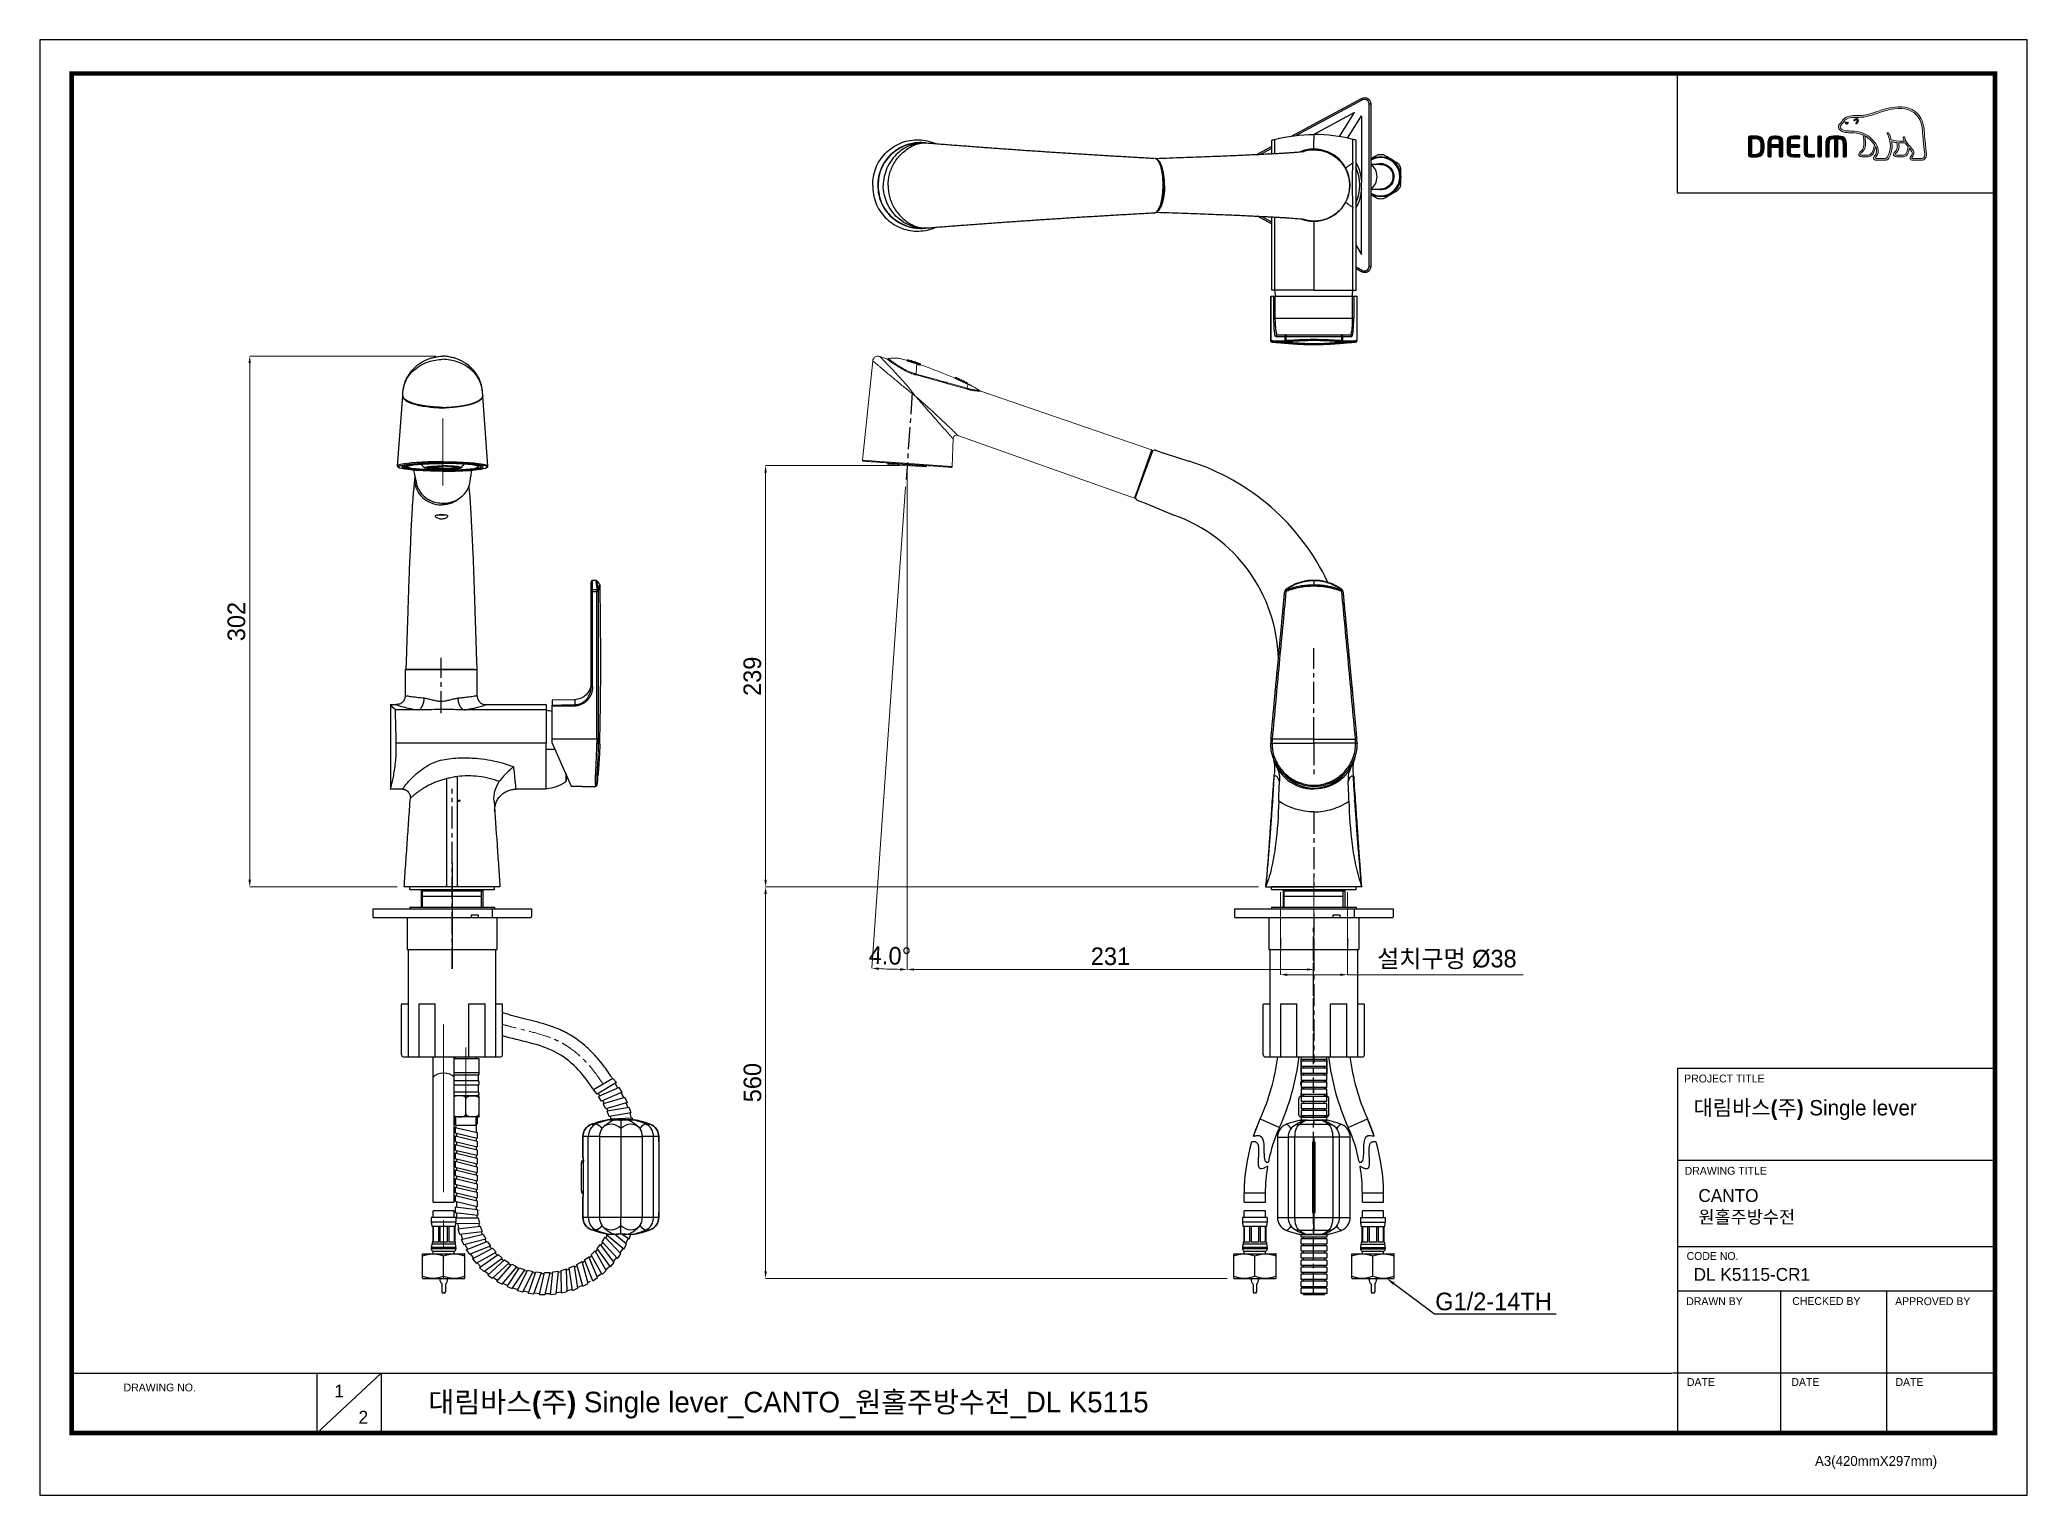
# Model space of a CAD drawing. Extents: x 0 to 1128, y 0 to 827.
import ezdxf
from ezdxf import colors
from ezdxf.entities.mleader import LeaderData, LeaderLine
from ezdxf.math import Vec2, Vec3

# ---------------------------------------------------------------- set-up
doc = ezdxf.new("R2010")
doc.units = 0
doc.header["$LTSCALE"] = 10
doc.header["$MEASUREMENT"] = 0
doc.header["$PDMODE"] = 3
doc.header["$PDSIZE"] = -10
doc.linetypes.add('CENTER', pattern=[2, 1.25, -0.25, 0.25, -0.25])
doc.linetypes.add('CENTER2', pattern=[28.575, 19.05, -3.175, 3.175, -3.175])
doc.layers.get('0').update_dxf_attribs({"linetype": 'CONTINUOUS'})
doc.layers.get('DEFPOINTS').update_dxf_attribs({"linetype": 'CONTINUOUS'})
for name, color, linetype in [('1', 7, 'CONTINUOUS'), ('6', 2, 'CONTINUOUS'), ('DEF_LAYER_ASSEM_MEMBER', 7, 'CONTINUOUS'), ('FORMAT', 7, 'CONTINUOUS'), ('Layer3', 2, 'CONTINUOUS')]:
    doc.layers.add(name, color=color, linetype=linetype)
for name, color, linetype, lineweight in [('Cneter', 1, 'CENTER2', 13), ('레이어 1', 7, 'CONTINUOUS', 0), ('보조선', 2, 'CONTINUOUS', 25), ('외형선', 3, 'CONTINUOUS', 35)]:
    doc.layers.add(name, color=color, linetype=linetype, lineweight=lineweight)
doc.styles.add('Daelim Dimension', font='')
doc.styles.get("Standard").update_dxf_attribs({"font": ''})
doc.styles.get('Daelim Dimension').set_extended_font_data('나눔고딕')
doc.styles.get('Standard').set_extended_font_data('GulimChe')
doc.dimstyles.new('DEFAULT', dxfattribs={"dimscale": 2, "dimtxt": 2, "dimasz": 2, "dimexe": 0, "dimexo": 2, "dimgap": 1, "dimtad": 1, "dimdec": 0, "dimzin": 9, "dimdsep": 46, "dimtxsty": 'Daelim Dimension', "dimcen": 0.5, "dimclrd": 5, "dimclre": 5, "dimclrt": 256, "dimadec": 1, "dimazin": 0, "dimtfac": 1, "dimtdec": 0, "dimtix": 1, "dimtmove": 0, "dimatfit": 3, "dimfxl": 1, "dimtolj": 1, "dimtzin": 1, "dimlwd": 9, "dimlwe": 9, "dimarcsym": 0})

msp = doc.modelspace()

# ---------------------------------------------------------------- texts
at = {"color": 5, "ltscale": 40, "style": 'Daelim Dimension'}
for s, height, p in [('PROJECT TITLE', 4.453, (933.6, 234.5)), ('DRAWING TITLE', 4.453, (933.9, 182.1)), ('CODE NO.', 4.45, (935, 133.7)), ('DRAWN BY', 4.45, (934.8, 108)), ('CHECKED BY', 4.45, (995, 108.1)), ('APPROVED BY', 4.453, (1053.4, 108)), ('DRAWING NO.', 4.453, (47.6, 59)), ('DATE', 4.45, (935.2, 62.1)), ('DATE', 4.45, (994.5, 62.1)), ('DATE', 4.45, (1053.6, 62.1)), ('A3(420mmX297mm)', 5.62, (1007.9, 16.7))]:
    msp.add_text(s, height=height, dxfattribs=at).set_placement(p)
at = {"attachment_point": 1, "style": 'Daelim Dimension'}
for s, insert, char_height, width in [('{\\fPretendard Variable SemiBold|b0|i0|c129|p2;\\C7;대림바스(주)} Single lever', (938.9, 224.5), 8.729, 140.296), (' CANTO\\P 원홀주방수전 ', (939, 173.9), 7.29, 122.635), ('DL K5115-CR1', (939, 129.1), 7.287, 122.635), ('1', (167.3, 62.9), 7.29, 10.17), ('2', (181, 48), 7.29, 10.17)]:
    msp.add_mtext(s, dxfattribs=dict(at, insert=insert, char_height=char_height, width=width))
at = {"color": 2, "insert": (220.7, 58.8), "char_height": 11.711, "width": 518.418, "attachment_point": 1, "style": 'Daelim Dimension'}
msp.add_mtext('{\\fPretendard Variable SemiBold|b0|i0|c129|p2;대림바스(주)} Single lever_CANTO_원홀주방수전_DL K5115', dxfattribs=at)

# ---------------------------------------------------------------- blocks, each defined once
blk = doc.blocks.new('*D8')
at = {"color": 5, "lineweight": 9, "ltscale": 0.5, "transparency": 16777216}
for p, q in [((704.4, 342.5), (704.4, 295.7)), ((742.4, 342.5), (742.4, 295.7)), ((708.4, 295.7), (738.4, 295.7)), ((742.4, 295.7), (842.2, 295.7))]:
    blk.add_line(p, q, dxfattribs=at)
at = {"color": 5, "ltscale": 0.5, "transparency": 16777216}
for points in [[(708.4, 296.4), (708.4, 295), (704.4, 295.7)], [(738.4, 296.4), (738.4, 295), (742.4, 295.7)]]:
    blk.add_solid(points, dxfattribs=at)
at = {"layer": 'DEFPOINTS', "color": 0, "ltscale": 0.5, "transparency": 16777216}
for p in [(704.4, 346.5), (742.4, 346.5), (742.4, 295.7)]:
    blk.add_point(p, dxfattribs=at)
at = {"color": 7, "ltscale": 0.5, "transparency": 16777216, "insert": (798.9, 304.3), "char_height": 10, "attachment_point": 5, "style": 'Daelim Dimension'}
blk.add_mtext('\\A1;설치구멍 %%C38', dxfattribs=at)
blk = doc.blocks.new('*D1')
at = {"color": 5, "lineweight": 9, "ltscale": 0.5, "transparency": 16777216}
for p, q in [((492.4, 580.9), (492.4, 298.7)), ((723.4, 341.6), (723.4, 298.7)), ((496.4, 298.7), (719.4, 298.7))]:
    blk.add_line(p, q, dxfattribs=at)
at = {"color": 5, "ltscale": 0.5, "transparency": 16777216}
for points in [[(496.4, 299.3), (496.4, 298), (492.4, 298.7)], [(719.4, 299.3), (719.4, 298), (723.4, 298.7)]]:
    blk.add_solid(points, dxfattribs=at)
at = {"layer": 'DEFPOINTS', "color": 0, "ltscale": 0.5, "transparency": 16777216}
for p in [(492.4, 584.9), (723.4, 345.6), (723.4, 298.7)]:
    blk.add_point(p, dxfattribs=at)
at = {"color": 7, "ltscale": 0.5, "transparency": 16777216, "insert": (607.9, 306.1), "char_height": 10, "attachment_point": 5, "style": 'Daelim Dimension'}
blk.add_mtext('\\A1;231', dxfattribs=at)
blk = doc.blocks.new('*D2')
at = {"color": 5, "lineweight": 9, "ltscale": 0.5, "transparency": 16777216}
for p, q in [((492.4, 579.4), (492.4, 298.7)), ((491.6, 572.9), (472.5, 299.4))]:
    blk.add_line(p, q, dxfattribs=at)
blk.add_arc((492.4, 584.9), 286.2, 266.8008, 269.1992, dxfattribs=at)
at = {"color": 5, "ltscale": 0.5, "transparency": 16777216}
for points in [[(476.4, 298.4), (476.5, 299.8), (472.5, 299.4)], [(488.5, 299.4), (488.4, 298), (492.4, 298.7)]]:
    blk.add_solid(points, dxfattribs=at)
at = {"layer": 'DEFPOINTS', "color": 0, "ltscale": 0.5, "transparency": 16777216}
for p in [(495.4, 626.6), (491.9, 576.9), (492.4, 584.9), (492.4, 583.4), (479.1, 299)]:
    blk.add_point(p, dxfattribs=at)
at = {"color": 7, "ltscale": 0.5, "transparency": 16777216, "insert": (482.7, 306.5), "char_height": 10, "attachment_point": 5, "rotation": 358, "style": 'Daelim Dimension'}
blk.add_mtext('\\A1;4.0°', dxfattribs=at)
blk = doc.blocks.new('*D7')
at = {"color": 5, "lineweight": 9, "ltscale": 0.5, "transparency": 16777216}
for p, q in [((692, 345.6), (412.1, 345.6)), ((412.1, 341.6), (412.1, 127.2)), ((674.1, 123.2), (412.1, 123.2))]:
    blk.add_line(p, q, dxfattribs=at)
at = {"color": 5, "ltscale": 0.5, "transparency": 16777216}
for points in [[(411.4, 341.6), (412.8, 341.6), (412.1, 345.6)], [(411.4, 127.2), (412.8, 127.2), (412.1, 123.2)]]:
    blk.add_solid(points, dxfattribs=at)
at = {"layer": 'DEFPOINTS', "color": 0, "ltscale": 0.5, "transparency": 16777216}
for p in [(696, 345.6), (412.1, 123.2), (678.1, 123.2)]:
    blk.add_point(p, dxfattribs=at)
at = {"color": 7, "ltscale": 0.5, "transparency": 16777216, "insert": (404.7, 234.4), "char_height": 10, "attachment_point": 5, "rotation": 90, "style": 'Daelim Dimension'}
blk.add_mtext('\\A1;560', dxfattribs=at)
blk = doc.blocks.new('*D4')
at = {"color": 5, "lineweight": 9, "ltscale": 0.5, "transparency": 16777216}
for p, q in [((488.4, 584.9), (412.1, 584.9)), ((412.1, 349.6), (412.1, 580.9)), ((692, 345.6), (412.1, 345.6))]:
    blk.add_line(p, q, dxfattribs=at)
at = {"color": 5, "ltscale": 0.5, "transparency": 16777216}
for points in [[(411.4, 580.9), (412.8, 580.9), (412.1, 584.9)], [(411.4, 349.6), (412.8, 349.6), (412.1, 345.6)]]:
    blk.add_solid(points, dxfattribs=at)
at = {"layer": 'DEFPOINTS', "color": 0, "ltscale": 0.5, "transparency": 16777216}
for p in [(412.1, 584.9), (492.4, 584.9), (696, 345.6)]:
    blk.add_point(p, dxfattribs=at)
at = {"color": 7, "ltscale": 0.5, "transparency": 16777216, "insert": (404.6, 465.2), "char_height": 10, "attachment_point": 5, "rotation": 90, "style": 'Daelim Dimension'}
blk.add_mtext('\\A1;239', dxfattribs=at)
blk = doc.blocks.new('*D5')
at = {"color": 5, "lineweight": 9, "ltscale": 0.5, "transparency": 16777216}
for p, q in [((224.8, 647.1), (119.2, 647.1)), ((119.2, 349.6), (119.2, 643.1)), ((202.9, 345.6), (119.2, 345.6))]:
    blk.add_line(p, q, dxfattribs=at)
at = {"color": 5, "ltscale": 0.5, "transparency": 16777216}
for points in [[(118.5, 643.1), (119.9, 643.1), (119.2, 647.1)], [(118.5, 349.6), (119.9, 349.6), (119.2, 345.6)]]:
    blk.add_solid(points, dxfattribs=at)
at = {"layer": 'DEFPOINTS', "color": 0, "ltscale": 0.5, "transparency": 16777216}
for p in [(119.2, 647.1), (228.8, 647.1), (206.9, 345.6)]:
    blk.add_point(p, dxfattribs=at)
at = {"color": 7, "ltscale": 0.5, "transparency": 16777216, "insert": (111.7, 496.3), "char_height": 10, "attachment_point": 5, "rotation": 90, "style": 'Daelim Dimension'}
blk.add_mtext('\\A1;302', dxfattribs=at)

# ---------------------------------------------------------------- dimensions: what is measured, and where the dimension line sits
at = {"color": 5, "ltscale": 0.5}
dim = msp.add_linear_dim(base=(119.1853, 647.0949), p1=(206.8799, 345.5603), p2=(228.8065, 647.0949), angle=90, dimstyle='DEFAULT', override={"dimtxt": 5, "dimclrd": 5, "dimclre": 5, "dimclrt": 7}, dxfattribs=at)
dim.commit()
dim.dimension.update_dxf_attribs({"geometry": '*D5', "text_midpoint": (111.7347, 496.3276)})
dim = msp.add_angular_dim_2l(base=(479.1, 299), line1=((495.4, 626.6), (491.9, 576.9)), line2=((492.4, 584.9), (492.4, 583.4)), dimstyle='DEFAULT', override={"dimtxt": 5, "dimclrd": 5, "dimclre": 5, "dimclrt": 7}, dxfattribs=at)
dim.commit()
dim.dimension.update_dxf_attribs({"geometry": '*D2', "text_midpoint": (482.7, 306.5)})
for base, p2, text, picture, middle in [((412.1, 584.9), (492.4, 584.9), '239', '*D4', (404.6, 465.2)), ((412.1, 123.2), (678.1, 123.2), '560', '*D7', (404.7, 234.4))]:
    dim = msp.add_linear_dim(base=base, p1=(696, 345.6), p2=p2, angle=90, text=text, dimstyle='DEFAULT', override={"dimtxt": 5, "dimclrd": 5, "dimclre": 5, "dimclrt": 7}, dxfattribs=at)
    dim.commit()
    dim.dimension.update_dxf_attribs({"geometry": picture, "text_midpoint": middle})
dim = msp.add_linear_dim(base=(723.4, 298.7), p1=(492.4, 584.9), p2=(723.4, 345.6), text='231', dimstyle='DEFAULT', override={"dimtxt": 5, "dimclrd": 5, "dimclre": 5, "dimclrt": 7}, dxfattribs=at)
dim.commit()
dim.dimension.update_dxf_attribs({"geometry": '*D1', "text_midpoint": (607.9, 306.1)})
dim = msp.add_linear_dim(base=(742.4, 295.7), p1=(704.4, 346.5), p2=(742.4, 346.5), text='설치구멍 %%C<>', dimstyle='DEFAULT', override={"dimtxt": 5, "dimclrd": 5, "dimclre": 5, "dimclrt": 7}, dxfattribs=at)
dim.commit()
dim.dimension.update_dxf_attribs({"geometry": '*D8', "text_midpoint": (798.9, 295.7), "dimtype": 160})

# ---------------------------------------------------------------- hatches: boundary and pattern name
at = {"layer": '레이어 1'}
h = msp.add_hatch(color=5, dxfattribs=at)
h.dxf.hatch_style = 1
edge = h.paths.add_edge_path(flags=16)
edge.add_spline(control_points=[(1069.5, 759.8), (1069.1, 759.3), (1068.4, 759.3), (1068.4, 759.3), (1068.4, 759.3), (1063.5, 759.3), (1063.5, 759.3), (1063.3, 759.3), (1063.1, 759.3), (1063, 759.4), (1063, 759.5), (1062.9, 759.6), (1062.9, 759.7), (1062.9, 760), (1063.1, 760.3), (1063.4, 760.6), (1063.6, 760.8), (1063.7, 761.1), (1063.9, 761.4), (1064.1, 762.1), (1064.1, 762.9), (1063.8, 763.6), (1063.2, 764.8), (1062.3, 765.8), (1061.5, 766.7), (1061.5, 766.7), (1061.2, 767), (1061.2, 767), (1060.1, 768.2), (1059, 769.5), (1058.9, 771.2), (1058.9, 771.5), (1058.7, 771.7), (1058.5, 771.7), (1058.5, 771.7), (1058.2, 771.6), (1058.2, 771.6), (1058.1, 771.5), (1058, 771.3), (1058, 771.2), (1058, 771.2), (1058, 771.1), (1058, 771.1), (1058.1, 770.5), (1058.2, 769.9), (1058.5, 769.3), (1058.5, 769.3), (1058.5, 769.2), (1058.5, 769.2), (1058.5, 769.2), (1058.4, 769.2), (1058.4, 769.2), (1055.3, 769.1), (1052.2, 769.7), (1051.2, 769.9), (1050.7, 772.2), (1049.8, 773.7), (1049.7, 773.7), (1049.6, 773.9), (1049.5, 774), (1049.4, 774), (1049.4, 774), (1049.2, 773.9), (1049.1, 773.9), (1049.1, 773.9), (1049.1, 773.8), (1048.9, 773.7), (1048.9, 773.7), (1048.9, 773.6), (1048.9, 773.6), (1048.9, 773.6), (1049, 773.3), (1049, 773.3), (1049.1, 773.2), (1050.7, 770.3), (1050.7, 766.5), (1050.7, 764.2), (1050.1, 762), (1048.9, 760), (1048.6, 759.5), (1048.2, 759.3), (1047.7, 759.3), (1047.7, 759.3), (1042.8, 759.3), (1042.8, 759.3), (1042.6, 759.3), (1042.3, 759.4), (1042.3, 759.8), (1042.3, 760), (1042.5, 760.3), (1042.8, 760.6), (1044.8, 762.9), (1043.6, 766.4), (1041.7, 768.7), (1039.8, 771), (1036.7, 773.8), (1032.8, 774.5), (1031.4, 774.8), (1029.1, 774.9), (1027.2, 775), (1027.2, 775), (1025.3, 775.1), (1025.3, 775.1), (1024.4, 775.2), (1022.8, 775.8), (1022.3, 776.7), (1022.1, 777.1), (1022.1, 777.5), (1022.4, 777.9), (1022.5, 778.2), (1022.8, 778.4), (1023, 778.7), (1023.4, 779), (1023.7, 779.3), (1023.9, 779.7), (1023.9, 779.7), (1024, 779.9), (1024, 779.9), (1024.9, 781.7), (1026.9, 782.6), (1029.8, 782.7), (1029.8, 782.7), (1031.4, 782.7), (1031.4, 782.7), (1033.2, 782.7), (1035.2, 782.7), (1036.9, 783.1), (1039.2, 783.6), (1041.6, 784.4), (1043.6, 785.1), (1043.6, 785.1), (1043.7, 785.1), (1043.7, 785.1), (1046.3, 786), (1048.9, 786.9), (1051.6, 787.4), (1056, 788.1), (1061.9, 788.1), (1065.7, 783.8), (1067.4, 781.9), (1068.5, 779.2), (1068.8, 775.9), (1068.8, 775.9), (1068.8, 775.9), (1068.8, 775.9), (1068.8, 775.8), (1068.9, 775.5), (1069, 773.3), (1069.1, 772.3), (1069.1, 771.3), (1069.4, 769.3), (1069.4, 769.3), (1070.1, 762.8), (1070.1, 762.8), (1070.1, 762.8), (1070.2, 762), (1070.2, 762), (1070.2, 761), (1070, 760.3), (1069.5, 759.8)], knot_values=[0, 0, 0, 0, 1, 1, 1, 2, 2, 2, 3, 3, 3, 4, 4, 4, 5, 5, 5, 6, 6, 6, 7, 7, 7, 8, 8, 8, 9, 9, 9, 10, 10, 10, 11, 11, 11, 12, 12, 12, 13, 13, 13, 14, 14, 14, 15, 15, 15, 16, 16, 16, 17, 17, 17, 18, 18, 18, 19, 19, 19, 20, 20, 20, 21, 21, 21, 22, 22, 22, 23, 23, 23, 24, 24, 24, 25, 25, 25, 26, 26, 26, 27, 27, 27, 28, 28, 28, 29, 29, 29, 30, 30, 30, 31, 31, 31, 32, 32, 32, 33, 33, 33, 34, 34, 34, 35, 35, 35, 36, 36, 36, 37, 37, 37, 38, 38, 38, 39, 39, 39, 40, 40, 40, 41, 41, 41, 42, 42, 42, 43, 43, 43, 44, 44, 44, 45, 45, 45, 46, 46, 46, 47, 47, 47, 48, 48, 48, 49, 49, 49, 50, 50, 50, 51, 51, 51, 52, 52, 52, 53, 53, 53, 53], degree=3, periodic=0)
edge = h.paths.add_edge_path(flags=16)
edge.add_spline(control_points=[(1058.1, 761.3), (1058.1, 761.3), (1054.1, 761.3), (1054.1, 761.3), (1053.8, 761.3), (1053.5, 761.5), (1053.5, 761.8), (1053.5, 762), (1053.7, 762.3), (1053.9, 762.5), (1054.7, 763.3), (1055.6, 764.3), (1055.6, 766.4), (1055.6, 766.4), (1055.5, 767.3), (1055.5, 767.3), (1055.5, 767.3), (1055.4, 768.2), (1055.4, 768.2), (1055.4, 768.2), (1055.3, 768.3), (1055.3, 768.3), (1055.3, 768.3), (1055.4, 768.3), (1055.4, 768.3), (1056.2, 768.2), (1057.6, 768.1), (1059, 768.2), (1059.4, 767.7), (1059.9, 766.9), (1060.8, 766), (1060.7, 765.5), (1060.3, 761.3), (1058.1, 761.3)], knot_values=[0, 0, 0, 0, 1, 1, 1, 2, 2, 2, 3, 3, 3, 4, 4, 4, 5, 5, 5, 6, 6, 6, 7, 7, 7, 8, 8, 8, 9, 9, 9, 10, 10, 10, 11, 11, 11, 11], degree=3, periodic=0)
edge = h.paths.add_edge_path(flags=16)
edge.add_spline(control_points=[(1037.9, 761.3), (1037.9, 761.3), (1034.3, 761.3), (1034.3, 761.3), (1034, 761.3), (1033.8, 761.5), (1033.8, 761.8), (1033.8, 762), (1033.9, 762.2), (1034.2, 762.5), (1035.1, 763.2), (1036.5, 764.3), (1036.6, 767.3), (1036.6, 767.3), (1036.6, 768.1), (1036.6, 768.1), (1036.6, 769.3), (1036.4, 770.9), (1036.1, 772.2), (1036.1, 772.2), (1036, 772.4), (1036, 772.4), (1036, 772.4), (1036.1, 772.3), (1036.1, 772.3), (1036.7, 772), (1039.6, 770), (1041.6, 767.1), (1041.5, 765.7), (1040.7, 761.3), (1037.9, 761.3)], knot_values=[0, 0, 0, 0, 1, 1, 1, 2, 2, 2, 3, 3, 3, 4, 4, 4, 5, 5, 5, 6, 6, 6, 7, 7, 7, 8, 8, 8, 9, 9, 9, 10, 10, 10, 10], degree=3, periodic=0)
edge = h.paths.add_edge_path()
edge.add_spline(control_points=[(1071.1, 762.9), (1071.1, 762.9), (1070.4, 769.4), (1070.4, 769.4), (1070.1, 771.4), (1070.1, 772.5), (1070, 773.4), (1070, 773.4), (1069.8, 776), (1069.8, 776), (1069.4, 779.5), (1068.3, 782.4), (1066.4, 784.5), (1062.4, 789.1), (1056.1, 789.1), (1051.5, 788.3), (1048.6, 787.9), (1046, 787), (1043.3, 786.1), (1043.3, 786.1), (1043.3, 786), (1043.3, 786), (1041.2, 785.4), (1038.9, 784.6), (1036.7, 784.1), (1035.1, 783.7), (1033.2, 783.7), (1031.4, 783.7), (1031.4, 783.7), (1029.7, 783.7), (1029.7, 783.7), (1026.5, 783.6), (1024.2, 782.5), (1023.1, 780.3), (1023.1, 780.3), (1023, 780.2), (1023, 780.2), (1022.9, 779.9), (1022.6, 779.6), (1022.3, 779.4), (1022.1, 779.1), (1021.8, 778.8), (1021.5, 778.4), (1021.3, 778), (1021.2, 777.6), (1021.2, 777.2), (1021.2, 776.9), (1021.2, 776.5), (1021.4, 776.2), (1022.1, 774.9), (1024.1, 774.2), (1025.3, 774.1), (1025.3, 774.1), (1027, 774), (1027.1, 774), (1028.8, 773.9), (1031.2, 773.8), (1032.6, 773.5), (1033.4, 773.4), (1034.3, 773.1), (1035.2, 772.7), (1035.3, 772.5), (1035.7, 770.5), (1035.7, 768.1), (1035.7, 768.1), (1035.7, 767.3), (1035.7, 767.3), (1035.5, 764.7), (1034.4, 763.9), (1033.6, 763.2), (1033.5, 763.1), (1032.8, 762.5), (1032.8, 761.8), (1032.7, 761.4), (1032.8, 761), (1033.1, 760.8), (1033.4, 760.5), (1033.8, 760.3), (1034.3, 760.3), (1034.3, 760.3), (1037.9, 760.3), (1037.9, 760.3), (1040.5, 760.3), (1041.8, 763.2), (1042.2, 765.8), (1042.2, 765.8), (1042.2, 766.2), (1042.2, 766.2), (1042.2, 766.2), (1042.3, 766), (1042.3, 766), (1042.7, 765.3), (1042.9, 764.4), (1042.9, 763.7), (1042.9, 762.7), (1042.6, 761.9), (1042, 761.3), (1041.9, 761.1), (1041.2, 760.4), (1041.2, 759.7), (1041.2, 759.7), (1041.2, 759.5), (1041.2, 759.5), (1041.3, 758.7), (1042, 758.3), (1042.6, 758.3), (1042.6, 758.3), (1047.7, 758.3), (1047.7, 758.3), (1048.6, 758.3), (1049.3, 758.7), (1049.8, 759.5), (1051, 761.6), (1051.7, 763.9), (1051.7, 766.3), (1051.7, 767.1), (1051.6, 767.9), (1051.5, 768.7), (1051.5, 768.7), (1051.5, 768.8), (1051.5, 768.8), (1051.5, 768.8), (1051.5, 768.8), (1051.5, 768.8), (1052.1, 768.7), (1053.1, 768.5), (1054.3, 768.4), (1054.3, 768.4), (1054.4, 768.4), (1054.4, 768.4), (1054.4, 768.4), (1054.5, 767.4), (1054.5, 767.4), (1054.5, 767.4), (1054.6, 767.2), (1054.6, 767.2), (1054.6, 767.2), (1054.6, 766.4), (1054.6, 766.4), (1054.6, 764.5), (1053.7, 763.6), (1053.2, 763.1), (1053.2, 763.1), (1052.6, 762.5), (1052.5, 761.9), (1052.5, 761.9), (1052.5, 761.7), (1052.5, 761.7), (1052.5, 761.5), (1052.5, 761.1), (1052.8, 760.8), (1053.1, 760.5), (1053.6, 760.3), (1054.2, 760.3), (1054.2, 760.3), (1058.1, 760.3), (1058.1, 760.3), (1060.5, 760.3), (1061.2, 763.3), (1061.5, 765), (1061.5, 765), (1061.5, 765.2), (1061.5, 765.2), (1061.5, 765.2), (1061.6, 765.1), (1061.6, 765.1), (1062.2, 764.4), (1062.6, 763.6), (1062.9, 763.1), (1063, 762.9), (1063.1, 762.6), (1063.1, 762.3), (1063.1, 762.3), (1063, 761.7), (1063, 761.7), (1062.9, 761.4), (1062.7, 761.1), (1062.5, 760.9), (1062.2, 760.5), (1061.8, 760.1), (1061.8, 759.6), (1061.8, 759.6), (1061.9, 759.3), (1061.9, 759.3), (1062, 758.7), (1062.5, 758.3), (1063.4, 758.3), (1063.4, 758.3), (1068.4, 758.3), (1068.4, 758.3), (1068.5, 758.3), (1069.5, 758.3), (1070.3, 759.1), (1070.9, 759.8), (1071.2, 760.7), (1071.2, 761.9), (1071.2, 761.9), (1071.1, 762.9), (1071.1, 762.9)], knot_values=[0, 0, 0, 0, 1, 1, 1, 2, 2, 2, 3, 3, 3, 4, 4, 4, 5, 5, 5, 6, 6, 6, 7, 7, 7, 8, 8, 8, 9, 9, 9, 10, 10, 10, 11, 11, 11, 12, 12, 12, 13, 13, 13, 14, 14, 14, 15, 15, 15, 16, 16, 16, 17, 17, 17, 18, 18, 18, 19, 19, 19, 20, 20, 20, 21, 21, 21, 22, 22, 22, 23, 23, 23, 24, 24, 24, 25, 25, 25, 26, 26, 26, 27, 27, 27, 28, 28, 28, 29, 29, 29, 30, 30, 30, 31, 31, 31, 32, 32, 32, 33, 33, 33, 34, 34, 34, 35, 35, 35, 36, 36, 36, 37, 37, 37, 38, 38, 38, 39, 39, 39, 40, 40, 40, 41, 41, 41, 42, 42, 42, 43, 43, 43, 44, 44, 44, 45, 45, 45, 46, 46, 46, 47, 47, 47, 48, 48, 48, 49, 49, 49, 50, 50, 50, 51, 51, 51, 52, 52, 52, 53, 53, 53, 54, 54, 54, 55, 55, 55, 56, 56, 56, 57, 57, 57, 58, 58, 58, 59, 59, 59, 60, 60, 60, 61, 61, 61, 62, 62, 62, 63, 63, 63, 64, 64, 64, 65, 65, 65, 66, 66, 66, 66], degree=3, periodic=0)
edge = h.paths.add_edge_path(flags=0)
edge.add_spline(control_points=[(1025.2, 779.9), (1025.2, 779.9), (1025.9, 780.2), (1026.8, 779.8), (1026.8, 779.8), (1027, 779.8), (1026.8, 779.6), (1026.4, 779), (1025.9, 778.9), (1025.9, 778.9), (1025.9, 778.9), (1025.6, 778.8), (1025.4, 779), (1025.1, 779.4), (1025.1, 779.6), (1025.1, 779.6), (1025.1, 779.6), (1025, 779.8), (1025.2, 779.9)], knot_values=[0, 0, 0, 0, 1, 1, 1, 2, 2, 2, 3, 3, 3, 4, 4, 4, 5, 5, 5, 6, 6, 6, 6], degree=3, periodic=0)
edge = h.paths.add_edge_path(flags=0)
edge.add_spline(control_points=[(1030, 781.2), (1029.9, 781.1), (1029.9, 780.9), (1030, 780.8), (1030.2, 780.7), (1030.3, 780.7), (1030.5, 780.8), (1030.5, 780.9), (1031.1, 781.6), (1031.6, 781.2), (1031.8, 781.1), (1031.9, 780.9), (1031.9, 780.7), (1031.8, 780.3), (1031.5, 779.8), (1031.2, 779.7), (1031.1, 779.6), (1031, 779.4), (1031.1, 779.2), (1031.1, 779.1), (1031.3, 779.1), (1031.5, 779.1), (1031.9, 779.3), (1032.5, 780), (1032.5, 780.7), (1032.6, 781.1), (1032.4, 781.5), (1032, 781.8), (1031.2, 782.3), (1030.4, 781.6), (1030, 781.2)], knot_values=[0, 0, 0, 0, 1, 1, 1, 2, 2, 2, 3, 3, 3, 4, 4, 4, 5, 5, 5, 6, 6, 6, 7, 7, 7, 8, 8, 8, 9, 9, 9, 10, 10, 10, 10], degree=3, periodic=0)
edge = h.paths.add_edge_path(flags=0)
edge.add_spline(control_points=[(1029.9, 780.7), (1029.9, 780.7), (1029.9, 780.7), (1029.9, 780.7), (1029.9, 780.7), (1029.9, 780.7), (1029.9, 780.7)], knot_values=[0, 0, 0, 0, 1, 1, 1, 2, 2, 2, 2], degree=3, periodic=0)
h = msp.add_hatch(color=5, dxfattribs=at)
h.dxf.hatch_style = 2
edge = h.paths.add_edge_path()
edge.add_spline(control_points=[(1025.2, 779.9), (1025.2, 779.9), (1025.9, 780.2), (1026.8, 779.8), (1026.8, 779.8), (1027, 779.8), (1026.8, 779.6), (1026.4, 779), (1025.9, 778.9), (1025.9, 778.9), (1025.9, 778.9), (1025.6, 778.8), (1025.4, 779), (1025.1, 779.4), (1025.1, 779.6), (1025.1, 779.6), (1025.1, 779.6), (1025, 779.8), (1025.2, 779.9)], knot_values=[0, 0, 0, 0, 1, 1, 1, 2, 2, 2, 3, 3, 3, 4, 4, 4, 5, 5, 5, 6, 6, 6, 6], degree=3, periodic=0)
h = msp.add_hatch(color=5, dxfattribs=at)
h.dxf.hatch_style = 2
edge = h.paths.add_edge_path()
edge.add_spline(control_points=[(1030, 781.2), (1029.9, 781.1), (1029.9, 780.9), (1030, 780.8), (1030.2, 780.7), (1030.3, 780.7), (1030.5, 780.8), (1030.5, 780.9), (1031.1, 781.6), (1031.6, 781.2), (1031.8, 781.1), (1031.9, 780.9), (1031.9, 780.7), (1031.8, 780.3), (1031.5, 779.8), (1031.2, 779.7), (1031.1, 779.6), (1031, 779.4), (1031.1, 779.2), (1031.1, 779.1), (1031.3, 779.1), (1031.5, 779.1), (1031.9, 779.3), (1032.5, 780), (1032.5, 780.7), (1032.6, 781.1), (1032.4, 781.5), (1032, 781.8), (1031.2, 782.3), (1030.4, 781.6), (1030, 781.2)], knot_values=[0, 0, 0, 0, 1, 1, 1, 2, 2, 2, 3, 3, 3, 4, 4, 4, 5, 5, 5, 6, 6, 6, 7, 7, 7, 8, 8, 8, 9, 9, 9, 10, 10, 10, 10], degree=3, periodic=0)
h = msp.add_hatch(color=5, dxfattribs=at)
h.dxf.hatch_style = 2
edge = h.paths.add_edge_path()
edge.add_spline(control_points=[(977.1, 765.1), (977.1, 762.8), (976.1, 761.7), (973.9, 761.7), (973.9, 761.7), (972.4, 761.7), (972, 761.7), (972, 761.7), (972, 770.5), (972, 770.5), (972.8, 770.6), (973.9, 770.6), (973.9, 770.6), (976.1, 770.6), (977.1, 769.6), (977.1, 767.2), (977.1, 767.2), (977.1, 765.1), (977.1, 765.1)], knot_values=[0, 0, 0, 0, 1, 1, 1, 2, 2, 2, 3, 3, 3, 4, 4, 4, 5, 5, 5, 6, 6, 6, 6], degree=3, periodic=0)
edge = h.paths.add_edge_path()
edge.add_spline(control_points=[(973.9, 772.3), (972.7, 772.3), (971.1, 772.2), (970.6, 772.1), (970.3, 772.1), (970.1, 771.8), (970.1, 771.5), (970.1, 771.5), (970.1, 760.8), (970.1, 760.8), (970.1, 760.5), (970.3, 760.2), (970.7, 760.2), (971.1, 760.1), (972.7, 760), (973.9, 760), (977.2, 760), (979, 761.8), (979, 765.1), (979, 765.1), (979, 767.2), (979, 767.2), (979, 770.5), (977.2, 772.3), (973.9, 772.3)], knot_values=[0, 0, 0, 0, 1, 1, 1, 2, 2, 2, 3, 3, 3, 4, 4, 4, 5, 5, 5, 6, 6, 6, 7, 7, 7, 8, 8, 8, 8], degree=3, periodic=0)
h = msp.add_hatch(color=5, dxfattribs=at)
h.dxf.hatch_style = 2
edge = h.paths.add_edge_path()
edge.add_spline(control_points=[(987.6, 767.2), (987.6, 767.2), (983.1, 767.2), (983.1, 767.2), (983.1, 767.4), (983.1, 768.8), (983.1, 768.8), (983.1, 770.3), (983.6, 770.6), (984.9, 770.6), (984.9, 770.6), (985.9, 770.6), (985.9, 770.6), (987.2, 770.6), (987.6, 770.3), (987.6, 768.8), (987.6, 768.8), (987.6, 767.4), (987.6, 767.2)], knot_values=[0, 0, 0, 0, 1, 1, 1, 2, 2, 2, 3, 3, 3, 4, 4, 4, 5, 5, 5, 6, 6, 6, 6], degree=3, periodic=0)
edge = h.paths.add_edge_path()
edge.add_spline(control_points=[(985.9, 772.3), (985.9, 772.3), (984.9, 772.3), (984.9, 772.3), (982.4, 772.3), (981.2, 771.2), (981.2, 768.8), (981.2, 768.8), (981.2, 760.7), (981.2, 760.7), (981.2, 760.4), (981.5, 760.1), (981.7, 760.1), (981.7, 760.1), (982.6, 760.1), (982.6, 760.1), (982.9, 760.1), (983.1, 760.4), (983.1, 760.7), (983.1, 760.7), (983.1, 765.4), (983.1, 765.5), (983.1, 765.5), (987.6, 765.5), (987.6, 765.5), (987.6, 765.4), (987.6, 760.7), (987.6, 760.7), (987.6, 760.4), (987.9, 760.1), (988.2, 760.1), (988.2, 760.1), (989, 760.1), (989, 760.1), (989.4, 760.1), (989.6, 760.4), (989.6, 760.7), (989.6, 760.7), (989.6, 768.8), (989.6, 768.8), (989.6, 771.2), (988.4, 772.3), (985.9, 772.3)], knot_values=[0, 0, 0, 0, 1, 1, 1, 2, 2, 2, 3, 3, 3, 4, 4, 4, 5, 5, 5, 6, 6, 6, 7, 7, 7, 8, 8, 8, 9, 9, 9, 10, 10, 10, 11, 11, 11, 12, 12, 12, 13, 13, 13, 14, 14, 14, 14], degree=3, periodic=0)
h = msp.add_hatch(color=5, dxfattribs=at)
h.dxf.hatch_style = 2
edge = h.paths.add_edge_path()
edge.add_spline(control_points=[(992, 769.2), (992, 769.2), (992, 763.2), (992, 763.2), (992, 761), (993.2, 760), (995.7, 760), (996.7, 760), (998.2, 760), (998.8, 760.1), (998.8, 760.1), (999.1, 760.1), (999.1, 760.1), (999.1, 760.1), (999.2, 760.1), (999.2, 760.1), (999.2, 760.1), (999.2, 761.7), (999.2, 761.7), (999.2, 761.7), (995.7, 761.7), (995.7, 761.7), (993.9, 761.7), (993.9, 762.2), (993.9, 763.2), (993.9, 763.2), (993.9, 765.4), (993.9, 765.6), (994.1, 765.6), (998.6, 765.6), (998.6, 765.6), (998.9, 765.6), (999.2, 765.8), (999.2, 766.1), (999.2, 766.1), (999.2, 766.7), (999.2, 766.7), (999.2, 767), (998.9, 767.2), (998.6, 767.2), (998.6, 767.2), (994.1, 767.2), (993.9, 767.2), (993.9, 767.4), (993.9, 769.2), (993.9, 769.2), (993.9, 770.1), (993.9, 770.6), (995.7, 770.6), (995.7, 770.6), (999.2, 770.5), (999.2, 770.5), (999.2, 770.5), (999.2, 772.1), (999.2, 772.1), (999.2, 772.1), (998.8, 772.2), (998.8, 772.2), (998.1, 772.2), (996.5, 772.3), (995.7, 772.3), (993.2, 772.3), (992, 771.3), (992, 769.2)], knot_values=[0, 0, 0, 0, 1, 1, 1, 2, 2, 2, 3, 3, 3, 4, 4, 4, 5, 5, 5, 6, 6, 6, 7, 7, 7, 8, 8, 8, 9, 9, 9, 10, 10, 10, 11, 11, 11, 12, 12, 12, 13, 13, 13, 14, 14, 14, 15, 15, 15, 16, 16, 16, 17, 17, 17, 18, 18, 18, 19, 19, 19, 20, 20, 20, 21, 21, 21, 21], degree=3, periodic=0)
h = msp.add_hatch(color=5, dxfattribs=at)
h.dxf.hatch_style = 2
edge = h.paths.add_edge_path()
edge.add_spline(control_points=[(1002.3, 772.2), (1002, 772.2), (1001.7, 771.9), (1001.7, 771.6), (1001.7, 771.6), (1001.7, 763.2), (1001.7, 763.2), (1001.7, 760.4), (1003.6, 760), (1005.2, 760), (1006.5, 760), (1006.8, 760.1), (1007.1, 760.1), (1007.1, 760.1), (1007.3, 760.2), (1007.3, 760.2), (1007.3, 760.2), (1007.6, 760.2), (1007.6, 760.2), (1007.6, 760.2), (1007.7, 760.2), (1007.7, 760.2), (1007.7, 760.2), (1007.7, 761.7), (1007.7, 761.7), (1007.7, 761.7), (1005.3, 761.7), (1005.3, 761.7), (1003.6, 761.7), (1003.6, 762.4), (1003.6, 763), (1003.6, 763), (1003.6, 771.6), (1003.6, 771.6), (1003.6, 771.9), (1003.4, 772.2), (1003.1, 772.2), (1003.1, 772.2), (1002.3, 772.2), (1002.3, 772.2)], knot_values=[0, 0, 0, 0, 1, 1, 1, 2, 2, 2, 3, 3, 3, 4, 4, 4, 5, 5, 5, 6, 6, 6, 7, 7, 7, 8, 8, 8, 9, 9, 9, 10, 10, 10, 11, 11, 11, 12, 12, 12, 13, 13, 13, 13], degree=3, periodic=0)
h = msp.add_hatch(color=5, dxfattribs=at)
h.dxf.hatch_style = 2
edge = h.paths.add_edge_path()
edge.add_spline(control_points=[(1010.1, 772.2), (1009.7, 772.2), (1009.5, 771.9), (1009.5, 771.7), (1009.5, 771.7), (1009.5, 760.7), (1009.5, 760.7), (1009.5, 760.4), (1009.8, 760.1), (1010.1, 760.1), (1010.1, 760.1), (1010.9, 760.1), (1010.9, 760.1), (1011.3, 760.1), (1011.5, 760.4), (1011.5, 760.7), (1011.5, 760.7), (1011.5, 771.7), (1011.5, 771.7), (1011.5, 771.9), (1011.2, 772.2), (1010.9, 772.2), (1010.9, 772.2), (1010.1, 772.2), (1010.1, 772.2)], knot_values=[0, 0, 0, 0, 1, 1, 1, 2, 2, 2, 3, 3, 3, 4, 4, 4, 5, 5, 5, 6, 6, 6, 7, 7, 7, 8, 8, 8, 8], degree=3, periodic=0)
h = msp.add_hatch(color=5, dxfattribs=at)
h.dxf.hatch_style = 2
edge = h.paths.add_edge_path()
edge.add_spline(control_points=[(1014, 767.4), (1014, 767.4), (1014, 760.7), (1014, 760.7), (1014, 760.4), (1014.3, 760.1), (1014.5, 760.1), (1014.5, 760.1), (1015.4, 760.1), (1015.4, 760.1), (1015.8, 760.1), (1016, 760.4), (1016, 760.7), (1016, 760.7), (1016, 767.3), (1016, 767.3), (1016, 770.2), (1016.4, 770.5), (1018.9, 770.5), (1018.9, 770.3), (1018.9, 760.7), (1018.9, 760.7), (1018.9, 760.4), (1019.1, 760.1), (1019.4, 760.1), (1019.4, 760.1), (1020.3, 760.1), (1020.3, 760.1), (1020.6, 760.1), (1020.8, 760.4), (1020.8, 760.7), (1020.8, 760.7), (1020.8, 770.2), (1020.8, 770.4), (1022, 770.4), (1022.8, 770.3), (1023.2, 769.9), (1023.7, 769.4), (1023.8, 768.6), (1023.8, 767.3), (1023.8, 767.3), (1023.8, 760.7), (1023.8, 760.7), (1023.8, 760.4), (1024, 760.1), (1024.3, 760.1), (1024.3, 760.1), (1025.2, 760.1), (1025.2, 760.1), (1025.5, 760.1), (1025.7, 760.4), (1025.7, 760.7), (1025.7, 760.7), (1025.7, 767.4), (1025.7, 767.4), (1025.7, 771.5), (1024.2, 772.2), (1019.9, 772.2), (1015.5, 772.2), (1014, 771.5), (1014, 767.4)], knot_values=[0, 0, 0, 0, 1, 1, 1, 2, 2, 2, 3, 3, 3, 4, 4, 4, 5, 5, 5, 6, 6, 6, 7, 7, 7, 8, 8, 8, 9, 9, 9, 10, 10, 10, 11, 11, 11, 12, 12, 12, 13, 13, 13, 14, 14, 14, 15, 15, 15, 16, 16, 16, 17, 17, 17, 18, 18, 18, 19, 19, 19, 20, 20, 20, 20], degree=3, periodic=0)

# ---------------------------------------------------------------- linework, layer by layer
at = {"color": 5, "ltscale": 0.5}
for p, q in [((929.8, 739.7), (929.8, 807.6)), ((929.8, 242.4), (929.8, 34.3))]:
    msp.add_line(p, q, dxfattribs=at)
at = {"color": 5}
for p, q in [((1037.7, 760.3), (1037.7, 760.3)), ((18.1, 69.3), (926.7, 69.3))]:
    msp.add_line(p, q, dxfattribs=at)
at = {"color": 5, "ltscale": 40}
for p, q in [((1110.1, 739.7), (929.8, 739.7)), ((1110.1, 242.4), (929.8, 242.4)), ((1110.1, 190.2), (929.8, 190.2)), ((1110.1, 190.2), (929.8, 190.2)), ((1110.1, 141.2), (929.8, 141.2)), ((1110.1, 141.2), (929.8, 141.2)), ((1110.1, 115.9), (929.8, 115.9)), ((1110.1, 115.9), (929.8, 115.9)), ((988.4, 115.9), (988.4, 35.4)), ((1048.5, 115.9), (1048.5, 35.4)), ((157.4, 69.3), (157.4, 35.3)), ((157.4, 69.3), (157.4, 35.3)), ((193.8, 69.3), (157.4, 35.3)), ((193.8, 69.3), (157.4, 35.3)), ((193.8, 69.3), (193.8, 35.3)), ((193.8, 69.3), (193.8, 35.3)), ((1110.1, 69.4), (927, 69.4)), ((1110.1, 69.4), (931.2, 69.4)), ((1110.1, 35.4), (955.6, 35.4))]:
    msp.add_line(p, q, dxfattribs=at)
at = {"color": 7, "linetype": 'Continuous', "lineweight": 15}
for p, q in [((472.9, 644.4), (467.1, 588)), ((476.9, 646.9), (480.8, 645.6)), ((492.9, 645), (492.6, 644.7)), ((494, 644.3), (493.6, 644.4)), ((493.6, 644.1), (493.6, 644)), ((494.1, 644.4), (494, 644.5)), ((494, 644.4), (494, 644.4)), ((494, 644.2), (494, 644.2)), ((494, 643.9), (494, 644)), ((494.2, 644.4), (494.2, 644.4)), ((494.2, 644), (494.2, 643.8)), ((498, 643.3), (494.3, 644.6)), ((498, 643.1), (494.3, 644.4)), ((494.4, 644.7), (494.4, 644.6)), ((494.4, 644.7), (494.4, 644.7)), ((499.8, 642.7), (498, 643.3)), ((497.6, 636.9), (497.7, 636.9)), ((499.7, 642.5), (498, 643.1)), ((499.6, 641.9), (499.7, 642.1)), ((499.7, 642.5), (499.7, 642.5)), ((499.8, 642.7), (499.8, 642.7)), ((499.9, 642.1), (499.8, 641.9)), ((499.9, 642.5), (499.9, 642.5)), ((499.9, 642.3), (499.9, 642.3)), ((500, 642.7), (500, 642.7)), ((519.8, 634.7), (519.7, 634.5)), ((519.8, 634.6), (519.8, 634.6)), ((520.3, 634.4), (520.1, 634.5)), ((520.2, 634.7), (520.4, 634.6)), ((520.4, 634), (520.4, 634.1)), ((520.7, 633.9), (520.7, 634.1)), ((521.1, 634), (520.9, 634.1)), ((520.9, 634.1), (520.9, 634.1)), ((521, 634), (521, 633.9)), ((521.1, 634), (521, 634)), ((522, 633.4), (522, 633.7)), ((522.2, 633.5), (522.2, 633.8)), ((522.5, 633.4), (522.2, 633.5)), ((522.5, 633.3), (522.5, 633.2)), ((522.5, 633.3), (522.5, 633.3)), ((523.4, 632.8), (523.5, 633.1)), ((523.7, 632.9), (523.7, 633.2)), ((524, 632.7), (523.7, 632.9)), ((523.9, 632.7), (523.9, 632.5)), ((524, 632.6), (523.9, 632.6)), ((524.9, 632.1), (524.9, 632.4)), ((525.1, 632.2), (525.1, 632.5)), ((525.4, 632), (525.1, 632.2)), ((525.4, 632.1), (525.4, 631.9)), ((516.4, 631.2), (526.7, 628.3)), ((526.4, 631.4), (526.4, 631.8)), ((526.6, 631.5), (526.6, 631.8)), ((527, 631.3), (526.6, 631.5)), ((526.6, 628.8), (526.7, 628.7)), ((529.5, 629.9), (527, 631.1)), ((534.3, 627.2), (631.2, 593.8)), ((518, 584.4), (518.5, 600.2)), ((621.5, 566.4), (521.2, 602)), ((481.5, 586.4), (481.5, 586.1)), ((481.5, 586.1), (503.5, 584.6)), ((481.5, 585.6), (503.4, 584.1)), ((503.5, 584.6), (503.5, 584.9)), ((621.6, 566.6), (621.5, 566.4)), ((621.6, 566.6), (621.5, 566.4)), ((622, 566.6), (622, 566.5))]:
    msp.add_line(p, q, dxfattribs=at)
at = {"color": 8, "linetype": 'Continuous', "lineweight": 15}
for p, q in [((497.7, 636.4), (516.4, 631.2)), ((467.1, 588), (518, 584.4))]:
    msp.add_line(p, q, dxfattribs=at)
at = {"color": 1, "linetype": 'CENTER'}
msp.add_line((495.4, 626.6), (491.9, 576.9), dxfattribs=at)
at = {"ltscale": 0.5}
for p, q in [((492.4, 584.9), (492.4, 583.4)), ((258.1, 345.6), (210.1, 345.6)), ((747.4, 345.6), (699.4, 345.6)), ((248.3, 214.9), (235.3, 214.9)), ((242, 216.4), (242, 214.9)), ((323.5, 213.3), (322.3, 213.2)), ((329.9, 208.4), (329.9, 203.7)), ((236.8, 157.6), (236.8, 160.6)), ((238.1, 151.4), (237.3, 154.4)), ((716.1, 118.6), (730.7, 118.6)), ((729.4, 113.9), (717.4, 113.9))]:
    msp.add_line(p, q, dxfattribs=at)
at = {"color": 0}
for p, q in [((189.1, 333.1), (279.1, 333.1)), ((189.6, 328.1), (278.6, 328.1)), ((249.1, 329.6), (244.9, 329.6)), ((244.9, 329.6), (244.9, 328.1)), ((249.1, 328.1), (249.1, 329.6)), ((257.1, 328.1), (257.1, 333.1)), ((678.4, 333.1), (768.4, 333.1)), ((678.9, 328.1), (767.9, 328.1)), ((738.4, 329.6), (734.2, 329.6)), ((734.2, 329.6), (734.2, 328.1)), ((738.4, 328.1), (738.4, 329.6)), ((746.4, 328.1), (746.4, 333.1)), ((215.4, 249.1), (215.4, 279.1)), ((224.5, 249.1), (224.5, 279.1)), ((243.7, 249.1), (243.7, 279.1)), ((252.8, 249.1), (252.8, 279.1)), ((704.7, 249.1), (704.7, 279.1)), ((713.8, 249.1), (713.8, 279.1)), ((732.9, 249.1), (732.9, 279.1)), ((742, 249.1), (742, 279.1))]:
    msp.add_line(p, q, dxfattribs=at)
for p, q in [((325.3, 236.7), (314.3, 230.3)), ((316.4, 227.9), (314.3, 230.3)), ((327.5, 234.4), (316.4, 227.9)), ((318, 227), (316.9, 228.2)), ((328.9, 231.6), (317.2, 226.5)), ((319, 223.9), (317.2, 226.5)), ((330.7, 229), (319, 223.9)), ((332.1, 226), (319.8, 222.4)), ((327.5, 234.4), (325.3, 236.7)), ((328.3, 231.3), (326.7, 234)), ((330.7, 229), (328.9, 231.6)), ((331.6, 225.9), (330.1, 228.7)), ((331.5, 226), (330.1, 228.7)), ((333.6, 223.2), (332.1, 226)), ((235.8, 214.9), (235.8, 210.9)), ((248.3, 214.9), (248.3, 210.9)), ((320.5, 222.8), (319.6, 224.1)), ((321.3, 219.6), (319.8, 222.4)), ((333.6, 223.2), (321.3, 219.6)), ((322.6, 218.4), (321.9, 219.8)), ((334.7, 220.2), (322.1, 218.2)), ((323.2, 215.2), (322.1, 218.2)), ((335.8, 217.2), (323.2, 215.2)), ((324.4, 213.8), (323.8, 215.3)), ((334, 220.1), (332.9, 223)), ((335.8, 217.2), (334.7, 220.2)), ((335.9, 214.1), (335.2, 217.1)), ((236.3, 210.3), (235.8, 210.9)), ((235.8, 209), (248.3, 206)), ((235.8, 209), (235.8, 205.8)), ((235.8, 205.8), (248.3, 202.8)), ((235.8, 204.2), (248.3, 201.2)), ((235.8, 204.2), (235.8, 201)), ((236.3, 210.3), (236.3, 210.4)), ((236.3, 210.3), (236.3, 208.9)), ((236.3, 210.3), (247.7, 210.3)), ((236.6, 205.6), (236.6, 204)), ((247.7, 210.3), (248.3, 210.9)), ((247.7, 210.3), (247.7, 206.1)), ((248.3, 206), (248.3, 202.8)), ((336.6, 214.2), (323.8, 213.6)), ((323.9, 213.3), (323.8, 213.6)), ((336.8, 213.3), (336.6, 214.2)), ((235.8, 201), (248.3, 197.9)), ((235.8, 199.3), (248.3, 196.3)), ((235.8, 199.3), (235.8, 196.1)), ((235.8, 196.1), (248.3, 193.1)), ((235.8, 194.5), (248.3, 191.5)), ((235.8, 194.5), (235.8, 191.3)), ((236.6, 200.8), (236.6, 199.1)), ((236.6, 195.9), (236.6, 194.3)), ((247.7, 202.9), (247.7, 201.3)), ((247.7, 198.1), (247.7, 196.4)), ((247.7, 193.2), (247.7, 191.6)), ((248.3, 201.2), (248.3, 197.9)), ((248.3, 196.3), (248.3, 193.1)), ((235.8, 191.3), (235.8, 191.3)), ((235.8, 191.3), (248.3, 188.2)), ((235.8, 189.7), (248.3, 186.6)), ((235.8, 189.7), (235.8, 186.4)), ((235.8, 186.4), (248.3, 183.4)), ((235.8, 184.8), (248.3, 181.8)), ((235.8, 184.8), (235.8, 181.6)), ((235.8, 181.6), (248.3, 178.6)), ((236.6, 191.1), (236.6, 189.5)), ((236.6, 186.2), (236.6, 184.6)), ((236.6, 181.4), (236.6, 179.8)), ((247.7, 188.4), (247.7, 186.8)), ((247.7, 183.5), (247.7, 181.9)), ((248.3, 191.5), (248.3, 188.2)), ((248.3, 186.6), (248.3, 183.4)), ((248.3, 181.8), (248.3, 178.6)), ((235.8, 180), (248.3, 177)), ((235.8, 180), (235.8, 176.8)), ((235.8, 176.8), (248.3, 173.7)), ((235.8, 175.1), (248.3, 172.1)), ((235.8, 175.1), (235.8, 171.9)), ((235.8, 171.9), (248.3, 168.9)), ((235.8, 170.3), (248.3, 167.3)), ((235.8, 170.3), (235.8, 167.1)), ((236.6, 176.6), (236.6, 175)), ((236.6, 171.7), (236.6, 170.1)), ((247.7, 178.7), (247.7, 177.1)), ((247.7, 173.9), (247.7, 172.2)), ((248.3, 177), (248.3, 173.7)), ((248.3, 172.1), (248.3, 168.9)), ((235.8, 167.1), (248.3, 164)), ((235.8, 163.9), (248.3, 162.4)), ((235.8, 163.9), (235.8, 160.7)), ((235.8, 160.7), (248.7, 159.2)), ((236.6, 166.9), (236.6, 163.8)), ((247.7, 169), (247.7, 167.4)), ((247.7, 164.2), (247.7, 162.6)), ((247.9, 159.2), (248.3, 157.6)), ((248.3, 167.3), (248.3, 164)), ((248.3, 162.4), (248.7, 159.2)), ((236.3, 157.6), (248.9, 157.6)), ((236.3, 154.4), (249.7, 154.5)), ((237.3, 151.3), (250, 152.9)), ((237.3, 151.3), (238.4, 148.3)), ((238.4, 148.3), (251.2, 149.9)), ((239, 148.3), (240.1, 145.4)), ((239.3, 145.2), (251.8, 148.4)), ((248.9, 157.6), (249.7, 154.5)), ((249.1, 154.5), (249.5, 152.9)), ((250, 152.9), (251.2, 149.9)), ((250.6, 149.8), (251.2, 148.3)), ((251.8, 148.4), (253.3, 145.6)), ((321.5, 146.2), (322.2, 147.7)), ((321.8, 148), (321.9, 148.3)), ((331.7, 139.8), (321.8, 148)), ((333.1, 142.7), (326.4, 148.3)), ((334.6, 145.5), (330.3, 148.3)), ((334.6, 145.5), (335.5, 148.3)), ((239.3, 145.2), (240.8, 142.4)), ((240.8, 142.4), (253.3, 145.6)), ((241.4, 142.5), (242.8, 139.8)), ((242.1, 139.5), (254, 144.2)), ((242.1, 139.5), (243.9, 136.9)), ((243.9, 136.9), (255.9, 141.6)), ((244.4, 137.1), (246.2, 134.6)), ((245.6, 134.3), (257, 140.4)), ((247.8, 131.9), (259.1, 138)), ((247.8, 131.9), (259.1, 138)), ((249.7, 129.3), (260.2, 136.8)), ((252.7, 145.4), (253.5, 144)), ((254, 144.2), (255.9, 141.6)), ((255.4, 141.3), (256.4, 140.1)), ((257, 140.4), (259.1, 138)), ((258.5, 137.5), (259.7, 136.4)), ((260.2, 136.8), (262.6, 134.6)), ((309.2, 133.7), (311.8, 135.5)), ((316.7, 123.7), (311.8, 135.5)), ((312.1, 135), (313.2, 136.1)), ((313, 136.6), (315.3, 138.8)), ((319.3, 125.4), (313, 136.6)), ((321.6, 127.6), (315.3, 138.8)), ((315.7, 138.4), (316.7, 139.6)), ((316.4, 140.1), (318.4, 142.5)), ((324, 129.7), (316.4, 140.1)), ((326.1, 132.2), (318.4, 142.5)), ((318.8, 142.1), (319.7, 143.5)), ((319.3, 143.9), (321.1, 146.6)), ((328.1, 134.5), (319.3, 143.9)), ((329.9, 137.2), (321.1, 146.6)), ((328.1, 134.5), (329.9, 137.2)), ((329.6, 137.7), (331.2, 140.2)), ((331.7, 139.8), (333.1, 142.7)), ((332.7, 143.1), (334, 145.9)), ((245.6, 134.3), (247.8, 131.9)), ((248.3, 132.1), (250.4, 129.8)), ((249.7, 129.3), (252.1, 127.2)), ((252.1, 127.2), (262.6, 134.6)), ((252.6, 127.5), (254.9, 125.6)), ((254.4, 125.1), (263.9, 133.8)), ((254.4, 125.1), (257.1, 123.3)), ((257.1, 123.3), (266.6, 132)), ((259.6, 121.5), (268, 131.3)), ((262.2, 134.3), (263.5, 133.4)), ((262.5, 120), (270.9, 129.8)), ((263.9, 133.8), (266.6, 132)), ((265.3, 118.5), (272.4, 129.2)), ((266.2, 131.6), (267.6, 130.8)), ((268, 131.3), (270.9, 129.8)), ((268.3, 117.4), (275.4, 128.1)), ((270.6, 129.3), (272.1, 128.8)), ((271.2, 116.3), (276.9, 127.8)), ((272.4, 129.2), (275.4, 128.1)), ((274.3, 115.6), (280.1, 127.1)), ((275.1, 127.7), (276.7, 127.3)), ((276.9, 127.8), (280.1, 127.1)), ((277.4, 114.8), (281.7, 126.9)), ((279.9, 126.5), (281.5, 126.4)), ((280.6, 114.4), (284.9, 126.6)), ((280.6, 114.4), (284.9, 126.6)), ((281.7, 126.9), (284.9, 126.6)), ((283.7, 114), (286.5, 126.6)), ((284.8, 126), (286.4, 126)), ((286.5, 126.6), (289.7, 126.6)), ((286.9, 114.1), (289.7, 126.6)), ((289.6, 126.1), (291.2, 126.3)), ((290, 114.1), (291.3, 126.9)), ((291.3, 126.9), (294.5, 127.3)), ((293.2, 114.5), (294.5, 127.3)), ((294.5, 126.7), (296, 127.2)), ((296, 127.7), (299.1, 128.6)), ((296.3, 114.9), (296, 127.7)), ((299.4, 115.7), (299.1, 128.6)), ((299.4, 115.7), (299.1, 128.6)), ((299.2, 128), (300.7, 128.6)), ((300.6, 129.2), (303.6, 130.4)), ((302.5, 116.4), (300.6, 129.2)), ((305.5, 117.6), (303.6, 130.4)), ((303.8, 129.8), (305.2, 130.6)), ((305, 131.1), (307.9, 132.7)), ((308.4, 118.7), (305, 131.1)), ((311.3, 120.3), (307.9, 132.7)), ((308.1, 132.2), (309.4, 133.1)), ((314.1, 121.8), (309.2, 133.7)), ((316.5, 124.2), (319, 126)), ((319.3, 125.4), (321.6, 127.6)), ((321.4, 128.2), (323.6, 130.2)), ((324, 129.7), (326.1, 132.2)), ((325.8, 132.7), (327.7, 135)), ((257.6, 123.7), (260.1, 122)), ((259.6, 121.5), (262.5, 120)), ((262.9, 120.4), (265.6, 119.1)), ((265.3, 118.5), (268.3, 117.4)), ((268.6, 117.9), (271.5, 116.9)), ((271.2, 116.3), (274.3, 115.6)), ((274.6, 116.1), (277.6, 115.4)), ((277.4, 114.8), (280.6, 114.4)), ((280.8, 115), (283.8, 114.6)), ((283.7, 114), (286.9, 114.1)), ((287, 114.6), (290.1, 114.7)), ((290, 114.1), (293.2, 114.5)), ((293.3, 115.1), (296.3, 115.5)), ((296.3, 114.9), (299.4, 115.7)), ((299.5, 116.3), (302.4, 117.1)), ((302.5, 116.4), (305.5, 117.6)), ((305.5, 118.2), (308.3, 119.4)), ((308.4, 118.7), (311.3, 120.3)), ((311.1, 120.8), (312.6, 121.7)), ((314.1, 121.8), (316.7, 123.7))]:
    msp.add_line(p, q)
at = {"color": 3}
for p, q in [((236.3, 210.3), (236.3, 214.9)), ((247.7, 210.3), (247.7, 214.9))]:
    msp.add_line(p, q, dxfattribs=at)
at = {"color": 7, "linetype": 'Continuous'}
for p, q in [((223.3, 166.5), (235.3, 166.5)), ((235.3, 161.6), (223.3, 161.6)), ((683.9, 166.5), (695.9, 166.5)), ((695.9, 161.6), (683.9, 161.6)), ((750.9, 166.5), (762.9, 166.5)), ((762.9, 161.6), (750.9, 161.6)), ((227.1, 122.9), (227.3, 122.9)), ((228.3, 119.9), (228.3, 115.5)), ((228.9, 114.9), (229.3, 114.9)), ((229.7, 114.9), (229.3, 114.9)), ((230.3, 119.9), (230.3, 115.5)), ((231.5, 122.9), (231.3, 122.9)), ((687.7, 122.9), (687.9, 122.9)), ((688.9, 119.9), (688.9, 115.5)), ((689.5, 114.9), (689.9, 114.9)), ((690.3, 114.9), (689.9, 114.9)), ((690.9, 119.9), (690.9, 115.5)), ((692.1, 122.9), (691.9, 122.9)), ((754.7, 122.9), (754.9, 122.9)), ((755.9, 119.9), (755.9, 115.5)), ((756.5, 114.9), (756.9, 114.9)), ((757.3, 114.9), (756.9, 114.9)), ((757.9, 119.9), (757.9, 115.5)), ((759.1, 122.9), (758.9, 122.9))]:
    msp.add_line(p, q, dxfattribs=at)
at = {"ltscale": 0.5}
msp.add_lwpolyline([(0, 0), (1128.4, 0), (1128.4, 826.8), (0, 826.8)], close=True, dxfattribs=at)
at = {"color": 5, "linetype": 'ByBlock', "lineweight": 200, "const_width": 2.6}
msp.add_lwpolyline([(18.1, 35.4), (1110.1, 35.4), (1110.1, 807.6), (18.1, 807.6)], close=True, dxfattribs=at)
at = {"color": 7, "linetype": 'Continuous', "lineweight": 15}
for centre, radius, start, end in [((499.8, 642.6), 0.2, 17.9658, 70.9696), ((499.8, 642.6), 0.2, 356.0156, 40.7674), ((467.6, 587.9), 0.5, 174.1221, 266), ((470.9, 587.5), 0.3, 175.3125, 266), ((514.1, 584.5), 0.3, 266, 356.6875), ((517.5, 584.4), 0.5, 266, 357.8779)]:
    msp.add_arc(centre, radius, start, end, dxfattribs=at)
at = {"color": 8, "linetype": 'Continuous', "lineweight": 15}
msp.add_arc((499.8, 642.6), 0.2, 356.0009, 17.9641, dxfattribs=at)
at = {"color": 7, "linetype": 'Continuous'}
for centre, radius, start, end in [((231.5, 122.9), 4.35, 180, 223.6028), ((227.3, 123.3), 0.4, 270, 0), ((228.9, 115.5), 0.6, 180, 270), ((229.7, 115.5), 0.6, 270, 0), ((227.2, 122.9), 4.35, 316.3972, 0), ((231.3, 123.3), 0.4, 180, 270), ((692, 122.9), 4.35, 180, 223.6028), ((687.9, 123.3), 0.4, 270, 0), ((689.5, 115.5), 0.6, 180, 270), ((690.3, 115.5), 0.6, 270, 0), ((687.7, 122.9), 4.35, 316.3972, 0), ((691.9, 123.3), 0.4, 180, 270), ((759, 122.9), 4.35, 180, 223.6028), ((754.9, 123.3), 0.4, 270, 0), ((756.5, 115.5), 0.6, 180, 270), ((757.3, 115.5), 0.6, 270, 0), ((754.7, 122.9), 4.35, 316.3972, 0), ((758.9, 123.3), 0.4, 180, 270)]:
    msp.add_arc(centre, radius, start, end, dxfattribs=at)
at = {"color": 7, "linetype": 'Continuous', "lineweight": 15}
for points, knots in [([(476.9, 646.9), (476.5, 647.1), (476.1, 647.1), (475.4, 647.1), (475.2, 647), (474.7, 646.9), (474.5, 646.8), (474.1, 646.5), (473.9, 646.3), (473.6, 646), (473.4, 645.8), (473.1, 645.2), (473, 644.8), (472.9, 644.4)], [0, 0, 0, 0, 0.25, 0.25, 0.375, 0.375, 0.5, 0.5, 0.625, 0.625, 0.75, 0.75, 1, 1, 1, 1]), ([(472.9, 644.4), (472.9, 644.4), (472.9, 644.4), (472.9, 644.4), (473, 644.4), (473, 644.4), (473, 644.3), (473.1, 644.3), (473.1, 644.2), (473.2, 644.2), (473.2, 644.1), (473.3, 644.1), (473.4, 644), (473.5, 643.9), (473.6, 643.9), (473.7, 643.8), (473.8, 643.7), (473.9, 643.6), (474, 643.5), (474.2, 643.4), (474.3, 643.2), (474.4, 643.1), (474.6, 643), (474.7, 642.9), (475.2, 642.5), (476, 641.8), (477.3, 640.7), (478.8, 639.4), (480.6, 637.9), (482.7, 636.2), (485.1, 634.2), (487.6, 632.1), (489.6, 630.4), (491, 629.3), (491.9, 628.6), (492.7, 627.9), (493.6, 627.2), (494.5, 626.5), (495.3, 625.8), (496.2, 625.1), (496.8, 624.7), (497.1, 624.4)], [0, 0, 0, 0, 0.010163, 0.020329, 0.030497, 0.040668, 0.05084, 0.061011, 0.071182, 0.081351, 0.09152, 0.101689, 0.111858, 0.122027, 0.132196, 0.142365, 0.152534, 0.162702, 0.172871, 0.183041, 0.19321, 0.203381, 0.213551, 0.22372, 0.233888, 0.296164, 0.358434, 0.420702, 0.482977, 0.561876, 0.640779, 0.719691, 0.798596, 0.823776, 0.848958, 0.874136, 0.899305, 0.924467, 0.949628, 0.9748, 1, 1, 1, 1]), ([(497.1, 624.4), (496.5, 625.2), (496, 625.9), (494.8, 627.3), (494.3, 628), (492.6, 630.1), (491.4, 631.4), (489.2, 633.9), (488.1, 635.2), (485.9, 637.5), (484.9, 638.6), (482.9, 640.7), (481.9, 641.7), (480.3, 643.5), (479.5, 644.2), (478.3, 645.5), (477.8, 646), (477.2, 646.6), (477.1, 646.7), (476.9, 646.9), (476.9, 646.9), (476.9, 646.9)], [0, 0, 0, 0, 0.0625, 0.0625, 0.125, 0.125, 0.25, 0.25, 0.375, 0.375, 0.5, 0.5, 0.625, 0.625, 0.75, 0.75, 0.875, 0.875, 0.9375, 0.9375, 1, 1, 1, 1]), ([(480.8, 645.6), (480.8, 645.6), (480.8, 645.6), (480.8, 645.6), (480.8, 645.6), (480.9, 645.5), (480.9, 645.5), (481, 645.5), (481, 645.4), (481.1, 645.4), (481.2, 645.3), (481.2, 645.3), (481.3, 645.2), (481.4, 645.1), (481.5, 645.1), (481.6, 645), (481.7, 644.9), (481.9, 644.8), (482, 644.7), (482.1, 644.6), (482.3, 644.5), (482.4, 644.4), (482.6, 644.3), (483, 644), (483.6, 643.5), (484.6, 642.8), (485.7, 642.1), (487, 641.3), (488.4, 640.4), (490, 639.5), (491.6, 638.6), (493, 638), (494, 637.6), (494.6, 637.3), (495.2, 637.1), (495.8, 636.9), (496.4, 636.7), (497.1, 636.5), (497.5, 636.4), (497.7, 636.4)], [0, 0, 0, 0, 0.013405, 0.026816, 0.040232, 0.05365, 0.067069, 0.080487, 0.093901, 0.107314, 0.120724, 0.134134, 0.147544, 0.160951, 0.174358, 0.187762, 0.201166, 0.214568, 0.227969, 0.241369, 0.254767, 0.268163, 0.281558, 0.294952, 0.358568, 0.422185, 0.485809, 0.549441, 0.620799, 0.692156, 0.763505, 0.83485, 0.858442, 0.882035, 0.905628, 0.929221, 0.952815, 0.976411, 1, 1, 1, 1]), ([(481.2, 645.3), (481.2, 645.3), (481.3, 645.4), (481.5, 645.6), (481.7, 645.6), (481.8, 645.7)], [0, 0, 0, 0, 0.09014, 0.557706, 1, 1, 1, 1]), ([(481.8, 645.7), (482.3, 645.8), (483.4, 645.9), (485.2, 646), (487, 645.9), (488.5, 645.7), (489.7, 645.4), (491.1, 645.1), (492.1, 644.8), (492.6, 644.7)], [0.7444712, 0.7444712, 0.7444712, 0.7444712, 0.7773312, 0.827814, 0.8782968, 0.9035382, 0.9287796, 0.9583838, 0.9823772, 0.9823772, 0.9823772, 0.9823772]), ([(481.8, 645.7), (481.8, 645.7), (481.8, 645.7), (481.8, 645.7), (481.8, 645.7), (481.8, 645.6), (481.9, 645.6), (482, 645.5), (482.2, 645.4), (482.4, 645.2), (483, 644.8), (484, 644), (485.4, 643), (486.9, 641.9), (488.3, 641.1), (489.6, 640.3), (491.2, 639.4), (492.7, 638.7), (493.9, 638.2), (494.7, 637.9), (495.6, 637.5), (496.4, 637.3), (497, 637.1), (497.4, 637), (497.6, 636.9)], [0, 0, 0, 0, 0.011567, 0.023138, 0.034706, 0.046274, 0.074506, 0.102736, 0.132802, 0.162869, 0.240902, 0.324044, 0.428116, 0.541378, 0.593886, 0.646393, 0.735432, 0.813937, 0.84719, 0.880445, 0.918128, 0.95581, 0.977905, 1, 1, 1, 1]), ([(492.6, 644.3), (492.6, 644.4), (492.6, 644.6), (492.6, 644.6), (492.6, 644.7)], [0, 0, 0, 0, 0.6164813, 1, 1, 1, 1]), ([(492.6, 644.4), (492.6, 644.4), (492.7, 644.4), (492.7, 644.5), (492.7, 644.5), (492.8, 644.5), (492.8, 644.6), (492.8, 644.6), (492.9, 644.6), (493, 644.7), (493.1, 644.7), (493.2, 644.7), (493.2, 644.7)], [0, 0, 0, 0, 0.066659, 0.13319, 0.199703, 0.266243, 0.33279, 0.399292, 0.465772, 0.532249, 0.766068, 1, 1, 1, 1]), ([(492.6, 644.3), (492.6, 644.3), (492.6, 644.3), (492.6, 644.4), (492.6, 644.4)], [0, 0, 0, 0, 0.500002, 1, 1, 1, 1]), ([(493.6, 644.1), (493.5, 644.1), (493.4, 644.2), (493.1, 644.2), (492.9, 644.3), (492.7, 644.3), (492.6, 644.4)], [0, 0, 0, 0, 0.220904, 0.499992, 0.750006, 1, 1, 1, 1]), ([(493.6, 644), (493.4, 644), (493.1, 644.1), (492.8, 644.2), (492.6, 644.3)], [0, 0, 0, 0, 0.499998, 1, 1, 1, 1]), ([(492.9, 645), (492.9, 645), (493, 645), (493.1, 645.1), (493.2, 645), (493.2, 645)], [0, 0, 0, 0, 0.263037, 0.521109, 1, 1, 1, 1]), ([(493.5, 644.8), (493.5, 644.9), (493.4, 645), (493.3, 645), (493.2, 645)], [0, 0, 0, 0, 0.515177, 1, 1, 1, 1]), ([(493.2, 644.7), (493.2, 644.7), (493.2, 644.8), (493.2, 644.8), (493.2, 644.9), (493.2, 644.9), (493.2, 645), (493.2, 645), (493.2, 645), (493.2, 645), (493.2, 645)], [0, 0, 0, 0, 0.124999, 0.249999, 0.375, 0.5, 0.625, 0.749999, 0.874999, 1, 1, 1, 1]), ([(493.2, 644.7), (493.2, 644.7), (493.3, 644.7), (493.4, 644.6), (493.4, 644.6), (493.5, 644.5), (493.5, 644.4), (493.5, 644.4), (493.6, 644.3), (493.6, 644.2), (493.6, 644.1), (493.6, 644.1)], [0, 0, 0, 0, 0.110801, 0.221902, 0.332961, 0.443862, 0.554748, 0.665783, 0.77724, 0.888491, 1, 1, 1, 1]), ([(494.3, 644.6), (494.3, 644.6), (494.3, 644.6), (494.3, 644.6), (494.2, 644.6), (494.2, 644.6), (494.2, 644.6), (494.2, 644.6), (494.1, 644.5), (494.1, 644.5), (494.1, 644.5), (494, 644.4), (494, 644.4), (494, 644.4)], [0.215753, 0.215753, 0.215753, 0.215753, 0.2974818, 0.3599818, 0.4224818, 0.4849818, 0.5474818, 0.6724818, 0.7974818, 0.9224818, 1.0474818, 1.1724818, 1.2067288, 1.2067288, 1.2067288, 1.2067288]), ([(494.3, 644.6), (494.3, 644.6), (494.3, 644.6), (494.2, 644.6), (494.2, 644.6), (494.2, 644.6), (494.1, 644.6), (494.1, 644.6), (494.1, 644.6), (494.1, 644.5), (494.1, 644.5), (494.1, 644.5), (494, 644.4), (494, 644.4), (494, 644.4)], [0.6057118, 0.6057118, 0.6057118, 0.6057118, 0.6188881, 0.7438881, 0.8688881, 0.9313881, 0.9626381, 0.9938881, 1.0251381, 1.0563881, 1.1188881, 1.2438881, 1.3688881, 1.3881763, 1.3881763, 1.3881763, 1.3881763]), ([(494, 644.4), (494, 644.4), (494.1, 644.5), (494.1, 644.5), (494.1, 644.5)], [0, 0, 0, 0, 0.516764, 1, 1, 1, 1]), ([(494.3, 644.4), (494.2, 644.4), (494.2, 644.4), (494.1, 644.4), (494.1, 644.4), (494, 644.3), (494, 644.3)], [0, 0, 0, 0, 0.286355, 0.53967, 0.758583, 1, 1, 1, 1]), ([(494.2, 644.4), (494.2, 644.4), (494.2, 644.4), (494.2, 644.4), (494.2, 644.4), (494.2, 644.4), (494.1, 644.4), (494.1, 644.4), (494.1, 644.3), (494, 644.3), (494, 644.3), (494, 644.2), (494, 644.2), (494, 644.2)], [0.2159305, 0.2159305, 0.2159305, 0.2159305, 0.2967944, 0.3592944, 0.4217944, 0.4842944, 0.5467944, 0.6717944, 0.7967944, 0.9217944, 1.0467944, 1.1717944, 1.2058639, 1.2058639, 1.2058639, 1.2058639]), ([(494.2, 644.4), (494.2, 644.4), (494.2, 644.4), (494.2, 644.4), (494.1, 644.4), (494.1, 644.4), (494.1, 644.4), (494.1, 644.4), (494.1, 644.4), (494.1, 644.3), (494, 644.3), (494, 644.3), (494, 644.2), (494, 644.2), (494, 644.2)], [0.6060201, 0.6060201, 0.6060201, 0.6060201, 0.6197027, 0.7447027, 0.8697027, 0.9322027, 0.9634527, 0.9947027, 1.0259527, 1.0572027, 1.1197027, 1.2447027, 1.3697027, 1.3886826, 1.3886826, 1.3886826, 1.3886826]), ([(494, 644.2), (494, 644.2), (494, 644.3), (494, 644.3), (494, 644.3)], [0, 0, 0, 0, 0.51675, 1, 1, 1, 1]), ([(494, 644), (494, 644), (494, 644), (494, 644.1), (494, 644.1), (494, 644.2), (494, 644.2), (494, 644.2), (494, 644.2), (494, 644.2)], [0, 0, 0, 0, 0.16927, 0.33295, 0.499593, 0.623477, 0.749786, 0.872899, 1, 1, 1, 1]), ([(494.2, 644), (494.2, 644), (494.2, 644), (494.2, 644), (494.1, 644), (494.1, 644), (494.1, 644), (494, 644), (494, 644), (494, 644), (494, 644), (494, 644), (494, 644)], [0.2159396, 0.2159396, 0.2159396, 0.2159396, 0.224142, 0.286642, 0.349142, 0.411642, 0.536642, 0.661642, 0.786642, 0.911642, 1.036642, 1.0707025, 1.0707025, 1.0707025, 1.0707025]), ([(494.2, 643.8), (494.1, 643.8), (494.1, 643.8), (494.1, 643.8), (494.1, 643.8), (494, 643.9), (494, 643.9), (494, 643.9), (494, 643.9), (494, 643.9), (494, 643.9)], [0, 0, 0, 0, 0.125196, 0.250078, 0.374986, 0.499894, 0.624814, 0.749699, 0.874645, 1, 1, 1, 1]), ([(494.3, 644.6), (494.3, 644.6), (494.2, 644.6), (494.2, 644.6), (494.1, 644.6), (494.1, 644.5), (494.1, 644.5)], [0, 0, 0, 0, 0.286114, 0.539721, 0.758824, 1, 1, 1, 1]), ([(494.2, 644.6), (494.2, 644.6), (494.2, 644.6), (494.2, 644.6), (494.2, 644.6), (494.1, 644.6), (494.1, 644.6)], [0, 0, 0, 0, 0.116126, 0.424338, 0.721458, 1, 1, 1, 1]), ([(494.4, 644.6), (494.3, 644.7), (494.3, 644.7), (494.3, 644.7), (494.2, 644.6), (494.2, 644.6), (494.2, 644.6)], [0, 0, 0, 0, 0.254105, 0.489541, 0.735457, 1, 1, 1, 1]), ([(494.3, 644.6), (494.3, 644.6), (494.3, 644.6), (494.2, 644.6), (494.2, 644.6)], [0, 0, 0, 0, 0.626623, 1, 1, 1, 1]), ([(494.2, 644.4), (494.2, 644.4), (494.2, 644.4), (494.2, 644.3), (494.2, 644.3), (494.2, 644.3), (494.2, 644.2), (494.2, 644.2), (494.2, 644.1), (494.2, 644.1), (494.2, 644), (494.2, 644)], [0, 0, 0, 0, 0.105575, 0.211338, 0.317105, 0.422816, 0.528506, 0.634239, 0.740053, 0.870142, 1, 1, 1, 1]), ([(499.7, 642.5), (499.5, 642.6), (499, 642.7), (498.2, 643), (497, 643.4), (495.9, 643.8), (494.8, 644.2), (494.4, 644.3), (494.2, 644.4)], [0, 0, 0, 0, 0.136131, 0.272263, 0.408394, 0.795636, 0.897818, 1, 1, 1, 1]), ([(494.3, 644.4), (494.3, 644.4), (494.3, 644.4), (494.3, 644.4), (494.2, 644.4), (494.2, 644.4), (494.2, 644.3), (494.2, 644.3), (494.2, 644.2), (494.2, 644.2), (494.2, 644.1), (494.2, 644), (494.2, 644)], [0, 0, 0, 0, 0.08886, 0.177712, 0.266569, 0.355445, 0.444356, 0.533288, 0.622191, 0.748162, 0.874063, 1, 1, 1, 1]), ([(494.2, 644.1), (494.5, 644.1), (495, 643.9), (495.7, 643.6), (496.4, 643.4), (497.2, 643.1), (497.6, 643), (497.9, 642.9)], [0, 0, 0, 0, 0.199736, 0.400103, 0.600204, 0.799598, 1, 1, 1, 1]), ([(494.2, 644), (494.4, 643.9), (494.9, 643.7), (495.7, 643.5), (496.4, 643.2), (497.1, 643), (497.6, 642.8), (497.9, 642.7)], [0, 0, 0, 0, 0.199784, 0.400084, 0.600165, 0.799668, 1, 1, 1, 1]), ([(499.7, 642.1), (499.5, 642.2), (499, 642.3), (498.4, 642.6), (497.6, 642.8), (496.7, 643.1), (495.5, 643.5), (494.6, 643.8), (494.2, 644)], [0, 0, 0, 0, 0.113002, 0.250305, 0.350364, 0.500382, 0.768606, 1, 1, 1, 1]), ([(497.9, 642.5), (497.3, 642.8), (496, 643.2), (494.8, 643.6), (494.2, 643.8)], [0, 0, 0, 0, 0.499847, 1, 1, 1, 1]), ([(494.3, 644.6), (494.3, 644.6), (494.3, 644.6), (494.3, 644.6), (494.3, 644.6), (494.3, 644.6)], [0, 0, 0, 0, 0.06331, 0.53192, 1, 1, 1, 1]), ([(494.4, 644.7), (494.6, 644.6), (495, 644.5), (495.7, 644.2), (496.4, 644), (497.3, 643.7), (498.4, 643.3), (499.4, 643), (499.9, 642.8)], [0, 0, 0, 0, 0.121488, 0.24296, 0.364488, 0.485948, 0.74296, 1, 1, 1, 1]), ([(497.9, 642.9), (497.9, 642.9), (497.9, 642.9), (497.9, 643), (498, 643.1), (498, 643.1), (498, 643.2), (498, 643.2), (498, 643.3), (498, 643.3), (498, 643.3), (498, 643.3), (498, 643.3)], [0, 0, 0, 0, 0.084229, 0.168573, 0.252893, 0.337157, 0.421413, 0.505704, 0.589996, 0.726616, 0.863378, 1, 1, 1, 1]), ([(497.6, 636.9), (497.7, 638.7), (497.8, 641), (497.9, 642.3), (497.9, 642.5)], [0.0246843, 0.0246843, 0.0246843, 0.0246843, 0.5, 0.7523521, 0.7523521, 0.7523521, 0.7523521]), ([(516.3, 631.2), (515.4, 631.5), (509.2, 633.3), (503, 634.9), (497.6, 636.4)], [0, 0, 0, 0, 0.144476, 1, 1, 1, 1]), ([(497.7, 636.4), (497.7, 636.4), (497.7, 636.4), (497.7, 636.4), (497.6, 636.4), (497.6, 636.4)], [0, 0, 0, 0, 0.362255, 0.724214, 1, 1, 1, 1]), ([(497.7, 636.9), (498.6, 636.6), (500.5, 636.1), (503.3, 635.3), (506.8, 634.4), (510.8, 633.3), (514.9, 632.1), (518.3, 631.1), (521.1, 630.4), (523.9, 629.6), (525.7, 629), (526.6, 628.8)], [0, 0, 0, 0, 0.097243, 0.194485, 0.291728, 0.454372, 0.616989, 0.712746, 0.808481, 0.904269, 1, 1, 1, 1]), ([(497.9, 642.7), (497.9, 642.7), (497.9, 642.8), (497.9, 642.8), (497.9, 642.9), (498, 642.9), (498, 643), (498, 643), (498, 643.1), (498, 643.1), (498, 643.1), (498, 643.1), (498, 643.1)], [0, 0, 0, 0, 0.084225, 0.168563, 0.252878, 0.337136, 0.421388, 0.505674, 0.58996, 0.726592, 0.863367, 1, 1, 1, 1]), ([(499.8, 641.9), (499.8, 641.9), (499.8, 641.9), (499.7, 641.9), (499.7, 641.9), (499.6, 641.9)], [0, 0, 0, 0, 0.5, 0.5, 1, 1, 1, 1]), ([(499.8, 642.5), (499.8, 642.5), (499.8, 642.5), (499.8, 642.5), (499.7, 642.5), (499.7, 642.5)], [0, 0, 0, 0, 0.262912, 0.520511, 1, 1, 1, 1]), ([(499.7, 642.1), (499.7, 642.1), (499.7, 642.2), (499.7, 642.2), (499.7, 642.3), (499.7, 642.3), (499.7, 642.4), (499.7, 642.4), (499.7, 642.4), (499.7, 642.5), (499.7, 642.5), (499.7, 642.5)], [0, 0, 0, 0, 0.106034, 0.212255, 0.318478, 0.424646, 0.530797, 0.636997, 0.74328, 0.871751, 1, 1, 1, 1]), ([(499.7, 642.5), (499.8, 642.5), (499.8, 642.4), (499.9, 642.4), (499.9, 642.3), (499.9, 642.3)], [0, 0, 0, 0, 0.5, 0.5, 1, 1, 1, 1]), ([(499.7, 642.5), (499.8, 642.5), (499.8, 642.5), (499.9, 642.4), (499.9, 642.3), (499.9, 642.3)], [0, 0, 0, 0, 0.5, 0.5, 1, 1, 1, 1]), ([(499.7, 642.1), (499.7, 642.1), (499.8, 642.1), (499.8, 642.1), (499.9, 642.1), (499.9, 642.1)], [0, 0, 0, 0, 0.5, 0.5, 1, 1, 1, 1]), ([(499.9, 642.7), (499.9, 642.7), (499.9, 642.7), (499.9, 642.8), (499.8, 642.8), (499.8, 642.8), (499.8, 642.8)], [0, 0, 0, 0, 0.263007, 0.520426, 0.767338, 1, 1, 1, 1]), ([(499.8, 642.7), (499.8, 642.7), (499.8, 642.7), (499.8, 642.7), (499.9, 642.6), (499.9, 642.6), (499.9, 642.6), (499.9, 642.5), (499.9, 642.5)], [0, 0, 0, 0, 0.09396, 0.24752, 0.404332, 0.561148, 0.714702, 1, 1, 1, 1]), ([(499.8, 642.7), (499.8, 642.7), (499.9, 642.7), (499.9, 642.6), (499.9, 642.5), (499.9, 642.5)], [0, 0, 0, 0, 0.5, 0.5, 1, 1, 1, 1]), ([(499.8, 642.7), (499.8, 642.7), (499.9, 642.7), (499.9, 642.6), (499.9, 642.5), (499.9, 642.5)], [0, 0, 0, 0, 0.5, 0.5, 1, 1, 1, 1]), ([(499.8, 642.7), (499.8, 642.7), (499.8, 642.7), (499.8, 642.7), (499.8, 642.7)], [0, 0, 0, 0, 0.50001, 1, 1, 1, 1]), ([(499.8, 642.5), (499.8, 642.4), (499.8, 642.4), (499.9, 642.4), (499.9, 642.3), (499.9, 642.3)], [0, 0, 0, 0, 0.262916, 0.520511, 1, 1, 1, 1]), ([(500, 642.7), (500, 642.7), (500, 642.7), (499.9, 642.7), (499.9, 642.7), (499.9, 642.7), (499.9, 642.7)], [0, 0, 0, 0, 0.22489, 0.46961, 0.729786, 1, 1, 1, 1]), ([(499.9, 642.5), (499.9, 642.5), (500, 642.6), (500, 642.6), (500, 642.6), (500, 642.6), (500, 642.6)], [0, 0, 0, 0, 0.28588, 0.549819, 0.788404, 1, 1, 1, 1]), ([(499.9, 642.3), (499.9, 642.3), (499.9, 642.3), (499.9, 642.2), (499.9, 642.2), (499.9, 642.2), (499.9, 642.2), (499.9, 642.1), (499.9, 642.1), (499.9, 642.1)], [0, 0, 0, 0, 0.167683, 0.331109, 0.499808, 0.62315, 0.750063, 0.872601, 1, 1, 1, 1]), ([(500, 642.2), (500, 642.2), (500, 642.2), (499.9, 642.2), (499.9, 642.2), (499.9, 642.2)], [0, 0, 0, 0, 0.410961, 0.821753, 1, 1, 1, 1]), ([(499.9, 642.1), (499.9, 642.1), (499.9, 642.1), (499.9, 642.1), (499.9, 642.1)], [0, 0, 0, 0, 0.517876, 1, 1, 1, 1]), ([(500, 642.4), (500, 642.4), (500, 642.4), (500, 642.5), (500, 642.5), (500, 642.6), (500, 642.6)], [0, 0, 0, 0, 0.249636, 0.499409, 0.749472, 1, 1, 1, 1]), ([(519.8, 634.6), (518.5, 635.1), (516, 636.2), (512.2, 637.6), (508.6, 639), (504.5, 640.6), (501.7, 641.6), (500, 642.2)], [0.2872657, 0.2872657, 0.2872657, 0.2872657, 0.3506726, 0.414166, 0.4747722, 0.5353784, 0.6214297, 0.6214297, 0.6214297, 0.6214297]), ([(519.8, 634.7), (519.8, 634.7), (519.8, 634.6), (519.7, 634.6), (519.7, 634.6), (519.6, 634.5), (519.6, 634.5), (519.6, 634.4), (519.6, 634.4)], [0, 0, 0, 0, 0.166829, 0.333572, 0.500214, 0.666794, 0.833371, 1, 1, 1, 1]), ([(519.7, 634.3), (519.7, 634.3), (519.6, 634.3), (519.6, 634.4), (519.6, 634.4), (519.6, 634.4)], [0, 0, 0, 0, 0.5, 0.5, 1, 1, 1, 1]), ([(519.7, 634.3), (519.7, 634.3), (519.7, 634.4), (519.8, 634.4), (519.8, 634.4), (519.8, 634.5), (519.9, 634.5), (519.9, 634.5), (520, 634.5), (520.1, 634.5), (520.1, 634.5), (520.1, 634.5)], [0, 0, 0, 0, 0.106949, 0.213858, 0.320734, 0.427596, 0.534474, 0.641383, 0.748312, 0.874169, 1, 1, 1, 1]), ([(519.9, 634.8), (519.9, 634.8), (519.9, 634.8), (520, 634.9), (520.1, 634.9), (520.3, 634.9), (520.4, 634.9), (520.4, 634.9)], [0, 0, 0, 0, 0.162291, 0.33689, 0.511492, 0.682455, 1, 1, 1, 1]), ([(520.2, 634.7), (520.2, 634.7), (520.2, 634.7), (520.2, 634.6), (520.2, 634.6), (520.2, 634.6), (520.2, 634.6), (520.2, 634.6), (520.2, 634.6), (520.2, 634.6), (520.1, 634.5), (520.1, 634.5), (520.1, 634.5)], [0.6505825, 0.6505825, 0.6505825, 0.6505825, 0.7341043, 0.8591043, 0.9216043, 0.9528543, 0.9841043, 1.0153543, 1.0466043, 1.1091043, 1.2341043, 1.3335218, 1.3335218, 1.3335218, 1.3335218]), ([(520.3, 634.4), (520.3, 634.5), (520.3, 634.5), (520.3, 634.6), (520.4, 634.6), (520.4, 634.6)], [0, 0, 0, 0, 0.5, 0.5, 1, 1, 1, 1]), ([(520.4, 634.1), (520.4, 634.1), (520.4, 634.2), (520.4, 634.2), (520.4, 634.3), (520.4, 634.3), (520.4, 634.3), (520.3, 634.4), (520.3, 634.4), (520.3, 634.4), (520.3, 634.4)], [0, 0, 0, 0, 0.127087, 0.250891, 0.374203, 0.499846, 0.623625, 0.74997, 0.87297, 1, 1, 1, 1]), ([(520.6, 634.8), (520.6, 634.8), (520.6, 634.8), (520.6, 634.8), (520.6, 634.8), (520.6, 634.7), (520.5, 634.7), (520.5, 634.7), (520.4, 634.6), (520.4, 634.6), (520.4, 634.6)], [0, 0, 0, 0, 0.124988, 0.249994, 0.375002, 0.500004, 0.625001, 0.749999, 0.875001, 1, 1, 1, 1]), ([(520.4, 634.6), (520.4, 634.6), (520.4, 634.6), (520.5, 634.5), (520.5, 634.5), (520.6, 634.4), (520.6, 634.4), (520.6, 634.3), (520.7, 634.3), (520.7, 634.2), (520.7, 634.1), (520.7, 634.1)], [0, 0, 0, 0, 0.1055597, 0.211234, 0.3169158, 0.4225708, 0.5282131, 0.6338787, 0.7395943, 0.8698603, 1, 1, 1, 1]), ([(520.7, 634.1), (520.7, 634.1), (520.6, 634.1), (520.5, 634.1), (520.5, 634.1), (520.4, 634.1)], [0, 0, 0, 0, 0.5, 0.5, 1, 1, 1, 1]), ([(520.7, 633.9), (520.6, 633.9), (520.6, 633.9), (520.5, 633.9), (520.5, 633.9), (520.4, 634)], [0, 0, 0, 0, 0.5, 0.5, 1, 1, 1, 1]), ([(520.9, 634.3), (520.9, 634.4), (520.9, 634.5), (520.8, 634.7), (520.7, 634.8), (520.6, 634.8)], [0, 0, 0, 0, 0.5, 0.5, 1, 1, 1, 1]), ([(521.1, 634.1), (521.1, 634.1), (521, 634), (521.1, 633.9), (521.1, 633.9)], [0, 0, 0, 0, 0.509053, 1, 1, 1, 1]), ([(521.1, 634.1), (521.1, 634.1), (521, 634), (521, 634), (521, 634)], [0, 0, 0, 0, 0.509214, 1, 1, 1, 1]), ([(521, 634), (521, 634), (521, 633.9), (521.1, 633.9), (521.1, 633.9)], [0, 0, 0, 0, 0.967038, 1, 1, 1, 1]), ([(522, 633.4), (522, 633.4), (521.9, 633.4), (521.7, 633.4), (521.6, 633.5), (521.4, 633.6), (521.2, 633.7), (521.1, 633.8), (521, 633.8), (521, 633.9)], [0, 0, 0, 0, 0.25, 0.25, 0.5, 0.5, 0.75, 0.75, 1, 1, 1, 1]), ([(521.3, 634.2), (521.3, 634.2), (521.3, 634.1), (521.2, 634.1), (521.2, 634.1)], [0, 0, 0, 0, 0.485387, 1, 1, 1, 1]), ([(521.2, 634.1), (521.2, 634), (521.2, 634), (521.3, 634), (521.3, 634)], [0, 0, 0, 0, 0.9749333, 1, 1, 1, 1]), ([(521.3, 634), (521.3, 634), (521.3, 634.1), (521.2, 634.1), (521.2, 634.1), (521.2, 634.1)], [0, 0, 0, 0, 0.333292, 0.666436, 1, 1, 1, 1]), ([(521.3, 634.2), (521.3, 634.2), (521.3, 634.1), (521.3, 634.1), (521.3, 634)], [0, 0, 0, 0, 0.565773, 1, 1, 1, 1]), ([(521.8, 634), (521.8, 634), (521.8, 634), (521.8, 634), (521.8, 634), (521.8, 634), (521.7, 634.1), (521.7, 634.1), (521.5, 634.1), (521.5, 634.2), (521.4, 634.2), (521.4, 634.2), (521.4, 634.2)], [0, 0, 0, 0, 0.067529, 0.135141, 0.202721, 0.270279, 0.337804, 0.405337, 0.632172, 0.859555, 0.929797, 1, 1, 1, 1]), ([(521.4, 634.2), (521.4, 634.2), (521.4, 634.2), (521.5, 634.2), (521.5, 634.2), (521.5, 634.2), (521.5, 634.2), (521.6, 634.2), (521.7, 634.1), (521.8, 634.1), (521.8, 634), (521.8, 634), (521.8, 634)], [0, 0, 0, 0, 0.067724, 0.135512, 0.203274, 0.271022, 0.338732, 0.406448, 0.632953, 0.85992, 0.92999, 1, 1, 1, 1]), ([(522.1, 634.1), (522.1, 634.1), (522, 634.1), (522, 634.1), (522, 634.1), (522, 634.2), (521.9, 634.2), (521.9, 634.2), (521.8, 634.2), (521.7, 634.3), (521.7, 634.3), (521.7, 634.3), (521.7, 634.3)], [0, 0, 0, 0, 0.06889, 0.137782, 0.206657, 0.275532, 0.344371, 0.413219, 0.638651, 0.864195, 0.932127, 1, 1, 1, 1]), ([(521.7, 634.3), (521.7, 634.3), (521.7, 634.3), (521.7, 634.3), (521.7, 634.3), (521.7, 634.3), (521.8, 634.3), (521.8, 634.2), (521.9, 634.2), (522, 634.2), (522, 634.1), (522.1, 634.1), (522.1, 634.1)], [0, 0, 0, 0, 0.06913, 0.138241, 0.207343, 0.276452, 0.345521, 0.414598, 0.639495, 0.864442, 0.932261, 1, 1, 1, 1]), ([(522, 633.7), (522, 633.8), (522, 633.8), (522, 633.9), (522, 633.9), (521.9, 633.9), (521.9, 634), (521.9, 634), (521.8, 634), (521.8, 634)], [0, 0, 0, 0, 0.149102, 0.298109, 0.447177, 0.59612, 0.745301, 0.87293, 1, 1, 1, 1]), ([(522.2, 633.5), (522.2, 633.5), (522.2, 633.5), (522.1, 633.5), (522, 633.6), (522, 633.6)], [0, 0, 0, 0, 0.332855, 0.665672, 1, 1, 1, 1]), ([(522.2, 633.8), (522.2, 633.9), (522.2, 633.9), (522.2, 633.9), (522.2, 634), (522.2, 634), (522.1, 634.1), (522.1, 634.1), (522.1, 634.1), (522.1, 634.1)], [0, 0, 0, 0, 0.149055, 0.29815, 0.447195, 0.596223, 0.745336, 0.872722, 1, 1, 1, 1]), ([(522.1, 634.1), (522.1, 634.1), (522.1, 634.1), (522.2, 634), (522.2, 634), (522.2, 633.9), (522.2, 633.9)], [0, 0, 0, 0, 0.279895, 0.607772, 0.979823, 1, 1, 1, 1]), ([(522.5, 633.4), (522.5, 633.4), (522.5, 633.4), (522.5, 633.3), (522.5, 633.3)], [0, 0, 0, 0, 0.501097, 1, 1, 1, 1]), ([(522.5, 633.4), (522.5, 633.4), (522.5, 633.4), (522.5, 633.3), (522.5, 633.3)], [0, 0, 0, 0, 0.4859553, 1, 1, 1, 1]), ([(522.5, 633.3), (522.5, 633.3), (522.5, 633.3), (522.5, 633.3), (522.5, 633.3)], [0, 0, 0, 0, 0.968124, 1, 1, 1, 1]), ([(523.4, 632.8), (523.4, 632.7), (523.4, 632.7), (523.2, 632.8), (523.1, 632.8), (522.8, 633), (522.7, 633), (522.5, 633.1), (522.5, 633.2), (522.5, 633.2)], [0, 0, 0, 0, 0.25, 0.25, 0.5, 0.5, 0.75, 0.75, 1, 1, 1, 1]), ([(522.7, 633.5), (522.7, 633.5), (522.7, 633.5), (522.7, 633.4), (522.7, 633.4)], [0, 0, 0, 0, 0.566813, 1, 1, 1, 1]), ([(522.7, 633.5), (522.7, 633.5), (522.7, 633.5), (522.7, 633.4), (522.7, 633.4)], [0, 0, 0, 0, 0.485337, 1, 1, 1, 1]), ([(522.7, 633.4), (522.7, 633.4), (522.7, 633.4), (522.7, 633.4), (522.7, 633.4)], [0, 0, 0, 0, 0.975245, 1, 1, 1, 1]), ([(522.7, 633.4), (522.7, 633.4), (522.7, 633.4), (522.7, 633.4), (522.7, 633.4), (522.7, 633.4)], [0, 0, 0, 0, 0.333283, 0.666413, 1, 1, 1, 1]), ([(523.3, 633.4), (523.3, 633.4), (523.3, 633.4), (523.3, 633.4), (523.2, 633.4), (523.2, 633.4), (523.2, 633.4), (523.1, 633.5), (523, 633.5), (522.9, 633.5), (522.9, 633.6), (522.9, 633.6)], [0, 0, 0, 0, 0.070503, 0.141068, 0.211586, 0.2821, 0.352589, 0.543004, 0.733783, 0.867067, 1, 1, 1, 1]), ([(522.9, 633.6), (522.9, 633.6), (522.9, 633.6), (522.9, 633.6), (522.9, 633.6), (523, 633.6), (523, 633.5), (523.1, 633.5), (523.2, 633.5), (523.3, 633.4), (523.3, 633.4), (523.3, 633.4), (523.3, 633.4)], [0, 0, 0, 0, 0.06746, 0.134977, 0.202468, 0.269948, 0.33739, 0.404835, 0.632264, 0.860141, 0.930097, 1, 1, 1, 1]), ([(523.5, 633.5), (523.5, 633.5), (523.5, 633.5), (523.5, 633.5), (523.5, 633.5), (523.4, 633.5), (523.4, 633.5), (523.3, 633.5), (523.2, 633.6), (523.1, 633.6), (523.1, 633.7), (523.1, 633.7), (523.1, 633.7)], [0, 0, 0, 0, 0.068699, 0.13739, 0.206067, 0.274746, 0.343387, 0.412037, 0.638285, 0.864617, 0.932334, 1, 1, 1, 1]), ([(523.1, 633.7), (523.1, 633.7), (523.1, 633.7), (523.1, 633.7), (523.2, 633.6), (523.2, 633.6), (523.2, 633.6), (523.3, 633.6), (523.4, 633.5), (523.5, 633.5), (523.5, 633.5), (523.5, 633.5), (523.5, 633.5)], [0, 0, 0, 0, 0.06892, 0.137813, 0.206699, 0.275593, 0.344447, 0.413308, 0.63907, 0.864849, 0.932461, 1, 1, 1, 1]), ([(523.5, 633.1), (523.5, 633.1), (523.5, 633.1), (523.5, 633.2), (523.4, 633.2), (523.4, 633.3), (523.4, 633.3), (523.3, 633.4), (523.3, 633.4), (523.3, 633.4)], [0, 0, 0, 0, 0.142739, 0.285637, 0.428546, 0.571374, 0.714214, 0.857118, 1, 1, 1, 1]), ([(523.7, 633.2), (523.7, 633.2), (523.7, 633.2), (523.7, 633.3), (523.7, 633.3), (523.6, 633.4), (523.6, 633.4), (523.6, 633.5), (523.5, 633.5), (523.5, 633.5)], [0, 0, 0, 0, 0.142747, 0.28564, 0.428544, 0.571372, 0.714216, 0.857122, 1, 1, 1, 1]), ([(523.7, 632.9), (523.7, 632.9), (523.7, 632.9), (523.6, 632.9), (523.5, 632.9), (523.5, 632.9), (523.5, 632.9)], [0, 0, 0, 0, 0.331305, 0.662557, 0.996444, 1, 1, 1, 1]), ([(524, 632.8), (524, 632.8), (523.9, 632.7), (523.9, 632.7), (523.9, 632.6)], [0, 0, 0, 0, 0.485917, 1, 1, 1, 1]), ([(523.9, 632.6), (523.9, 632.6), (523.9, 632.6), (524, 632.6), (524, 632.6)], [0, 0, 0, 0, 0.9693428, 1, 1, 1, 1]), ([(524.9, 632.1), (524.9, 632.1), (524.8, 632.1), (524.6, 632.1), (524.5, 632.2), (524.3, 632.3), (524.2, 632.4), (524, 632.5), (523.9, 632.5), (523.9, 632.5)], [0, 0, 0, 0, 0.25, 0.25, 0.5, 0.5, 0.75, 0.75, 1, 1, 1, 1]), ([(524, 632.8), (524, 632.8), (524, 632.7), (524, 632.6), (524, 632.6)], [0, 0, 0, 0, 0.501484, 1, 1, 1, 1]), ([(524.2, 632.9), (524.2, 632.8), (524.2, 632.8), (524.2, 632.7), (524.2, 632.7)], [0, 0, 0, 0, 0.56784, 1, 1, 1, 1]), ([(524.2, 632.9), (524.2, 632.8), (524.2, 632.8), (524.2, 632.8), (524.2, 632.7)], [0, 0, 0, 0, 0.485275, 1, 1, 1, 1]), ([(524.2, 632.7), (524.2, 632.7), (524.2, 632.7), (524.2, 632.7), (524.2, 632.7)], [0, 0, 0, 0, 0.975586, 1, 1, 1, 1]), ([(524.2, 632.7), (524.2, 632.7), (524.2, 632.7), (524.2, 632.7), (524.2, 632.7), (524.2, 632.7)], [0, 0, 0, 0, 0.333271, 0.666386, 1, 1, 1, 1]), ([(524.8, 632.7), (524.8, 632.7), (524.7, 632.7), (524.7, 632.7), (524.7, 632.7), (524.7, 632.7), (524.6, 632.7), (524.5, 632.8), (524.4, 632.8), (524.4, 632.9), (524.4, 632.9), (524.4, 632.9)], [0, 0, 0, 0, 0.0702324, 0.1405236, 0.2107684, 0.2810103, 0.3512265, 0.5423939, 0.7339252, 0.8671447, 1, 1, 1, 1]), ([(524.4, 632.9), (524.4, 632.9), (524.4, 632.9), (524.4, 632.9), (524.4, 632.9), (524.4, 632.9), (524.5, 632.9), (524.5, 632.8), (524.6, 632.8), (524.7, 632.7), (524.8, 632.7), (524.8, 632.7), (524.8, 632.7)], [0, 0, 0, 0, 0.0672304, 0.1345113, 0.2017671, 0.2690136, 0.3362219, 0.4034321, 0.6318218, 0.860632, 0.9303397, 1, 1, 1, 1]), ([(525, 632.8), (525, 632.8), (525, 632.8), (525, 632.8), (524.9, 632.8), (524.9, 632.8), (524.9, 632.8), (524.8, 632.9), (524.7, 632.9), (524.6, 633), (524.6, 633), (524.6, 633), (524.6, 633)], [0, 0, 0, 0, 0.068551, 0.137085, 0.205607, 0.274134, 0.342621, 0.411116, 0.638175, 0.865276, 0.93266, 1, 1, 1, 1]), ([(524.6, 633), (524.6, 633), (524.6, 633), (524.6, 633), (524.6, 633), (524.7, 633), (524.7, 632.9), (524.8, 632.9), (524.9, 632.9), (524.9, 632.8), (525, 632.8), (525, 632.8), (525, 632.8)], [0, 0, 0, 0, 0.068749, 0.137461, 0.206168, 0.274887, 0.343565, 0.412247, 0.638892, 0.865511, 0.932788, 1, 1, 1, 1]), ([(524.9, 632.4), (524.9, 632.4), (524.9, 632.5), (524.9, 632.5), (524.9, 632.6), (524.9, 632.6), (524.8, 632.7), (524.8, 632.7), (524.8, 632.7), (524.8, 632.7)], [0, 0, 0, 0, 0.142754, 0.285644, 0.428542, 0.571371, 0.714219, 0.857128, 1, 1, 1, 1]), ([(525.1, 632.2), (525.1, 632.2), (525.1, 632.2), (525, 632.2), (525, 632.2), (524.9, 632.2), (524.9, 632.2)], [0, 0, 0, 0, 0.329512, 0.658953, 0.991546, 1, 1, 1, 1]), ([(525.1, 632.5), (525.1, 632.5), (525.1, 632.6), (525.1, 632.6), (525.1, 632.7), (525.1, 632.7), (525.1, 632.7), (525, 632.8), (525, 632.8), (525, 632.8)], [0, 0, 0, 0, 0.142758, 0.285647, 0.42854, 0.571369, 0.714221, 0.857132, 1, 1, 1, 1]), ([(525.4, 632.1), (525.4, 632.1), (525.4, 632.1), (525.4, 632.2), (525.4, 632.2), (525.4, 632.2), (525.5, 632.2), (525.5, 632.2), (525.5, 632.3), (525.6, 632.3), (525.6, 632.3), (525.7, 632.3), (525.7, 632.3), (525.7, 632.3)], [0.3669296, 0.3669296, 0.3669296, 0.3669296, 0.4238321, 0.5488321, 0.6113321, 0.6738321, 0.7363321, 0.7988321, 0.9238321, 1.0488321, 1.1738321, 1.2988321, 1.3069024, 1.3069024, 1.3069024, 1.3069024]), ([(525.4, 632.1), (525.4, 632.1), (525.4, 632.1), (525.4, 632.1), (525.4, 632.1), (525.4, 632.1)], [0, 0, 0, 0, 0.4835482, 0.9995673, 1, 1, 1, 1]), ([(525.4, 632.1), (525.4, 632.1), (525.4, 632.1), (525.4, 632.1), (525.4, 632.1)], [0, 0, 0, 0, 0.497745, 1, 1, 1, 1]), ([(525.6, 632), (525.6, 632), (525.6, 632.1), (525.6, 632.1), (525.6, 632.1), (525.7, 632.2), (525.7, 632.2), (525.7, 632.2), (525.7, 632.2), (525.8, 632.3), (525.8, 632.3), (525.9, 632.3), (525.9, 632.3), (526, 632.3), (526, 632.3), (526, 632.3)], [0.164289, 0.164289, 0.164289, 0.164289, 0.177812, 0.302812, 0.427812, 0.490312, 0.552812, 0.615312, 0.677812, 0.802812, 0.927812, 1.052812, 1.177812, 1.302812, 1.388524, 1.388524, 1.388524, 1.388524]), ([(525.7, 632.2), (525.6, 632.1), (525.6, 632.1), (525.6, 632), (525.6, 632)], [0, 0, 0, 0, 0.5687941, 1, 1, 1, 1]), ([(525.7, 632), (525.6, 632), (525.6, 632), (525.6, 632), (525.6, 632), (525.6, 632)], [0, 0, 0, 0, 0.333255, 0.666351, 1, 1, 1, 1]), ([(526.3, 632), (526.3, 632), (526.3, 632), (526.3, 632), (526.2, 632), (526.2, 632), (526.2, 632), (526.1, 632), (525.9, 632.1), (525.8, 632.2), (525.7, 632.2), (525.7, 632.2), (525.7, 632.3), (525.7, 632.3)], [0, 0, 0, 0, 0.056664, 0.113338, 0.169989, 0.226649, 0.283291, 0.339958, 0.533797, 0.728015, 0.818778, 0.909506, 1, 1, 1, 1]), ([(525.9, 632.2), (526, 632.2), (526, 632.2), (526.1, 632.1), (526.2, 632.1), (526.2, 632), (526.3, 632), (526.3, 632), (526.3, 632)], [0, 0, 0, 0, 0.1109189, 0.3328862, 0.5548608, 0.7771977, 0.8887129, 1, 1, 1, 1]), ([(526.4, 632.1), (526.4, 632.1), (526.4, 632.1), (526.4, 632.1), (526.4, 632.1), (526.4, 632.1), (526.3, 632.1), (526.3, 632.2), (526.1, 632.2), (526.1, 632.3), (526, 632.3), (526, 632.3), (526, 632.3)], [0, 0, 0, 0, 0.0684813, 0.1369349, 0.2053806, 0.2738366, 0.3422489, 0.4106673, 0.6384783, 0.866273, 0.9331544, 1, 1, 1, 1]), ([(526, 632.3), (526, 632.3), (526, 632.3), (526.1, 632.3), (526.1, 632.3), (526.1, 632.3), (526.1, 632.2), (526.2, 632.2), (526.3, 632.2), (526.4, 632.1), (526.4, 632.1), (526.4, 632.1), (526.4, 632.1)], [0, 0, 0, 0, 0.068646, 0.137246, 0.205844, 0.274459, 0.34303, 0.411603, 0.639109, 0.86653, 0.933292, 1, 1, 1, 1]), ([(526.4, 631.8), (526.4, 631.8), (526.4, 631.8), (526.3, 631.9), (526.3, 632), (526.2, 632), (526.1, 632.1), (526, 632.1), (526, 632.2)], [0, 0, 0, 0, 0.177054, 0.341366, 0.493393, 0.634382, 0.889199, 1, 1, 1, 1]), ([(526.4, 631.8), (526.4, 631.8), (526.4, 631.8), (526.4, 631.9), (526.4, 631.9), (526.3, 631.9), (526.3, 632), (526.3, 632), (526.3, 632)], [0.3669265, 0.3669265, 0.3669265, 0.3669265, 0.4072937, 0.5322937, 0.6572937, 0.7822937, 0.9072937, 0.9153672, 0.9153672, 0.9153672, 0.9153672]), ([(526.6, 631.8), (526.6, 631.8), (526.6, 631.9), (526.6, 631.9), (526.6, 631.9), (526.5, 632), (526.5, 632), (526.5, 632.1), (526.4, 632.1), (526.4, 632.1)], [0, 0, 0, 0, 0.142777, 0.285677, 0.428562, 0.571384, 0.714236, 0.857145, 1, 1, 1, 1]), ([(518.5, 600.2), (518.5, 600.2), (518.5, 600.2), (518.5, 600.2), (518.5, 600.2), (518.5, 600.2), (518.5, 600.3), (518.4, 600.3), (518.4, 600.4), (518.3, 600.4), (518.3, 600.5), (518.2, 600.5), (518.1, 600.6), (517.9, 600.9), (517.4, 601.4), (516.5, 602.4), (515.3, 603.8), (513.7, 605.6), (511.8, 607.7), (509.4, 610.4), (506.8, 613.4), (504.6, 615.9), (503, 617.7), (502.2, 618.6), (501.4, 619.6), (500.5, 620.6), (499.7, 621.5), (498.8, 622.5), (497.9, 623.5), (497.4, 624.1), (497.1, 624.4)], [0, 0, 0, 0, 0.009512, 0.019024, 0.028537, 0.03805, 0.047563, 0.057076, 0.066588, 0.076101, 0.085613, 0.095125, 0.104638, 0.114151, 0.176252, 0.238361, 0.310741, 0.383131, 0.470191, 0.557266, 0.661414, 0.765575, 0.794877, 0.82418, 0.853486, 0.882789, 0.912091, 0.941393, 0.970696, 1, 1, 1, 1]), ([(521.2, 602), (521.2, 602), (521.2, 602), (521.2, 602), (521.2, 602), (521.2, 602), (521.1, 602.1), (521.1, 602.1), (521, 602.2), (521, 602.2), (520.9, 602.3), (520.9, 602.3), (520.8, 602.4), (520.7, 602.5), (520.6, 602.6), (520.5, 602.7), (520.4, 602.8), (520.3, 602.9), (520.2, 603), (520.1, 603.1), (519.9, 603.2), (519.8, 603.4), (519.7, 603.5), (519.5, 603.7), (519.1, 604), (518.5, 604.7), (517.4, 605.8), (516.1, 607), (514, 609), (510.6, 612.3), (507.1, 615.5), (504.8, 617.6), (503.7, 618.6), (502.6, 619.5), (501.5, 620.5), (500.4, 621.5), (499.3, 622.5), (498.2, 623.5), (497.4, 624.1), (497.1, 624.4)], [0, 0, 0, 0, 0.009503, 0.019004, 0.028505, 0.038004, 0.047504, 0.057003, 0.066502, 0.076002, 0.085502, 0.095003, 0.104505, 0.114007, 0.12351, 0.133013, 0.142515, 0.152016, 0.161517, 0.171017, 0.180516, 0.190015, 0.199513, 0.209011, 0.218508, 0.272117, 0.325731, 0.379355, 0.432985, 0.584525, 0.73615, 0.769131, 0.80211, 0.835088, 0.868065, 0.901043, 0.934023, 0.967008, 1, 1, 1, 1]), ([(526.4, 631.4), (526.4, 631.4), (526.3, 631.4), (526.1, 631.4), (526, 631.5), (525.7, 631.6), (525.6, 631.7), (525.4, 631.8), (525.4, 631.8), (525.4, 631.9)], [0, 0, 0, 0, 0.25, 0.25, 0.5, 0.5, 0.75, 0.75, 1, 1, 1, 1]), ([(526.6, 631.5), (526.6, 631.5), (526.6, 631.5), (526.5, 631.5), (526.4, 631.5), (526.4, 631.5), (526.4, 631.5)], [0, 0, 0, 0, 0.327367, 0.654636, 0.985751, 1, 1, 1, 1]), ([(526.6, 628.8), (526.7, 629.5), (526.9, 630.8), (527, 631.3), (527, 631.3)], [0.0548288, 0.0548288, 0.0548288, 0.0548288, 0.5, 1.0000001, 1.0000001, 1.0000001, 1.0000001]), ([(526.7, 628.7), (526.8, 628.7), (527, 628.6), (527.2, 628.6), (527.5, 628.5), (527.8, 628.4), (528, 628.4), (528.3, 628.3), (528.5, 628.2), (528.8, 628.2), (529.1, 628.1), (529.3, 628.1), (529.5, 628), (529.8, 628), (530.4, 627.9), (531.2, 627.8), (532.1, 627.7), (532.7, 627.7), (533, 627.7), (533.2, 627.6), (533.3, 627.6), (533.4, 627.6), (533.4, 627.6), (533.4, 627.6)], [0, 0, 0, 0, 0.024386, 0.048991, 0.073686, 0.098377, 0.123026, 0.147633, 0.172208, 0.196766, 0.221335, 0.245926, 0.270534, 0.295151, 0.319768, 0.460689, 0.601556, 0.687049, 0.772545, 0.847485, 0.922451, 0.961206, 1, 1, 1, 1]), ([(526.7, 628.3), (526.8, 628.3), (527, 628.2), (527.3, 628.1), (527.6, 628.1), (527.8, 628), (528.1, 627.9), (528.4, 627.8), (528.7, 627.8), (528.9, 627.7), (529.2, 627.7), (529.5, 627.6), (529.7, 627.6), (530, 627.5), (530.2, 627.5), (530.5, 627.5), (530.7, 627.4), (531, 627.4), (531.2, 627.4), (531.4, 627.4), (531.9, 627.3), (532.5, 627.2), (533.3, 627.2), (533.8, 627.2), (534.1, 627.2), (534.2, 627.2), (534.2, 627.2), (534.3, 627.2), (534.3, 627.2)], [0, 0, 0, 0, 0.023447, 0.046905, 0.070368, 0.093833, 0.117298, 0.140762, 0.164224, 0.187686, 0.211147, 0.234608, 0.25807, 0.281533, 0.304995, 0.328458, 0.351919, 0.37538, 0.39884, 0.4223, 0.445759, 0.552489, 0.659202, 0.765909, 0.872611, 0.915082, 0.957551, 1, 1, 1, 1]), ([(533.4, 627.6), (533.1, 627.8), (532.2, 628.4), (530.9, 629.2), (529.6, 629.9), (528.6, 630.5), (527.8, 630.9), (527.3, 631.2), (527, 631.3)], [0.012128, 0.012128, 0.012128, 0.012128, 0.0362756, 0.0725513, 0.1088269, 0.1269647, 0.1451026, 0.1601938, 0.1601938, 0.1601938, 0.1601938]), ([(533.4, 627.6), (533.5, 627.6), (533.6, 627.5), (533.7, 627.3), (533.8, 627.2), (533.8, 627.2)], [0, 0, 0, 0, 0.448027, 0.912511, 1, 1, 1, 1]), ([(521.2, 602), (521, 602.1), (520.7, 602.1), (520, 602.1), (519.7, 601.9), (519.1, 601.6), (518.9, 601.3), (518.6, 600.7), (518.6, 600.4), (518.5, 600.2)], [0, 0, 0, 0, 0.25, 0.25, 0.5, 0.5, 0.75, 0.75, 1, 1, 1, 1]), ([(517.4, 583.9), (517.4, 583.9), (517.4, 583.9), (517.4, 583.9), (517.4, 583.9), (517.4, 583.9), (517.3, 583.9), (517.2, 584), (517, 584), (516.7, 584), (516.3, 584), (515.6, 584.1), (514.5, 584.1), (513.3, 584.2), (511.9, 584.3), (510.2, 584.4), (508.4, 584.6), (506.5, 584.7), (504.4, 584.8), (502.2, 585), (499.9, 585.2), (497.5, 585.3), (495.1, 585.5), (492.7, 585.7), (490.3, 585.8), (487.8, 586), (485.5, 586.2), (483.2, 586.3), (481, 586.5), (478.9, 586.6), (476.9, 586.8), (475.1, 586.9), (473.4, 587), (471.9, 587.1), (470.6, 587.2), (469.6, 587.3), (468.9, 587.3), (468.4, 587.4), (468.1, 587.4), (467.9, 587.4), (467.7, 587.4), (467.7, 587.4), (467.6, 587.4), (467.6, 587.4), (467.6, 587.4)], [0, 0, 0, 0, 0.0062555, 0.0125069, 0.0187565, 0.0250068, 0.03126, 0.0468852, 0.0625175, 0.0781427, 0.0937749, 0.1250231, 0.1562712, 0.1875193, 0.2187674, 0.2500155, 0.2812636, 0.3125117, 0.3437599, 0.375008, 0.4062561, 0.4375042, 0.4687523, 0.5000004, 0.5312486, 0.5624967, 0.5937448, 0.6249929, 0.656241, 0.6874891, 0.7187372, 0.7499854, 0.7812335, 0.8124816, 0.8437297, 0.8749778, 0.9062259, 0.9218511, 0.9374834, 0.9531086, 0.9687408, 0.9791577, 0.9895737, 1, 1, 1, 1]), ([(622.2, 566.9), (622.3, 567.1), (622.4, 567.5), (622.9, 568.7), (623.4, 570.3), (624.1, 572.4), (625, 574.7), (625.9, 577.2), (626.8, 579.9), (627.8, 582.5), (628.7, 585.1), (629.5, 587.4), (630.2, 589.4), (630.8, 591), (631.2, 592.3), (631.4, 592.7), (631.4, 592.9)], [0, 0, 0, 0, 0.071441, 0.142876, 0.214299, 0.285711, 0.357114, 0.428508, 0.4999, 0.5713, 0.642718, 0.714156, 0.785615, 0.857082, 0.928547, 1, 1, 1, 1]), ([(631.6, 593.3), (631.5, 593.4), (631.5, 593.4), (631.5, 593.5), (631.5, 593.6), (631.4, 593.7), (631.3, 593.8), (631.2, 593.8)], [0, 0, 0, 0, 0.16786, 0.341371, 0.514877, 0.684736, 1, 1, 1, 1]), ([(631.4, 592.9), (631.5, 593), (631.5, 593.2), (631.5, 593.3), (631.6, 593.3)], [0, 0, 0, 0, 0.498434, 1, 1, 1, 1]), ([(621.5, 566.4), (621.5, 566.4), (621.6, 566.3), (621.7, 566.3), (621.8, 566.4), (621.9, 566.4), (622, 566.5), (622.1, 566.6), (622.1, 566.6), (622.1, 566.7)], [0, 0, 0, 0, 0.25, 0.25, 0.5, 0.5, 0.75, 0.75, 1, 1, 1, 1]), ([(621.6, 566.6), (621.6, 566.6), (621.7, 566.6), (621.8, 566.6), (621.9, 566.6), (622, 566.7), (622.1, 566.8), (622.2, 566.9), (622.2, 566.9)], [0, 0, 0, 0, 0.238867, 0.367752, 0.499518, 0.631367, 0.760455, 1, 1, 1, 1])]:
    msp.add_open_spline(points, degree=3, knots=knots, dxfattribs=at)
at = {"color": 8, "linetype": 'Continuous', "lineweight": 15}
for points, knots in [([(492.6, 644.7), (492.6, 644.8), (492.7, 644.8), (492.8, 644.9), (492.8, 645), (492.9, 645), (492.9, 645)], [0, 0, 0, 0, 0.4781379, 0.7359702, 0.9994477, 1, 1, 1, 1]), ([(494.2, 644.1), (494.2, 644.2), (494.3, 644.3), (494.3, 644.5), (494.3, 644.5), (494.3, 644.6)], [0, 0, 0, 0, 0.340913, 0.682007, 1, 1, 1, 1]), ([(494.3, 644.6), (494.3, 644.6), (494.3, 644.6), (494.3, 644.5), (494.3, 644.4), (494.3, 644.4)], [0, 0, 0, 0, 0.3747398, 0.7492746, 1, 1, 1, 1]), ([(497.5, 636.4), (497.5, 636.4), (497.5, 636.5), (497.5, 636.7), (497.6, 636.8), (497.6, 636.9)], [0, 0, 0, 0, 0.105887, 0.41472, 1, 1, 1, 1]), ([(497.7, 636.9), (497.7, 636.8), (497.6, 636.7), (497.6, 636.6), (497.6, 636.4), (497.6, 636.4)], [0, 0, 0, 0, 0.315864, 0.63392, 1, 1, 1, 1]), ([(499.7, 642.5), (499.8, 642.5), (499.8, 642.6), (499.8, 642.7), (499.8, 642.7), (499.8, 642.7)], [0, 0, 0, 0, 0.256968, 0.628432, 1, 1, 1, 1]), ([(499.7, 642.5), (499.7, 642.5), (499.7, 642.5), (499.7, 642.5), (499.7, 642.5)], [0, 0, 0, 0, 0.500034, 1, 1, 1, 1]), ([(499.9, 642.8), (499.9, 642.8), (499.9, 642.8), (499.9, 642.8), (499.8, 642.8), (499.8, 642.7), (499.8, 642.7), (499.8, 642.7)], [0, 0, 0, 0, 0.200093, 0.400095, 0.600053, 0.800006, 1, 1, 1, 1]), ([(520.2, 634.7), (520.2, 634.7), (520.2, 634.7), (520.1, 634.7), (520, 634.7), (520, 634.7), (519.9, 634.7), (519.9, 634.7), (519.8, 634.7)], [0, 0, 0, 0, 0.166649, 0.333268, 0.499889, 0.666539, 0.833243, 1, 1, 1, 1]), ([(521.4, 634.2), (521.4, 634.2), (521.3, 634.2), (521.3, 634.2), (521.2, 634.2), (521.1, 634.2), (521.1, 634.1), (521.1, 634.1), (521.1, 634.1)], [0, 0, 0, 0, 0.27474, 0.43781, 0.615756, 0.804689, 0.998827, 1, 1, 1, 1]), ([(521.1, 633.9), (521.1, 633.9), (521.1, 633.9), (521.2, 633.9), (521.3, 633.9), (521.5, 633.8), (521.6, 633.8), (521.7, 633.8), (521.9, 633.8), (522, 633.7), (522, 633.7), (522, 633.7)], [0, 0, 0, 0, 0.069607, 0.149504, 0.291114, 0.432742, 0.509938, 0.58308, 0.716751, 0.858147, 1, 1, 1, 1]), ([(521.7, 634.3), (521.6, 634.3), (521.6, 634.3), (521.5, 634.3), (521.4, 634.3), (521.4, 634.3), (521.3, 634.2), (521.3, 634.2), (521.3, 634.2), (521.3, 634.2)], [0, 0, 0, 0, 0.16714, 0.340497, 0.514938, 0.685118, 0.846494, 0.999081, 1, 1, 1, 1]), ([(522.9, 633.6), (522.9, 633.6), (522.8, 633.6), (522.8, 633.6), (522.7, 633.6), (522.6, 633.5), (522.6, 633.5), (522.5, 633.5), (522.5, 633.4), (522.5, 633.4)], [0, 0, 0, 0, 0.167206, 0.340676, 0.515227, 0.685486, 0.846865, 0.99947, 1, 1, 1, 1]), ([(522.5, 633.3), (522.5, 633.3), (522.6, 633.3), (522.6, 633.3), (522.8, 633.2), (522.9, 633.2), (523.1, 633.1), (523.2, 633.1), (523.3, 633.1), (523.4, 633.1), (523.5, 633.1), (523.5, 633.1)], [0, 0, 0, 0, 0.0696981, 0.1494306, 0.2910539, 0.4326948, 0.5101018, 0.583316, 0.7167302, 0.8582842, 1, 1, 1, 1]), ([(523.1, 633.7), (523.1, 633.7), (523.1, 633.7), (523, 633.7), (522.9, 633.7), (522.8, 633.6), (522.8, 633.6), (522.8, 633.6), (522.7, 633.5), (522.7, 633.5)], [0, 0, 0, 0, 0.167141, 0.340582, 0.515104, 0.685304, 0.846577, 0.999085, 1, 1, 1, 1]), ([(524.4, 632.9), (524.3, 632.9), (524.3, 632.9), (524.2, 632.9), (524.1, 632.9), (524.1, 632.9), (524, 632.8), (524, 632.8), (524, 632.8), (524, 632.8)], [0, 0, 0, 0, 0.1672126, 0.3407608, 0.5154038, 0.6856746, 0.8469444, 0.999469, 1, 1, 1, 1]), ([(524, 632.6), (524, 632.6), (524, 632.6), (524.1, 632.6), (524.2, 632.5), (524.4, 632.5), (524.5, 632.5), (524.7, 632.4), (524.8, 632.4), (524.8, 632.4), (524.9, 632.4), (524.9, 632.4), (524.9, 632.4)], [0, 0, 0, 0, 0.0697449, 0.1492175, 0.29076, 0.4323183, 0.5099391, 0.5831952, 0.7161884, 0.7874258, 0.8585429, 1, 1, 1, 1]), ([(524.6, 633), (524.6, 633), (524.5, 633), (524.4, 633), (524.4, 633), (524.3, 633), (524.2, 632.9), (524.2, 632.9), (524.2, 632.9), (524.2, 632.9)], [0, 0, 0, 0, 0.1671482, 0.3406731, 0.5152904, 0.685506, 0.8466615, 0.9990824, 1, 1, 1, 1]), ([(525.4, 632.1), (525.5, 632.1), (525.5, 632), (525.7, 632), (525.9, 631.9), (526, 631.8), (526.2, 631.8), (526.2, 631.8), (526.3, 631.8), (526.3, 631.8), (526.4, 631.8), (526.4, 631.8), (526.4, 631.8)], [0, 0, 0, 0, 0.142625, 0.28526, 0.427876, 0.570431, 0.643536, 0.713633, 0.785491, 0.857051, 0.928495, 1, 1, 1, 1]), ([(525.7, 632.3), (525.7, 632.3), (525.7, 632.3), (525.7, 632.3), (525.7, 632.3), (525.8, 632.3), (525.8, 632.2), (525.9, 632.2), (525.9, 632.2), (525.9, 632.2)], [0, 0, 0, 0, 0.142956, 0.285914, 0.428837, 0.571769, 0.714696, 0.857638, 1, 1, 1, 1]), ([(526.4, 631.8), (526.4, 631.8), (526.5, 631.8), (526.5, 631.8), (526.6, 631.8), (526.6, 631.8), (526.6, 631.8)], [0, 0, 0, 0, 0.19677, 0.403409, 0.606357, 1, 1, 1, 1]), ([(526.6, 628.8), (526.6, 628.7), (526.6, 628.6), (526.6, 628.5), (526.6, 628.4), (526.5, 628.3)], [0, 0, 0, 0, 0.41493, 0.841655, 1, 1, 1, 1]), ([(526.7, 628.7), (526.7, 628.7), (526.7, 628.6), (526.7, 628.4), (526.6, 628.3), (526.6, 628.3)], [0, 0, 0, 0, 0.411782, 0.838478, 1, 1, 1, 1]), ([(631.2, 593.8), (631.2, 593.7), (631.2, 593.6), (630.9, 592.9), (630.4, 591.6), (629.9, 589.9), (629.1, 587.8), (628.3, 585.4), (627.3, 582.8), (626.4, 580), (625.4, 577.3), (624.5, 574.6), (623.6, 572.2), (622.8, 570.2), (622.2, 568.5), (621.8, 567.3), (621.6, 566.7), (621.6, 566.6), (621.6, 566.6)], [0, 0, 0, 0, 0.0666912, 0.1333743, 0.200071, 0.2667402, 0.3334072, 0.4000584, 0.4667146, 0.5333588, 0.6000062, 0.6666497, 0.7332941, 0.7999329, 0.8665641, 0.9332, 0.9998508, 1, 1, 1, 1])]:
    msp.add_open_spline(points, degree=3, knots=knots, dxfattribs=at)
at = {"color": 7, "linetype": 'Continuous', "lineweight": 15}
for points in [[(494.3, 644.6), (496.2, 644), (498, 643.3), (499.8, 642.7)], [(494.3, 644.6), (494.3, 644.6), (494.3, 644.6), (494.3, 644.6)], [(498, 643.3), (496.8, 643.7), (495.6, 644.2), (494.3, 644.6)], [(498, 643.1), (496.8, 643.5), (495.5, 644), (494.3, 644.4)], [(499.9, 642.8), (498, 643.4), (496.2, 644.1), (494.4, 644.7)], [(499.8, 642.7), (499.2, 642.9), (498.6, 643.1), (498, 643.3)], [(499.6, 641.9), (499.1, 642.1), (498.5, 642.3), (497.9, 642.5)], [(499.7, 642.5), (499.2, 642.7), (498.6, 642.9), (498, 643.1)], [(499.9, 642.8), (499.9, 642.8), (499.9, 642.8), (499.9, 642.8)], [(499.9, 642.8), (499.9, 642.8), (499.9, 642.8), (500, 642.7)], [(520.4, 634), (520.2, 634.1), (520, 634.2), (519.7, 634.3)], [(520.4, 634.9), (520.4, 634.9), (520.3, 634.8), (520.2, 634.7)], [(520.4, 634.9), (520.5, 634.9), (520.5, 634.8), (520.6, 634.8)], [(520.9, 634.3), (520.9, 634.3), (520.8, 634.2), (520.7, 634.1)], [(520.9, 634.1), (520.9, 634.1), (520.8, 634.1), (520.7, 633.9)], [(481.5, 585.6), (481.5, 585.8), (481.5, 586), (481.5, 586.1)], [(503.4, 584.1), (503.4, 584.2), (503.4, 584.4), (503.5, 584.6)]]:
    msp.add_open_spline(points, degree=3, dxfattribs=at)
for points, knots in [([(324.9, 237.3), (323.3, 239.6), (321.8, 241.8), (318, 246.8), (315.7, 249.4), (310.8, 254.4), (308.1, 256.7), (304, 259.6), (302.9, 260.4), (300.8, 261.6), (299.9, 262.1), (298.3, 263), (297.6, 263.4), (296.1, 264.1), (295.4, 264.4), (292.4, 265.7), (290.2, 266.5), (285.7, 267.9), (283.5, 268.5), (279.2, 269.7), (277.1, 270.2), (273.1, 271.2), (271.1, 271.7), (267.2, 272.7), (265.3, 273.3), (263.3, 274), (263.1, 274.1), (262.8, 274.1)], [22.06908, 22.06908, 22.06908, 22.06908, 29.291262, 29.291262, 38.153958, 38.153958, 47.016655, 47.016655, 50.363196, 50.363196, 52.795725, 52.795725, 54.724992, 54.724992, 56.654258, 56.654258, 62.626725, 62.626725, 68.599192, 68.599192, 74.647025, 74.647025, 80.694858, 80.694858, 87.344426, 87.344426, 88.200043, 88.200043, 88.200043, 88.200043]), ([(314.2, 230.7), (308.3, 239.6), (294.9, 254.8), (272.8, 258), (262.8, 261)], [22.391961, 22.391961, 22.391961, 22.391961, 53.506965, 83.868741, 83.868741, 83.868741, 83.868741])]:
    msp.add_open_spline(points, degree=3, knots=knots)
at = {"color": 1, "linetype": 'CENTER', "lineweight": 5}
msp.add_open_spline([(319.5, 234.1), (319.3, 234.3), (319.2, 234.5), (316.3, 238.9), (313.2, 243), (307.2, 249.2), (304.5, 251.6), (300.4, 254.5), (299.1, 255.4), (296.9, 256.7), (296, 257.1), (294.2, 258.1), (293.3, 258.5), (290.6, 259.7), (288.7, 260.4), (283.6, 262.1), (280.4, 262.9), (274, 264.5), (270.8, 265.3), (266.1, 266.5), (264.5, 267), (262.8, 267.5)], degree=3, knots=[22.352411, 22.352411, 22.352411, 22.352411, 22.942572, 22.942572, 37.10241, 37.10241, 46.904646, 46.904646, 51.03864, 51.03864, 53.744952, 53.744952, 56.451264, 56.451264, 61.863888, 61.863888, 71.165375, 71.165375, 80.466862, 80.466862, 85.822134, 85.822134, 85.822134, 85.822134], dxfattribs=at)
at = {"layer": '1', "color": 7, "linetype": 'Continuous'}
for p, q in [((710.6, 772.1), (750.5, 793.4)), ((751, 792.6), (713.4, 772.4)), ((750.5, 793.4), (751, 792.6)), ((754.7, 698), (754.7, 790.4)), ((754.7, 790.4), (755.7, 790.4)), ((755.7, 790.4), (755.7, 698)), ((746.5, 785.4), (723.4, 773)), ((738, 771.8), (746.5, 785.4)), ((742.5, 770.9), (750.5, 783.6)), ((750.5, 783.6), (750.5, 745.9)), ((690.7, 761.5), (699.4, 766.1)), ((699.4, 765), (693, 761.6)), ((761.3, 756), (755.7, 756)), ((750.5, 704.8), (750.5, 742.6)), ((755.7, 742), (761.3, 742)), ((699.4, 722.3), (691.4, 726.6)), ((693.8, 726.4), (699.4, 723.4)), ((747.3, 710), (750.5, 704.8)), ((747.3, 697.8), (751, 695.8)), ((750.5, 695), (747.3, 696.7)), ((751, 695.8), (750.5, 695)), ((754.7, 698), (755.7, 698)), ((698.9, 681.1), (698.9, 655.8)), ((698.9, 681.1), (699, 681.1)), ((699, 655.9), (699, 681.1)), ((699, 681.1), (700.7, 681.1)), ((700.7, 668.4), (700.7, 681.1)), ((700.7, 681.1), (701.3, 681.1)), ((701.3, 681.1), (745.4, 681.1)), ((745.4, 681.1), (746, 681.1)), ((746, 681.1), (746, 668.4)), ((746, 681.1), (747.8, 681.1)), ((747.8, 681.1), (747.8, 655.9)), ((747.8, 681.1), (747.9, 681.1)), ((747.9, 655.8), (747.9, 681.1)), ((745.4, 668.5), (701.3, 668.5)), ((699, 655.9), (699, 655.9)), ((701.7, 658.3), (706.8, 658.3)), ((702.5, 659.1), (707.6, 659.1)), ((706.8, 658.3), (706.8, 655.8)), ((706.8, 658.3), (707.4, 658.3)), ((707.4, 658.3), (707.4, 655.8)), ((707.4, 658.3), (739.3, 658.3)), ((707.9, 659.1), (738.8, 659.1)), ((739.1, 659.1), (744.2, 659.1)), ((739.3, 655.8), (739.3, 658.3)), ((739.3, 658.3), (739.9, 658.3)), ((739.9, 655.8), (739.9, 658.3)), ((739.9, 658.3), (745, 658.3)), ((747.8, 655.9), (747.7, 655.9)), ((203.2, 584.6), (206.1, 624.5)), ((206.1, 624.8), (206.2, 626.7)), ((251.5, 624.8), (251.4, 626.7)), ((254.4, 584.6), (251.5, 624.5)), ((652.6, 587.3), (638.6, 591.8)), ((207, 584.3), (207, 584.8)), ((216.9, 585.2), (216.9, 586)), ((218.5, 583.6), (217, 585.1)), ((219.7, 583.7), (219.7, 584.1)), ((237.9, 583.7), (237.9, 584.1)), ((239.2, 583.6), (240.6, 585.1)), ((240.7, 585.2), (240.7, 586)), ((250.6, 584.3), (250.6, 584.8)), ((628.2, 563.3), (643.9, 556.8)), ((315.7, 519.7), (313.8, 519.7)), ((313.8, 514.5), (313.8, 519.7)), ((313, 513.8), (313, 518.9)), ((313, 459.1), (313, 513.3)), ((313.8, 514.5), (316.3, 514.5)), ((313.8, 513.4), (313.8, 514.5)), ((313.8, 513.4), (316.3, 513.4)), ((313.8, 459.2), (313.8, 513.4)), ((207.4, 469.1), (207.4, 454.1)), ((207.4, 469.1), (248.4, 469.1)), ((248.4, 454.1), (248.4, 469.1)), ((303.7, 451.9), (291, 451.7)), ((291, 451.7), (291, 448.8)), ((303.7, 451.9), (303.7, 449)), ((199.1, 449.1), (199.1, 401.1)), ((291, 448.1), (291, 448.8)), ((303.7, 448.3), (291, 448.1)), ((291, 429.5), (291, 448.1)), ((316.3, 429.5), (291, 429.5)), ((291, 427.2), (291, 429.5)), ((316.3, 429.6), (316.3, 429.5)), ((699, 429.6), (699, 429.5)), ((747.8, 429.5), (747.7, 429.6)), ((287.6, 401.1), (287.6, 427.3)), ((292.6, 423.6), (287.6, 423.6)), ((291, 427.2), (301.8, 402.8)), ((298.6, 410.2), (298.6, 405.2)), ((298.8, 409.7), (298.8, 405.6)), ((301.8, 402.8), (305.4, 402.8)), ((308, 402.7), (315.5, 402.7)), ((704.4, 316.5), (704.4, 310.5)), ((723.4, 316.5), (723.4, 310.5)), ((742.4, 316.5), (742.4, 310.5)), ((236, 247.9), (236, 249.1)), ((248, 247.9), (248, 249.1)), ((716.1, 249.1), (716.1, 247.6)), ((730.7, 247.6), (730.7, 249.1)), ((249.5, 247.9), (235.3, 247.9)), ((249.5, 239.9), (235.3, 239.9)), ((249.1, 238.7), (235.3, 238.7)), ((249.1, 235.4), (249.1, 238.7)), ((249.5, 239.9), (249.5, 247.9)), ((715.9, 247.8), (715.9, 239.8)), ((715.9, 247.8), (716.1, 247.8)), ((715.9, 239.8), (716.1, 239.8)), ((730.7, 247.6), (716.1, 247.6)), ((716.1, 246.6), (716.1, 243.6)), ((730.7, 246.6), (716.1, 246.6)), ((730.7, 243.6), (716.1, 243.6)), ((716.1, 242.6), (716.1, 239.6)), ((730.7, 242.6), (716.1, 242.6)), ((730.7, 239.6), (716.1, 239.6)), ((716.1, 238.6), (716.1, 235.6)), ((730.7, 238.6), (716.1, 238.6)), ((717.4, 247.6), (717.4, 246.6)), ((717.4, 243.6), (717.4, 242.6)), ((717.4, 239.6), (717.4, 238.6)), ((729.4, 246.6), (729.4, 247.6)), ((729.4, 242.6), (729.4, 243.6)), ((729.4, 238.6), (729.4, 239.6)), ((730.7, 247.8), (730.9, 247.8)), ((730.7, 243.6), (730.7, 246.6)), ((730.7, 239.6), (730.7, 242.6)), ((730.7, 239.8), (730.9, 239.8)), ((730.7, 235.6), (730.7, 238.6)), ((730.9, 239.8), (730.9, 247.8)), ((249.1, 235.4), (235.3, 235.4)), ((249.1, 233), (235.3, 233)), ((249.1, 229), (235.3, 229)), ((249, 226.9), (235.3, 226.9)), ((249.1, 229), (249.1, 233)), ((730.7, 235.6), (716.1, 235.6)), ((716.1, 234.6), (716.1, 231.6)), ((730.7, 234.6), (716.1, 234.6)), ((730.7, 231.6), (716.1, 231.6)), ((716.1, 230.6), (716.1, 227.6)), ((730.7, 230.6), (716.1, 230.6)), ((730.7, 227.6), (716.1, 227.6)), ((716.1, 226.6), (716.1, 223.6)), ((730.7, 226.6), (716.1, 226.6)), ((716.3, 235.6), (716.3, 235.2)), ((716.3, 235.2), (717.4, 235.2)), ((716.3, 231.6), (716.3, 230.6)), ((717.4, 226.8), (716.4, 226.8)), ((717.4, 235.6), (717.4, 234.6)), ((717.4, 231.6), (717.4, 230.6)), ((717.4, 227.6), (717.4, 226.6)), ((729.4, 234.6), (729.4, 235.6)), ((729.4, 235.2), (730.4, 235.2)), ((729.4, 230.6), (729.4, 231.6)), ((729.4, 226.6), (729.4, 227.6)), ((730.4, 226.8), (729.4, 226.8)), ((730.4, 235.2), (730.4, 235.6)), ((730.4, 230.6), (730.4, 231.6)), ((730.7, 231.6), (730.7, 234.6)), ((730.7, 227.6), (730.7, 230.6)), ((730.7, 223.6), (730.7, 226.6)), ((249, 214.9), (235.3, 214.9)), ((242, 225.5), (242.1, 225.5)), ((242, 225.5), (242, 225.5)), ((242.1, 216.4), (242, 216.4)), ((242, 216.4), (242, 216.4)), ((249.4, 216.4), (249.3, 216.4)), ((249.4, 216.4), (249.4, 225.5)), ((714.9, 225.3), (714.9, 225.3)), ((714.9, 216.3), (714.9, 216.3)), ((730.7, 223.6), (716.1, 223.6)), ((716.1, 222.6), (716.1, 219.6)), ((730.7, 222.6), (716.1, 222.6)), ((730.7, 219.6), (716.1, 219.6)), ((716.1, 218.6), (716.1, 215.6)), ((730.7, 218.6), (716.1, 218.6)), ((730.7, 215.6), (716.1, 215.6)), ((716.1, 214.6), (716.1, 213.1)), ((730.7, 214.6), (716.1, 214.6)), ((717.4, 214.8), (716.4, 214.8)), ((717.4, 223.6), (717.4, 222.6)), ((717.4, 219.6), (717.4, 218.6)), ((717.4, 215.6), (717.4, 214.6)), ((729.4, 222.6), (729.4, 223.6)), ((729.4, 218.6), (729.4, 219.6)), ((729.4, 214.6), (729.4, 215.6)), ((730.3, 214.8), (729.4, 214.8)), ((730.7, 219.6), (730.7, 222.6)), ((730.7, 215.6), (730.7, 218.6)), ((730.7, 213.1), (730.7, 214.6)), ((731.8, 216.3), (731.8, 225.3)), ((731.8, 225.3), (731.8, 225.3)), ((731.8, 216.3), (731.8, 216.3)), ((308.4, 203.7), (308.4, 191.8)), ((308.4, 191.8), (308.4, 203.7)), ((311.4, 203.7), (308.4, 203.7)), ((311.4, 157.9), (311.4, 203.7)), ((317.8, 203.7), (311.4, 203.7)), ((315.6, 210.7), (313.3, 210.7)), ((317.8, 203.7), (317.8, 157.9)), ((317.8, 203.7), (329.9, 203.7)), ((327.4, 213.3), (323.5, 213.3)), ((332.5, 213.3), (327.4, 213.3)), ((329.9, 203.7), (329.9, 157.9)), ((329.9, 203.7), (342.1, 203.7)), ((336.4, 213.3), (332.5, 213.3)), ((336.4, 213.3), (337.4, 213.3)), ((342.1, 203.7), (342.1, 157.9)), ((348.5, 203.7), (342.1, 203.7)), ((346.6, 210.7), (344.3, 210.7)), ((348.5, 157.9), (348.5, 203.7)), ((351.4, 203.7), (348.5, 203.7)), ((351.4, 200.8), (351.4, 203.7)), ((351.4, 203.7), (351.4, 200.8)), ((702.7, 203.5), (702.7, 157.7)), ((702.7, 203.5), (708.7, 203.5)), ((708.7, 203.5), (708.7, 157.7)), ((712.5, 203.5), (708.7, 203.5)), ((712.5, 157.7), (712.5, 203.5)), ((723.4, 203.5), (712.5, 203.5)), ((723.4, 210.6), (714.9, 210.6)), ((716, 213.1), (716.1, 213.1)), ((716.3, 213.1), (716.1, 213.1)), ((719.6, 213.1), (716.3, 213.1)), ((718.8, 213.1), (716.3, 213.1)), ((719.6, 213.1), (723.4, 213.1)), ((719.6, 213.1), (723.4, 213.1)), ((727.2, 213.1), (723.4, 213.1)), ((723.4, 210.6), (723.4, 213.1)), ((723.4, 213.1), (723.4, 210.6)), ((723.4, 213.1), (727.2, 213.1)), ((731.8, 210.6), (723.4, 210.6)), ((723.4, 200.6), (723.4, 203.5)), ((723.4, 203.5), (723.4, 200.6)), ((734.2, 203.5), (723.4, 203.5)), ((730, 213.1), (727.2, 213.1)), ((730.4, 213.1), (727.2, 213.1)), ((730.7, 213.1), (730.4, 213.1)), ((730.4, 213.1), (730.7, 213.1)), ((734.2, 203.5), (734.2, 157.7)), ((738, 203.5), (734.2, 203.5)), ((738, 157.7), (738, 203.5)), ((744, 203.5), (738, 203.5)), ((744, 157.7), (744, 203.5)), ((351.4, 200.8), (351.4, 160.8)), ((351.7, 200.8), (351.4, 200.8)), ((351.7, 160.8), (351.7, 200.8)), ((722.6, 200.6), (722.6, 160.6)), ((723.1, 200.6), (722.6, 200.6)), ((723.1, 160.6), (723.1, 200.6)), ((723.1, 200.6), (723.4, 200.6)), ((723.4, 200.6), (723.4, 160.6)), ((723.4, 160.6), (723.4, 200.6)), ((723.7, 200.6), (723.4, 200.6)), ((723.7, 160.6), (723.7, 200.6)), ((724.1, 200.6), (723.7, 200.6)), ((724.1, 160.6), (724.1, 200.6)), ((307.5, 172.8), (307.5, 188.8)), ((308.5, 188.8), (307.5, 188.8)), ((308.5, 188.8), (308.5, 172.8)), ((308.7, 190.5), (308.7, 191.6)), ((308.8, 172), (308.8, 189.5)), ((307.5, 172.8), (308.5, 172.8)), ((308.4, 169.8), (308.4, 157.9)), ((308.4, 157.9), (308.4, 169.8)), ((308.7, 169.9), (308.7, 171)), ((249.3, 161.9), (249.4, 161.9)), ((351.4, 157.9), (351.4, 160.8)), ((351.4, 160.8), (351.4, 157.9)), ((351.4, 160.8), (351.7, 160.8)), ((722.6, 160.6), (723.1, 160.6)), ((723.1, 160.6), (723.4, 160.6)), ((723.4, 157.7), (723.4, 160.6)), ((723.7, 160.6), (723.4, 160.6)), ((723.4, 160.6), (723.4, 157.7)), ((723.7, 160.6), (724.1, 160.6)), ((308.4, 157.9), (311.4, 157.9)), ((311.4, 157.9), (317.8, 157.9)), ((313.3, 150.8), (315.6, 150.8)), ((317.8, 157.9), (329.9, 157.9)), ((322.4, 148.3), (323.5, 148.3)), ((323.5, 148.3), (327.4, 148.3)), ((332.5, 148.3), (327.4, 148.3)), ((329.9, 153.2), (329.9, 157.9)), ((329.9, 157.9), (342.1, 157.9)), ((332.5, 148.3), (336.4, 148.3)), ((336.4, 148.3), (337.4, 148.3)), ((342.1, 157.9), (348.5, 157.9)), ((344.3, 150.8), (346.6, 150.8)), ((348.5, 157.9), (351.4, 157.9)), ((702.7, 157.7), (708.7, 157.7)), ((708.7, 157.7), (712.5, 157.7)), ((712.5, 157.7), (723.4, 157.7)), ((714.9, 150.6), (723.4, 150.6)), ((715.9, 148.1), (716.3, 148.1)), ((715.9, 148.1), (716, 148.1)), ((716.1, 146.6), (716.1, 148.1)), ((716.3, 148.1), (719.6, 148.1)), ((716.3, 148.1), (718.8, 148.1)), ((719.6, 148.1), (723.4, 148.1)), ((723.4, 148.1), (719.6, 148.1)), ((723.4, 157.7), (734.2, 157.7)), ((723.4, 157.7), (723.4, 150.6)), ((723.4, 150.6), (723.4, 157.7)), ((723.4, 150.6), (725.3, 150.6)), ((723.4, 148.1), (723.4, 150.6)), ((723.4, 148.1), (723.4, 150.6)), ((727.2, 148.1), (723.4, 148.1)), ((723.4, 148.1), (727.2, 148.1)), ((725.3, 150.6), (731.8, 150.6)), ((727.2, 148.1), (730, 148.1)), ((727.2, 148.1), (730.4, 148.1)), ((730.9, 148.1), (730.4, 148.1)), ((730.9, 148.1), (730.4, 148.1)), ((730.7, 148.1), (730.7, 146.6)), ((734.2, 157.7), (738, 157.7)), ((738, 157.7), (744, 157.7)), ((730.7, 146.6), (716.1, 146.6)), ((716.1, 142.6), (716.1, 145.6)), ((730.7, 145.6), (716.1, 145.6)), ((730.7, 142.6), (716.1, 142.6)), ((716.1, 138.6), (716.1, 141.6)), ((730.7, 141.6), (716.1, 141.6)), ((730.7, 138.6), (716.1, 138.6)), ((716.1, 134.6), (716.1, 137.6)), ((730.7, 137.6), (716.1, 137.6)), ((717.4, 145.6), (717.4, 146.6)), ((717.4, 141.6), (717.4, 142.6)), ((717.4, 137.6), (717.4, 138.6)), ((729.4, 146.6), (729.4, 145.6)), ((729.4, 142.6), (729.4, 141.6)), ((729.4, 138.6), (729.4, 137.6)), ((730.7, 145.6), (730.7, 142.6)), ((730.7, 141.6), (730.7, 138.6)), ((730.7, 137.6), (730.7, 134.6)), ((730.7, 134.6), (716.1, 134.6)), ((716.1, 130.6), (716.1, 133.6)), ((730.7, 133.6), (716.1, 133.6)), ((730.7, 130.6), (716.1, 130.6)), ((716.1, 126.6), (716.1, 129.6)), ((730.7, 129.6), (716.1, 129.6)), ((730.7, 126.6), (716.1, 126.6)), ((716.1, 122.6), (716.1, 125.6)), ((730.7, 125.6), (716.1, 125.6)), ((717.4, 133.6), (717.4, 134.6)), ((717.4, 129.6), (717.4, 130.6)), ((717.4, 125.6), (717.4, 126.6)), ((729.4, 134.6), (729.4, 133.6)), ((729.4, 130.6), (729.4, 129.6)), ((729.4, 126.6), (729.4, 125.6)), ((730.7, 133.6), (730.7, 130.6)), ((730.7, 129.6), (730.7, 126.6)), ((730.7, 125.6), (730.7, 122.6)), ((730.7, 122.6), (716.1, 122.6)), ((716.1, 118.6), (716.1, 121.6)), ((730.7, 121.6), (716.1, 121.6)), ((716.1, 114.6), (716.1, 117.6)), ((730.7, 117.6), (716.1, 117.6)), ((730.7, 114.6), (716.1, 114.6)), ((717.4, 121.6), (717.4, 122.6)), ((717.4, 117.6), (717.4, 118.6)), ((717.4, 113.9), (717.4, 114.6)), ((729.4, 122.6), (729.4, 121.6)), ((729.4, 118.6), (729.4, 117.6)), ((729.4, 114.6), (729.4, 113.9)), ((730.7, 121.6), (730.7, 118.6)), ((730.7, 117.6), (730.7, 114.6))]:
    msp.add_line(p, q, dxfattribs=at)
at = {"layer": '1', "color": 1, "linetype": 'CENTER'}
msp.add_line((723.4, 388.2), (723.4, 345.6), dxfattribs=at)
at = {"layer": '1', "color": 7, "linetype": 'Continuous', "extrusion": (0, 0, -1)}
for centre, radius, start, end in [((-752.2, 790.4), 3.5, 61.8547, 180), ((-723.4, 744.2), 27.1, 151.6396, 176.5223), ((-761.3, 749), 11.4, 60.238, 90), ((-761.3, 749), 7.5, 90, 291.0375), ((-761.3, 749), 7.5, 68.9569, 90), ((-761.3, 749), 11.4, 90, 270), ((-761.3, 749), 7, 90, 270), ((-723.4, 744.2), 27.1, 183.4777, 208.3604), ((-761.3, 749), 11.4, 270, 299.756), ((-752.2, 698), 3.5, 180, 298.1453), ((-723.4, 686), 22.2, 347.4211, 356.2963), ((-303.5, 461.4), 9.5, 180.0437, 268.9998), ((-723.4, 425.1), 24, 193.1575, 270), ((-723.4, 423.6), 22.1, 219.1786, 320.9681), ((-316, 203.7), 7.6, 0, 68.6658), ((-329.9, 168.1), 45.8, 68.6658, 80.3618), ((-329.9, 168.1), 45.8, 68.6658, 77.8036), ((-329.9, 168.1), 45.8, 77.8036, 80.3618), ((-329.9, 168.1), 45.8, 99.4235, 111.3342), ((-343.8, 203.7), 7.6, 111.3342, 180), ((-316, 157.9), 7.6, 291.3342, 0), ((-329.9, 193.5), 45.8, 282.1964, 291.3342), ((-329.9, 193.5), 45.8, 279.4235, 291.3342), ((-329.9, 193.5), 45.8, 279.4235, 282.1964), ((-343.8, 157.9), 7.6, 180, 248.6658)]:
    msp.add_arc(centre, radius, start, end, dxfattribs=at)
at = {"layer": '1', "color": 7, "linetype": 'Continuous'}
for centre, radius, start, end in [((752.2, 790.4), 2.5, 0, 118.1453), ((723.4, 744.2), 20.5, 90, 113.9293), ((723.4, 744.2), 20.5, 270, 90), ((761.3, 749), 10.9, 90, 121.174), ((761.3, 749), 12.5, 90, 97.2442), ((761.3, 749), 12.5, 82.7435, 90), ((761.3, 749), 10.9, 270, 90), ((761.3, 749), 12.5, 22.7337, 37.1531), ((723.4, 744.2), 26, 336.7664, 23.2336), ((723.4, 744.2), 27.1, 356.5223, 3.4777), ((761.3, 749), 10.9, 238.8199, 270), ((761.3, 749), 12.5, 262.7435, 277.246), ((761.3, 749), 12.5, 322.8073, 337.1081), ((723.4, 744.2), 20.5, 250.3017, 270), ((752.2, 698), 2.5, 241.8547, 0), ((723.4, 686), 22.2, 347.4211, 356.2963), ((313.8, 518.9), 0.8, 90, 180), ((286.2, 423.6), 22.2, 77.4217, 86.2958), ((723.4, 425.1), 24, 193.1757, 270), ((286.2, 423.6), 22.2, 273.7042, 304.005), ((298.3, 405.6), 0.5, 304.005, 0), ((247.5, 239.9), 2, 321.5492, 0), ((717.9, 239.8), 2, 180, 216.3796), ((728.9, 239.8), 2, 323.6204, 0), ((248.4, 228.1), 1.17, 278.4849, 50.9069), ((249, 225.5), 1.47, 75.697, 90), ((247.7, 234.2), 1.85, 319.994, 40.006), ((716.4, 225.3), 1.47, 159.9499, 180), ((716.4, 225.3), 1.47, 90, 144.5708), ((717.7, 234), 1.85, 139.994, 205.4628), ((717.1, 227.9), 1.17, 147.8506, 261.5151), ((729.7, 227.9), 1.17, 278.4849, 35.6731), ((729, 234), 1.85, 331.7788, 40.006), ((730.4, 225.3), 1.47, 39.6428, 90), ((730.4, 225.3), 1.47, 35.4292, 90), ((730.4, 225.3), 1.47, 7.9035, 23.657), ((249, 216.4), 1.5, 270, 285.1302), ((716.4, 216.3), 1.5, 180, 181.751), ((716.4, 216.3), 1.5, 219.302, 270), ((730.3, 216.3), 1.5, 270, 324.6577), ((730.3, 216.3), 1.5, 339.9657, 349.9438), ((316, 203.7), 7.6, 111.3342, 180), ((325.2, 203.7), 7.6, 138.9595, 143.9834), ((329.9, 168.1), 45.8, 68.6658, 80.5765), ((334.7, 203.7), 7.6, 36.0166, 41.0405), ((343.8, 203.7), 7.6, 0, 68.6658), ((710.3, 203.5), 7.6, 112.5536, 180), ((716.3, 203.5), 7.6, 127.6874, 166.5086), ((730.4, 203.5), 7.6, 13.4914, 52.3126), ((736.4, 203.5), 7.6, 0, 67.4464), ((316, 157.9), 7.6, 180, 248.6658), ((325.2, 157.9), 7.6, 216.0166, 221.0405), ((329.9, 193.5), 45.8, 279.4235, 291.3342), ((329.9, 193.5), 45.8, 279.4235, 291.3342), ((334.7, 157.9), 7.6, 318.9595, 323.9834), ((343.8, 157.9), 7.6, 291.3342, 0), ((710.3, 157.7), 7.6, 180, 247.4464), ((716.3, 157.7), 7.6, 193.4914, 232.3126), ((730.4, 157.7), 7.6, 307.6874, 346.5086), ((736.4, 157.7), 7.6, 292.5536, 0)]:
    msp.add_arc(centre, radius, start, end, dxfattribs=at)
for centre, major_axis, ratio, start_param, end_param in [((633.4, 744.9), (0, 14), 0.34202, 4.420417, 5.576622), ((754, 749), (0, 7), 0.75471, 3.467238, 5.957441), ((699.8, 655.9), (0.013, 0.8), 0.995674, 1.587385, 3.074858), ((699.8, 655.9), (0.013, 0.8), 0.995674, 1.587644, 3.075009), ((702.5, 658.3), (0, -0.8), 0.995674, 3.138794, 4.712389), ((707.6, 658.3), (0, 0.8), 0.995674, 0, 1.570796), ((707.9, 658.3), (0, -0.8), 0.590907, 3.141593, 4.712389), ((738.8, 658.3), (0, 0.8), 0.590907, 4.712389, 6.283185), ((739.1, 658.3), (0, -0.8), 0.995674, 1.570796, 3.141593), ((744.2, 658.3), (0, 0.8), 0.995674, 4.712389, 6.283185), ((746.9, 655.9), (0.014, -0.8), 0.995672, 0.066592, 1.553915), ((747, 655.9), (0.014, -0.8), 0.995672, 0.066439, 1.553915), ((228.8, 584.1), (-25.1, 0), 0.096909, 3.299053, 4.712399), ((228.8, 584.1), (-23, 0), 0.096902, 1.570796, 4.712389), ((228.8, 584.1), (21.6, 0), 0.096902, 0.03495, 1.570796), ((228.8, 584.1), (20.4, 0), 0.096902, 0.036226, 1.570796), ((228.8, 583.7), (-10.1, 0), 0.097583, 1.570796, 4.712389), ((228.8, 583.7), (10.4, 0), 0.097583, 4.712389, 7.853982), ((228.8, 583.7), (9.1, 0), 0.097583, 4.712389, 7.853982), ((228.8, 583.7), (8.2, 0), 0.097583, 4.712389, 7.853982), ((228.8, 584.3), (20.2, 0), 0.096895, 4.712389, 6.120608), ((228.8, 584.2), (-8.2, 0), 0.097583, 1.570796, 2.825372), ((228.8, 584.1), (21.6, 0), 0.096902, 4.712389, 6.164983), ((228.8, 584.1), (20.4, 0), 0.096902, 4.712389, 6.161939), ((228.8, 584.1), (-25.1, 0), 0.096909, 1.570807, 2.324767), ((228.8, 585.2), (-11.9, 0), 0.097583, 3.04332, 3.141593), ((228.8, 584.1), (-25.1, 0), 0.096909, 2.324767, 2.892609), ((228.8, 584.3), (-21.8, 0), 0.096902, 3.141593, 3.727794), ((228.8, 584.3), (20.2, 0), 0.096895, 6.120608, 6.283185), ((228.8, 584.1), (20.4, 0), 0.096902, 6.161939, 6.319412), ((228.8, 584.1), (21.6, 0), 0.096902, 6.164983, 6.283185), ((228.8, 584.1), (21.6, 0), 0.096902, 0, 0.03495), ((228.8, 584.1), (-25.1, 0), 0.096909, 2.89261, 3.299053), ((228.1, 576.8), (14, 0), 0.939693, 4.098993, 4.649066), ((313.8, 513.8), (0.8, 0), 0.80674, 1.570796, 3.141593), ((313.8, 513.3), (-0.8, 0), 0.092911, 4.712389, 6.283185), ((313.8, 459.1), (0.8, 0), 0.092911, 1.570796, 3.144391), ((316.3, 429.5), (-0.8, 0.001), 0.092899, 3.225211, 4.712684), ((316.3, 429.4), (-0.8, 0.001), 0.092899, 3.225059, 4.712425), ((699.8, 429.5), (-0.797, 0.074), 0.001562, 6.283036, 7.770509), ((699.8, 429.4), (-0.797, 0.074), 0.001562, 0.00011, 1.487475), ((746.9, 429.5), (-0.797, -0.074), 0.001576, 1.65427, 3.141593), ((747, 429.4), (-0.797, -0.074), 0.001576, 1.654117, 3.141593), ((229.3, 235.2), (7, 0), 0.656059, 0.5411, 2.600493), ((318, 203.7), (0, -7.6), 0.862784, 3.513946, 4.712389), ((329.9, 168.1), (0, 45.8), 0.862784, 0.240242, 0.372351), ((318, 203.7), (-3.13, 6.92), 0.470927, 5.942366, 6.073144), ((318, 203.7), (-3.13, 6.92), 0.470927, 5.227405, 5.942366), ((321.6, 203.7), (0, 5.95), 0.639489, 0.721466, 1.570796), ((325.2, 203.7), (-5.73, 4.99), 0.875982, 4.64892, 6.283182), ((329.9, 168.1), (0, 45.8), 0.862784, 0.16447, 0.240242), ((334.7, 203.7), (-5.73, -4.99), 0.875982, 3.141593, 4.775858), ((329.9, 168.1), (0, -45.8), 0.862784, 2.769242, 2.977122), ((341.9, 203.7), (-3.13, -6.92), 0.47092, 3.35163, 4.197372), ((338.3, 203.7), (0, 5.95), 0.639489, 4.712389, 5.561728), ((341.9, 203.7), (0, 7.6), 0.862784, 4.712389, 5.910834), ((710.3, 203.5), (-2.91, 7.02), 0.316701, 5.324714, 6.283178), ((713.3, 203.5), (0, 5.95), 0.7688, 1.268286, 1.570796), ((716.3, 203.5), (-4.65, 6.01), 0.803666, 5.727568, 6.28318), ((716.3, 203.5), (0, 7.6), 0.505573, 0.372351, 1.570796), ((723.4, 167.9), (0, -45.8), 0.505573, 3.306063, 3.513943), ((723.4, 167.9), (0, -45.8), 0.505573, 2.769242, 2.977122), ((730.4, 203.5), (-4.65, -6.01), 0.803666, 3.141597, 3.69721), ((730.4, 203.5), (0, 7.6), 0.505573, 4.712389, 5.910834), ((736.4, 203.5), (-2.91, -7.02), 0.316701, 3.272372, 4.100076), ((733.4, 203.5), (0, 5.95), 0.7688, 4.712389, 5.014896), ((736.4, 203.5), (-2.91, -7.02), 0.316701, 3.141588, 3.272372), ((309.5, 188.7), (-1.38, 1.48), 0.975837, 5.93181, 6.227315), ((329.9, 191.8), (21.5, 0), 0.052408, 3.141593, 3.281584), ((309.5, 172.8), (1.38, 1.48), 0.975837, 3.197463, 3.492968), ((329.9, 169.8), (21.5, 0), 0.052408, 3.001601, 3.141593), ((318, 157.9), (0, -7.6), 0.862784, 4.712389, 5.910834), ((318, 157.9), (3.13, 6.92), 0.470927, 3.351632, 3.482412), ((329.9, 193.5), (0, 45.8), 0.862784, 2.769242, 2.977122), ((318, 157.9), (3.13, 6.92), 0.470927, 3.482412, 4.197374), ((321.6, 157.9), (0, 5.95), 0.639489, 1.570796, 2.420126), ((325.2, 157.9), (5.73, 4.99), 0.875982, 3.141595, 4.775858), ((334.7, 157.9), (5.73, -4.99), 0.875982, 4.64892, 6.283183), ((329.9, 193.5), (0, -45.8), 0.862784, 0.16447, 0.372351), ((341.9, 157.9), (3.13, -6.92), 0.47092, 5.227406, 6.073148), ((338.3, 157.9), (0, -5.95), 0.639489, 0.721466, 1.570796), ((341.9, 157.9), (0, -7.6), 0.862784, 0.372351, 1.570796), ((710.3, 157.7), (2.91, 7.02), 0.316701, 3.1416, 4.100062), ((713.3, 157.7), (0, -5.95), 0.7688, 4.712389, 5.014887), ((716.3, 157.7), (4.65, 6.01), 0.803666, 3.141598, 3.69721), ((716.3, 157.7), (0, -7.6), 0.505573, 4.712389, 5.910834), ((723.4, 193.3), (0, -45.8), 0.505573, 5.910834, 6.118715), ((723.4, 193.3), (0, -45.8), 0.505573, 0.16447, 0.372351), ((730.4, 157.7), (0, -7.6), 0.505573, 0.372353, 1.570796), ((730.4, 157.7), (4.65, -6.01), 0.803666, 5.727568, 6.283181), ((736.4, 157.7), (2.91, -7.02), 0.316701, 5.324702, 6.152406), ((733.4, 157.7), (0, 5.95), 0.7688, 4.409889, 4.712389), ((736.4, 157.7), (2.91, -7.02), 0.316701, 6.152406, 6.28319)]:
    msp.add_ellipse(centre, major_axis=major_axis, ratio=ratio, start_param=start_param, end_param=end_param, dxfattribs=at)
at = {"layer": '1', "color": 7, "linetype": 'Continuous', "extrusion": (0, 0, -1)}
for centre, major_axis, ratio, start_param, end_param in [((228.8, 584.1), (25.1, 0), 0.096909, 2.89261, 3.299053), ((228.8, 584.1), (25.1, 0), 0.096909, 3.299053, 4.712399), ((228.8, 584.1), (25.1, 0), 0.096909, 2.324767, 2.892609), ((228.8, 584.1), (23, 0), 0.096902, 1.570796, 4.712389), ((228.8, 584.3), (21.8, 0), 0.096902, 3.141593, 3.727794), ((228.8, 584.1), (-21.6, 0), 0.096902, 0.03495, 1.570796), ((228.8, 584.1), (-21.6, 0), 0.096902, 0, 0.03495), ((228.8, 584.1), (-21.6, 0), 0.096902, 6.164983, 6.283185), ((228.8, 584.1), (-21.6, 0), 0.096902, 4.712389, 6.164983), ((228.8, 584.1), (-20.4, 0), 0.096902, 0.036226, 1.570796), ((228.8, 584.1), (-20.4, 0), 0.096902, 6.161939, 6.319412), ((228.8, 584.3), (-20.2, 0), 0.096895, 6.120608, 6.283185), ((228.8, 584.1), (-20.4, 0), 0.096902, 4.712389, 6.161939), ((228.8, 584.3), (-20.2, 0), 0.096895, 4.712389, 6.120608), ((228.8, 584.1), (25.1, 0), 0.096909, 1.570807, 2.324767), ((228.8, 585.2), (11.9, 0), 0.097583, 3.04332, 3.141593), ((228.8, 583.7), (-10.4, 0), 0.097583, 4.712389, 7.853982), ((228.8, 583.7), (10.1, 0), 0.097583, 1.570796, 4.712389), ((228.8, 583.7), (-9.1, 0), 0.097583, 4.712389, 7.853982), ((228.8, 583.7), (-8.2, 0), 0.097583, 4.712389, 7.853982), ((228.8, 584.2), (8.2, 0), 0.097583, 1.570796, 2.825372)]:
    msp.add_ellipse(centre, major_axis=major_axis, ratio=ratio, start_param=start_param, end_param=end_param, dxfattribs=at)
at = {"layer": '1', "color": 7, "linetype": 'Continuous'}
for points, degree, knots in [([(472.9, 744), (472.9, 744.4), (472.9, 744.8), (473, 748.6), (473.8, 751.9), (476.5, 758), (478.5, 760.8), (483.4, 765.3), (486.3, 767.2), (492.5, 769.5), (495.8, 770.1), (502.5, 769.9), (505.7, 769.1), (508.7, 767.8)], 3, [0.4447407, 0.4447407, 0.4447407, 0.4447407, 0.4573239, 0.4573239, 0.5607498, 0.5607498, 0.6641758, 0.6641758, 0.7676018, 0.7676018, 0.8710278, 0.8710278, 0.9729799, 0.9729799, 0.9729799, 0.9729799]), ([(476.1, 744), (476, 744.2), (476, 747.6), (477.4, 754.2), (483, 762.2), (489.8, 766.5), (495.1, 767.9), (497.3, 768.2), (498.1, 768.3), (499.8, 768.4), (501.4, 768.4), (503.1, 768.2)], 3, [0.229002, 0.229002, 0.229002, 0.229002, 0.2398479, 0.4415978, 0.6461689, 0.8488705, 0.9503197, 1, 1, 1, 1.1095474, 1.1095474, 1.1095474, 1.1095474]), ([(503.3, 768.2), (501.5, 768.4), (499.9, 768.4), (498.2, 768.3), (497.3, 768.2), (494.9, 767.9), (489.6, 766.4), (482.8, 762), (477.2, 753.9), (476, 747.4), (476, 744.1), (476, 744)], 3, [-0.1095639, -0.1095639, -0.1095639, -0.1095639, 0, 0, 0, 0.0553966, 0.1576287, 0.3605939, 0.5657786, 0.7682971, 0.7715465, 0.7715465, 0.7715465, 0.7715465]), ([(502.1, 768.3), (501.8, 768.3), (501.4, 768.3), (500.4, 768.2), (498.3, 768), (494.8, 767.1), (490.8, 765.2), (485.7, 761.5), (480.6, 754.8), (478.9, 747.4), (478.9, 744)], 3, [0, 0, 0, 0, 0.015639, 0.0197262, 0.048287, 0.1127428, 0.1814954, 0.2414806, 0.3776199, 0.4927946, 0.4927946, 0.4927946, 0.4927946]), ([(481.6, 744), (481.6, 746.1), (482.2, 750.7), (484.9, 757), (488.6, 761.6), (492.4, 764.8), (495.9, 766.8), (499, 767.9), (501, 768.2), (502, 768.3), (502.3, 768.3), (502.3, 768.3), (502.3, 768.3)], 3, [0.5036077, 0.5036077, 0.5036077, 0.5036077, 0.5756739, 0.6568783, 0.7491338, 0.8066737, 0.8739927, 0.9365656, 0.9683477, 0.9842388, 0.9866545, 0.9881297, 0.9881297, 0.9881297, 0.9881297]), ([(699.4, 769.7), (699.4, 768.8), (699.4, 766.2), (699.4, 763.6), (699.4, 761.9)], 3, [0, 0, 0, 0, 0.35557, 1, 1, 1, 1]), ([(699.5, 769.7), (699.8, 769.8), (700.1, 769.9), (700.7, 770), (701, 770.1), (701.3, 770.2)], 3, [0, 0, 0, 0, 0.5, 0.5, 1, 1, 1, 1]), ([(723.4, 764.7), (723.4, 764.7), (723.4, 764.8), (723.4, 765.3), (723.4, 765.7), (723.4, 766.7), (723.4, 767.2), (723.4, 768.5), (723.4, 769.1), (723.4, 769.7)], 3, [0, 0, 0, 0, 0.25, 0.25, 0.5, 0.5, 0.75, 0.75, 1, 1, 1, 1]), ([(747.3, 769.7), (747, 769.8), (746.7, 769.9), (746.1, 770), (745.8, 770.1), (745.5, 770.2)], 3, [0, 0, 0, 0, 0.5, 0.5, 1, 1, 1, 1]), ([(747.3, 684.5), (747.3, 686.7), (747.3, 691), (747.3, 697.1), (747.3, 702.6), (747.3, 707.6), (747.3, 712), (747.3, 715.9), (747.3, 719.2), (747.3, 722.1), (747.3, 725.1), (747.3, 728.7), (747.3, 733.1), (747.3, 738.1), (747.3, 743.9), (747.3, 750.3), (747.3, 757.5), (747.3, 764), (747.3, 768.1), (747.3, 769.7)], 3, [0, 0, 0, 0, 0.078082, 0.149686, 0.214815, 0.273466, 0.325641, 0.37058, 0.409271, 0.441715, 0.473086, 0.51629, 0.567595, 0.627001, 0.694507, 0.770115, 0.853823, 0.945632, 1, 1, 1, 1]), ([(637.8, 744.4), (637.8, 748.4), (637.3, 752.2), (635.6, 757.6), (634.4, 759.2), (633.2, 759.3)], 3, [0, 0, 0, 0, 0.520698, 0.520698, 1, 1, 1, 1]), ([(636.7, 755), (636.6, 755.3), (636.3, 756), (635.9, 757), (635.4, 757.8), (634.8, 758.5), (634.3, 759), (633.8, 759.2), (633.6, 759.3), (633.5, 759.3)], 3, [0, 0, 0, 0, 0.14072, 0.313657, 0.485184, 0.65764, 0.811019, 0.957804, 1, 1, 1, 1]), ([(717.9, 763.2), (717.9, 763.2), (717.8, 763.2), (717.4, 763.2), (716.6, 763.1), (715.5, 763), (714.1, 762.8), (712.2, 762.7), (710.1, 762.5), (707.9, 762.4), (705.8, 762.2), (703.9, 762.1), (702.3, 762), (700.9, 762), (699.6, 761.9), (698.3, 761.8), (696.8, 761.8), (694.9, 761.7), (692.7, 761.5), (690, 761.4), (686.9, 761.3), (683.3, 761.1), (679.1, 760.9), (674.3, 760.7), (668.9, 760.5), (662.9, 760.3), (656.3, 760), (649.1, 759.8), (641.5, 759.5), (636.3, 759.3), (633.7, 759.2)], 3, [0, 0, 0, 0, 0.0176939, 0.0447293, 0.0741027, 0.1075082, 0.1449631, 0.186451, 0.2272844, 0.2640527, 0.2967479, 0.325362, 0.347528, 0.3664071, 0.3819955, 0.3968645, 0.4155063, 0.437569, 0.4633534, 0.4928619, 0.5260972, 0.5637688, 0.6053115, 0.6507297, 0.7000277, 0.7532117, 0.8092375, 0.8692858, 0.9328165, 0.996683, 0.996683, 0.996683, 0.996683]), ([(638.6, 744), (638.6, 746), (638.3, 750), (637.2, 755), (635.6, 758.1), (634.4, 759), (633.9, 759.1)], 3, [0, 0, 0, 0, 0.2130924, 0.4261849, 0.6392773, 0.7999105, 0.7999105, 0.7999105, 0.7999105]), ([(716.7, 763.2), (718.9, 763.9), (723.8, 764.7), (731.3, 763.2), (738.1, 758.7), (742.6, 752), (743.6, 746.7), (743.6, 744)], 3, [0, 0, 0, 0, 0.17525, 0.381438, 0.587625, 0.793813, 1, 1, 1, 1]), ([(745.5, 756.7), (744.9, 756.4), (744.4, 756.1), (743.4, 755.4), (742.9, 755.1), (742.1, 754.5), (741.9, 754.3), (741.5, 753.9), (741.5, 753.8), (741.5, 753.7)], 3, [0, 0, 0, 0, 0.233022, 0.233022, 0.488681, 0.488681, 0.744341, 0.744341, 1, 1, 1, 1]), ([(745.5, 731.7), (745.4, 735.5), (745.4, 739.4), (745.4, 745.5), (745.4, 747.7), (745.4, 752.2), (745.4, 754.5), (745.5, 756.7)], 3, [0, 0, 0, 0, 0.460502, 0.460502, 0.730214, 0.730214, 1, 1, 1, 1]), ([(759.8, 761.4), (759.8, 761.4), (759.7, 761.3), (758.9, 760.9), (758, 760.4), (756.5, 759.5), (756.1, 759.3), (755.7, 759)], 3, [0, 0, 0, 0, 0.315894, 0.315894, 0.823721, 0.823721, 1, 1, 1, 1]), ([(771.3, 756.5), (771.3, 756.5), (771.2, 756.5), (770.9, 756.7), (770.2, 757.1), (768.2, 758.3), (766.9, 759.1), (764.6, 760.4), (763.7, 760.9), (763, 761.3), (762.8, 761.4), (762.8, 761.4)], 3, [0, 0, 0, 0, 0.093887, 0.093887, 0.344132, 0.344132, 0.594377, 0.594377, 0.844622, 0.844622, 1, 1, 1, 1]), ([(636.7, 753.8), (636.7, 753.8), (636.8, 753.8), (637.6, 751.1), (638.1, 747.4), (638.1, 743.5)], 3, [0, 0, 0, 0, 0.002618, 0.002618, 1, 1, 1, 1]), ([(772.8, 744.1), (772.8, 744.1), (772.8, 744.1), (772.8, 744.1), (772.8, 744.5), (772.8, 746.2), (772.8, 747.6), (772.8, 750.4), (772.8, 751.7), (772.8, 753.4), (772.8, 753.9), (772.8, 753.9), (772.8, 753.9), (772.8, 753.9)], 3, [0, 0, 0, 0, 0.00054, 0.00054, 0.25038, 0.25038, 0.500221, 0.500221, 0.750061, 0.750061, 0.999901, 0.999901, 1, 1, 1, 1]), ([(472.9, 744), (472.9, 743.6), (472.9, 743.2), (473, 739.4), (473.8, 736.1), (476.5, 730), (478.5, 727.3), (483.4, 722.7), (486.3, 720.9), (492.5, 718.5), (495.8, 718), (502.5, 718.2), (505.7, 718.9), (508.7, 720.3)], 3, [0.4447407, 0.4447407, 0.4447407, 0.4447407, 0.4573239, 0.4573239, 0.5607498, 0.5607498, 0.6641758, 0.6641758, 0.7676018, 0.7676018, 0.8710278, 0.8710278, 0.9729799, 0.9729799, 0.9729799, 0.9729799]), ([(476.1, 744), (476, 743.9), (476, 740.5), (477.4, 733.8), (483, 725.8), (489.8, 721.6), (495.1, 720.1), (497.3, 719.8), (498.1, 719.8), (499.8, 719.6), (501.4, 719.6), (503.1, 719.8)], 3, [0.229002, 0.229002, 0.229002, 0.229002, 0.2398479, 0.4415978, 0.6461689, 0.8488705, 0.9503197, 1, 1, 1, 1.1095474, 1.1095474, 1.1095474, 1.1095474]), ([(503.3, 719.8), (501.5, 719.6), (499.9, 719.6), (498.2, 719.7), (497.3, 719.8), (494.9, 720.1), (489.6, 721.7), (482.8, 726), (477.2, 734.1), (476, 740.7), (476, 744), (476, 744)], 3, [-0.1095639, -0.1095639, -0.1095639, -0.1095639, 0, 0, 0, 0.0553966, 0.1576287, 0.3605939, 0.5657786, 0.7682971, 0.7715465, 0.7715465, 0.7715465, 0.7715465]), ([(502.1, 719.8), (501.8, 719.8), (501.4, 719.8), (500.4, 719.8), (498.3, 720.1), (494.8, 720.9), (490.8, 722.8), (485.7, 726.5), (480.6, 733.3), (478.9, 740.7), (478.9, 744)], 3, [0, 0, 0, 0, 0.015639, 0.0197262, 0.048287, 0.1127428, 0.1814954, 0.2414806, 0.3776199, 0.4927946, 0.4927946, 0.4927946, 0.4927946]), ([(481.6, 744), (481.6, 741.9), (482.2, 737.4), (484.9, 731.1), (488.6, 726.4), (492.4, 723.2), (495.9, 721.2), (499, 720.2), (501, 719.9), (502, 719.8), (502.3, 719.8), (502.3, 719.8), (502.3, 719.8)], 3, [0.5036077, 0.5036077, 0.5036077, 0.5036077, 0.5756739, 0.6568783, 0.7491338, 0.8066737, 0.8739927, 0.9365656, 0.9683477, 0.9842388, 0.9866545, 0.9881297, 0.9881297, 0.9881297, 0.9881297]), ([(632.8, 728.5), (632.8, 728.5), (632.9, 728.5), (633.5, 728.6), (634.2, 729), (635.4, 730.7), (636, 732), (637.3, 736.4), (637.8, 740.4), (637.8, 744.4)], 3, [0, 0, 0, 0, 0.007198, 0.007198, 0.255398, 0.255398, 0.503599, 0.503599, 1, 1, 1, 1]), ([(638.6, 744), (638.6, 742), (638.3, 738.1), (637.3, 733.8), (636.5, 731.9), (636.2, 731.3), (635.6, 730.1), (634.8, 729.3), (634, 728.9)], 3, [0, 0, 0, 0, 0.39557, 0.791139, 1, 1, 1, 1.460432, 1.460432, 1.460432, 1.460432]), ([(638.1, 743.5), (638.1, 739.7), (637.6, 735.8), (636.7, 733.4), (636.7, 733.4), (636.7, 733.4)], 3, [0, 0, 0, 0, 0.972881, 0.972881, 1, 1, 1, 1]), ([(743.6, 744), (743.6, 741.4), (742.6, 736.1), (738.1, 729.3), (731.3, 724.8), (723.8, 723.3), (718.9, 724.2), (716.7, 724.9)], 3, [0, 0, 0, 0, 0.206237, 0.412473, 0.61871, 0.824947, 1, 1, 1, 1]), ([(745.5, 731.7), (745.4, 731.7), (745.4, 731.7), (745.2, 731.8), (745.1, 731.9), (744.6, 732.2), (744.3, 732.4), (743.5, 732.9), (743, 733.2), (742.2, 733.8), (741.9, 734.1), (741.5, 734.5), (741.5, 734.6), (741.5, 734.7)], 3, [0, 0, 0, 0, 0.01107, 0.01107, 0.076998, 0.076998, 0.208856, 0.208856, 0.47257, 0.47257, 0.736285, 0.736285, 1, 1, 1, 1]), ([(755.6, 739), (756.1, 738.7), (756.5, 738.5), (758, 737.6), (758.9, 737.1), (759.6, 736.7), (759.8, 736.6), (759.8, 736.6)], 3, [0, 0, 0, 0, 0.17738, 0.17738, 0.684904, 0.684904, 1, 1, 1, 1]), ([(762.8, 736.6), (762.8, 736.6), (763, 736.7), (763.7, 737.1), (764.6, 737.6), (766.8, 738.9), (768.2, 739.7), (770.2, 740.8), (770.9, 741.2), (771.2, 741.4), (771.3, 741.5), (771.3, 741.5)], 3, [0, 0, 0, 0, 0.155626, 0.155626, 0.405807, 0.405807, 0.655988, 0.655988, 0.906169, 0.906169, 1, 1, 1, 1]), ([(632.9, 728.5), (633.1, 728.5), (633.5, 728.6), (634, 728.9), (634.6, 729.4), (635.1, 730), (635.6, 730.9), (636.1, 731.9), (636.5, 732.7), (636.6, 733.3), (636.7, 733.4)], 3, [0, 0, 0, 0, 0.1057, 0.235873, 0.371015, 0.515429, 0.664315, 0.813351, 0.963924, 1, 1, 1, 1]), ([(633.9, 728.9), (634.2, 728.8), (634.5, 728.8), (634.8, 728.8), (636.9, 728.7), (641.4, 728.6), (648.3, 728.3), (655.3, 728.1), (661.8, 727.8), (667.7, 727.6), (673, 727.4), (677.9, 727.2), (682.4, 727), (686.6, 726.8), (690.5, 726.6), (693.8, 726.4), (696.8, 726.3), (699.6, 726.2), (702, 726), (704.4, 725.9), (706.6, 725.8), (708.7, 725.6), (710.7, 725.5), (712.6, 725.3), (714.4, 725.2), (715.8, 725.1), (716.8, 724.9), (717.5, 724.9), (717.8, 724.8), (717.9, 724.8), (717.9, 724.8)], 3, [-0.007527, -0.007527, -0.007527, -0.007527, 0, 0, 0, 0.052933, 0.115119, 0.17456, 0.230622, 0.283603, 0.333507, 0.380339, 0.424102, 0.470363, 0.512626, 0.550905, 0.586741, 0.6213, 0.654582, 0.686586, 0.722311, 0.756299, 0.790403, 0.827828, 0.868621, 0.912233, 0.942634, 0.969801, 0.994025, 1, 1, 1, 1]), ([(699.4, 726.2), (699.4, 725.9), (699.4, 723.9), (699.4, 719.9), (699.4, 714.2), (699.4, 707.7), (699.4, 700.6), (699.4, 692.8), (699.4, 687.4), (699.4, 684.5)], 3, [0, 0, 0, 0, 0.022605, 0.144089, 0.282139, 0.436755, 0.607937, 0.795686, 1, 1, 1, 1]), ([(723.4, 723.7), (723.4, 723.7), (723.4, 723.6), (723.4, 723.1), (723.4, 722.7), (723.4, 721.7), (723.4, 721.1), (723.4, 720.2), (723.4, 719.9), (723.4, 719.4), (723.4, 719.3), (723.4, 719), (723.4, 718.8), (723.4, 718.7)], 3, [0, 0, 0, 0, 0.251477, 0.251477, 0.502953, 0.502953, 0.75443, 0.75443, 0.880168, 0.880168, 0.943037, 0.943037, 1, 1, 1, 1]), ([(723.4, 684.5), (722.9, 684.5), (722.4, 684.5), (721.5, 684.5), (721, 684.5), (719.6, 684.5), (718.7, 684.5), (715.9, 684.5), (714, 684.5), (708.5, 684.5), (704.8, 684.5), (701.3, 684.5)], 3, [0, 0, 0, 0, 0.062875, 0.062875, 0.125751, 0.125751, 0.251501, 0.251501, 0.503002, 0.503002, 1, 1, 1, 1]), ([(723.4, 684.5), (723.8, 684.5), (724.3, 684.5), (725.2, 684.5), (725.7, 684.5), (727.1, 684.5), (728, 684.5), (730.8, 684.5), (732.7, 684.5), (738.2, 684.5), (741.9, 684.5), (745.5, 684.5)], 3, [0, 0, 0, 0, 0.0625, 0.0625, 0.125, 0.125, 0.25, 0.25, 0.5, 0.5, 1, 1, 1, 1]), ([(701.7, 658.3), (701.6, 658.3), (701.5, 658.5), (701.4, 658.7), (701.3, 659.1), (701.3, 659.5), (701.1, 660.7), (701, 661.4), (700.9, 662.1), (700.9, 662.9), (700.8, 663.8), (700.8, 664.7), (700.8, 665.6), (700.7, 666.6), (700.7, 667.5), (700.7, 668.4)], 2, [0, 0, 0, 0.125, 0.125, 0.25, 0.25, 0.375, 0.5, 0.5, 0.625, 0.625, 0.75, 0.75, 0.875, 0.875, 1, 1, 1]), ([(701.3, 668.5), (701.3, 668), (701.3, 667.1), (701.4, 665.7), (701.5, 664.3), (701.6, 662.9), (701.7, 661.7), (701.9, 660.6), (702.1, 659.8), (702.2, 659.4), (702.3, 659.3)], 3, [0, 0, 0, 0, 0.103618, 0.212184, 0.326056, 0.44557, 0.571051, 0.699157, 0.857385, 1, 1, 1, 1]), ([(744.4, 659.3), (744.4, 659.3), (744.5, 659.5), (744.7, 659.8), (744.8, 660.6), (745.1, 661.9), (745.2, 663.7), (745.4, 666.1), (745.4, 667.7), (745.4, 668.5)], 3, [0, 0, 0, 0, 0.045926, 0.141876, 0.288647, 0.428859, 0.634659, 0.824519, 1, 1, 1, 1]), ([(745, 658.3), (745, 658.3), (745.1, 658.4), (745.2, 658.6), (745.4, 659.3), (745.7, 660.8), (745.8, 662.9), (745.9, 664.6), (746, 666.2), (746, 667.5), (746, 668.1), (746, 668.4)], 3, [0, 0, 0, 0, 0.058933, 0.131937, 0.262389, 0.517075, 0.642009, 0.764406, 0.883832, 0.939918, 1, 1, 1, 1]), ([(698.9, 655.9), (698.9, 655.8), (698.9, 655.6), (699.1, 655.3), (699.3, 655.1), (699.5, 655.1), (699.6, 655.1)], 3, [0, 0, 0, 0, 0.24124, 0.500097, 0.758906, 1, 1, 1, 1]), ([(699, 655.9), (698.9, 655.9), (698.9, 655.9), (698.9, 655.9), (698.9, 655.9), (698.9, 655.9)], 3, [0, 0, 0, 0, 0.380227, 0.760454, 1, 1, 1, 1]), ([(699, 655.9), (701.1, 655.8), (702.9, 655.8), (705, 655.8), (706.8, 655.8)], 2, [0, 0, 0, 0.5, 0.5, 1, 1, 1]), ([(707.5, 655), (706.9, 655), (705.6, 655), (703.6, 655), (701.7, 655), (700.4, 655.1), (699.7, 655.1)], 3, [0, 0, 0, 0, 0.241301, 0.488405, 0.7413, 1, 1, 1, 1]), ([(702.3, 659.3), (702.3, 659.3), (702.4, 659.2), (702.5, 659.2), (702.5, 659.1)], 3, [0, 0, 0, 0, 0.004832, 1, 1, 1, 1]), ([(702.6, 654.8), (703, 654.8), (703.7, 654.8), (704.6, 654.7), (705.6, 654.6), (706.4, 654.5), (707.2, 654.5), (707.8, 654.4), (708.4, 654.4), (708.9, 654.3), (709.4, 654.3), (709.9, 654.2), (710.5, 654.2), (711.5, 654.1), (713.1, 654), (714.9, 653.9), (716.7, 653.8), (718.7, 653.7), (720.9, 653.6), (722.5, 653.6), (723.3, 653.6)], 3, [0, 0, 0, 0, 0.103964, 0.20359, 0.288289, 0.358133, 0.413229, 0.448006, 0.474334, 0.500104, 0.526485, 0.553502, 0.581198, 0.640721, 0.706921, 0.780134, 0.839172, 0.895848, 0.950108, 1, 1, 1, 1]), ([(707.4, 655.8), (707.3, 655.8), (707.2, 655.8), (707.1, 655.8), (707, 655.8), (706.9, 655.8), (706.9, 655.8)], 3, [0, 0, 0, 0, 0.252153, 0.502928, 0.752232, 1, 1, 1, 1]), ([(707.7, 655.1), (707.7, 655.1), (707.6, 655.1), (707.5, 655), (707.5, 655), (707.5, 655)], 3, [0, 0, 0, 0, 0.257942, 0.537776, 1, 1, 1, 1]), ([(707.6, 655), (707.8, 655), (708.2, 655), (709, 654.9), (709.9, 654.7), (711, 654.6), (712.1, 654.5), (713.7, 654.4), (715.8, 654.3), (718.1, 654.2), (720.7, 654.1), (722.4, 654.1), (723.4, 654.1)], 3, [0, 0, 0, 0, 0.030796, 0.072662, 0.166094, 0.217705, 0.272576, 0.392074, 0.524584, 0.670082, 0.827507, 1, 1, 1, 1]), ([(723.4, 656.5), (722.7, 656.5), (721.2, 656.4), (718.4, 656.4), (715.6, 656.3), (713, 656.2), (711.2, 656), (709.7, 655.9), (708.5, 655.9), (708, 655.9), (707.7, 655.8)], 3, [0, 0, 0, 0, 0.124161, 0.258536, 0.511212, 0.635522, 0.758424, 0.87991, 0.940132, 1, 1, 1, 1]), ([(723.4, 655.9), (722.6, 655.9), (721.1, 655.9), (718.9, 655.8), (717, 655.8), (714.5, 655.6), (711.8, 655.5), (709.4, 655.3), (708.3, 655.2), (708, 655.2)], 3, [0, 0, 0, 0, 0.143267, 0.274292, 0.393144, 0.499837, 0.749576, 0.916299, 1, 1, 1, 1]), ([(708, 655.2), (708.5, 655.1), (709.7, 655), (712.2, 654.7), (715.4, 654.5), (719.3, 654.3), (721.9, 654.3), (723.4, 654.2)], 3, [0, 0, 0, 0, 0.100852, 0.250062, 0.50003, 0.73195, 1, 1, 1, 1]), ([(739, 655.8), (738.7, 655.9), (738.2, 655.9), (737, 655.9), (735.6, 656), (733.7, 656.2), (731.1, 656.3), (728.3, 656.4), (725.5, 656.4), (724, 656.5), (723.4, 656.5)], 3, [0, 0, 0, 0, 0.059923, 0.120192, 0.241751, 0.364697, 0.489022, 0.74164, 0.875849, 1, 1, 1, 1]), ([(738.8, 655.2), (738.4, 655.2), (737.3, 655.3), (734.9, 655.5), (731.6, 655.7), (727.6, 655.8), (724.9, 655.9), (723.4, 655.9)], 3, [0, 0, 0, 0, 0.083735, 0.250523, 0.500361, 0.72581, 1, 1, 1, 1]), ([(723.4, 654.2), (724.3, 654.2), (726.2, 654.3), (728.8, 654.3), (731.7, 654.5), (734.5, 654.7), (737, 655), (738.3, 655.1), (738.8, 655.2)], 3, [0, 0, 0, 0, 0.182703, 0.349415, 0.500025, 0.749966, 0.899141, 1, 1, 1, 1]), ([(723.4, 654.1), (724.3, 654.1), (726.1, 654.1), (728.6, 654.2), (730.9, 654.3), (733, 654.4), (734.6, 654.5), (735.8, 654.6), (736.8, 654.7), (737.7, 654.9), (738.6, 655), (739, 655), (739.2, 655)], 3, [0, 0, 0, 0, 0.171223, 0.327378, 0.471742, 0.603211, 0.721761, 0.776192, 0.827386, 0.920055, 0.961575, 1, 1, 1, 1]), ([(723.4, 653.6), (724.1, 653.6), (725.7, 653.6), (727.8, 653.7), (729.7, 653.8), (731.6, 653.9), (733.6, 654), (735.2, 654.1), (736.3, 654.2), (736.9, 654.2), (737.4, 654.3), (737.8, 654.3), (738.4, 654.4), (739, 654.4), (739.6, 654.5), (740.3, 654.5), (741.2, 654.6), (742.1, 654.7), (743.1, 654.8), (743.7, 654.8), (744.1, 654.8)], 3, [0, 0, 0, 0, 0.047765, 0.099137, 0.156343, 0.217846, 0.29357, 0.361447, 0.421853, 0.449745, 0.476848, 0.50321, 0.528852, 0.55497, 0.589492, 0.644208, 0.713589, 0.797741, 0.896736, 1, 1, 1, 1]), ([(739.2, 655), (739.2, 655), (739.2, 655), (739.1, 655.1), (739.1, 655.1), (739, 655.1)], 3, [0, 0, 0, 0, 0.314025, 0.606298, 1, 1, 1, 1]), ([(747, 655.1), (746.4, 655.1), (745, 655), (743.1, 655), (741.1, 655), (739.9, 655), (739.2, 655)], 3, [0, 0, 0, 0, 0.2587, 0.511595, 0.758699, 1, 1, 1, 1]), ([(739.8, 655.8), (739.8, 655.8), (739.8, 655.8), (739.6, 655.8), (739.5, 655.8), (739.4, 655.8), (739.3, 655.8)], 3, [0, 0, 0, 0, 0.247774, 0.49708, 0.747852, 1, 1, 1, 1]), ([(739.9, 655.8), (741.7, 655.8), (743.8, 655.8), (745.6, 655.8), (747.7, 655.9)], 2, [0, 0, 0, 0.5, 0.5, 1, 1, 1]), ([(744.2, 659.1), (744.2, 659.1), (744.3, 659.2), (744.4, 659.3), (744.4, 659.3)], 3, [0, 0, 0, 0, 0.657307, 1, 1, 1, 1]), ([(747.1, 655.1), (747.2, 655.1), (747.4, 655.1), (747.7, 655.3), (747.8, 655.6), (747.9, 655.8), (747.9, 655.9)], 3, [0, 0, 0, 0, 0.241065, 0.499843, 0.758701, 1, 1, 1, 1]), ([(747.1, 655.1), (747.3, 655.1), (747.5, 655.2), (747.8, 655.5), (747.9, 655.7), (747.9, 655.9)], 3, [0, 0, 0, 0, 0.5, 0.5, 1, 1, 1, 1]), ([(747.9, 655.9), (747.9, 655.9), (747.8, 655.9), (747.8, 655.9), (747.8, 655.9), (747.8, 655.9)], 3, [0, 0, 0, 0, 0.239529, 0.619778, 1, 1, 1, 1]), ([(206.2, 626.7), (206.3, 627.3), (206.5, 629.1), (207.3, 632.2), (209.2, 635.7), (213, 640.1), (219.3, 644), (226, 645.2), (228.8, 645.3)], 3, [0, 0, 0, 0, 0.0297848, 0.0975434, 0.1698191, 0.232878, 0.3759934, 0.4773589, 0.4773589, 0.4773589, 0.4773589]), ([(206.3, 626.9), (206.3, 627.9), (206.6, 629.8), (207.4, 632.5), (208.4, 634.6), (209.3, 636.3), (210.3, 637.8), (211.6, 639.3), (213.1, 640.9), (214.9, 642.4), (216.8, 643.6), (218.6, 644.6), (220.4, 645.4), (222.4, 646.1), (224.7, 646.6), (226.9, 647), (228.3, 647.1), (228.8, 647.1)], 3, [0, 0, 0, 0, 0.049157, 0.0954331, 0.135439, 0.1607045, 0.1869553, 0.2169867, 0.2508329, 0.2850046, 0.3158185, 0.3429717, 0.3676837, 0.3946242, 0.4241557, 0.4566794, 0.4755859, 0.4755859, 0.4755859, 0.4755859]), ([(251.4, 626.9), (251.3, 627.9), (251, 629.8), (250.2, 632.5), (249.3, 634.6), (248.3, 636.3), (247.3, 637.8), (246, 639.3), (244.5, 640.9), (242.7, 642.4), (240.8, 643.6), (239, 644.6), (237.2, 645.4), (235.2, 646.1), (232.9, 646.6), (230.7, 647), (229.3, 647.1), (228.8, 647.1)], 3, [0, 0, 0, 0, 0.049157, 0.0954331, 0.135439, 0.1607045, 0.1869553, 0.2169867, 0.2508329, 0.2850046, 0.3158185, 0.3429717, 0.3676837, 0.3946242, 0.4241557, 0.4566794, 0.4755859, 0.4755859, 0.4755859, 0.4755859]), ([(251.4, 626.7), (251.3, 627.3), (251.1, 629.1), (250.3, 632.2), (248.4, 635.7), (244.6, 640.1), (238.3, 644), (231.6, 645.2), (228.8, 645.3)], 3, [0, 0, 0, 0, 0.0297848, 0.0975434, 0.1698191, 0.232878, 0.3759934, 0.4773589, 0.4773589, 0.4773589, 0.4773589]), ([(228.8, 617.9), (226, 618), (220, 618.5), (212.3, 619.9), (208, 621.8), (206.5, 623.3), (206.1, 624.1), (206.1, 624.6), (206.1, 624.8), (206.1, 624.8)], 3, [0.5153509, 0.5153509, 0.5153509, 0.5153509, 0.6236127, 0.7479772, 0.8712051, 0.9328788, 0.9658702, 0.9988328, 1, 1, 1, 1]), ([(206.1, 624.6), (206.1, 624.6), (206.1, 624.5), (206.1, 624.5), (206.1, 624.5)], 3, [0, 0, 0, 0, 0.388652, 1, 1, 1, 1]), ([(206.1, 624.5), (206.1, 624.1), (206.4, 623.1), (208.1, 621.5), (212.4, 619.6), (220.1, 618.2), (226.1, 617.8), (228.8, 617.6)], 3, [0, 0, 0, 0, 0.0644556, 0.1271865, 0.2517284, 0.3776322, 0.4827661, 0.4827661, 0.4827661, 0.4827661]), ([(228.8, 617.9), (231.6, 618), (237.7, 618.5), (245.3, 619.9), (249.6, 621.8), (251.1, 623.3), (251.5, 624.1), (251.5, 624.6), (251.5, 624.8), (251.5, 624.8)], 3, [0.5153509, 0.5153509, 0.5153509, 0.5153509, 0.6236127, 0.7479772, 0.8712051, 0.9328788, 0.9658702, 0.9988328, 1, 1, 1, 1]), ([(251.5, 624.5), (251.5, 624.1), (251.3, 623.1), (249.5, 621.5), (245.2, 619.6), (237.5, 618.2), (231.5, 617.8), (228.8, 617.6)], 3, [0, 0, 0, 0, 0.0644556, 0.1271865, 0.2517284, 0.3776322, 0.4827661, 0.4827661, 0.4827661, 0.4827661]), ([(251.5, 624.6), (251.5, 624.6), (251.5, 624.5), (251.5, 624.5), (251.5, 624.5)], 3, [0, 0, 0, 0, 0.388652, 1, 1, 1, 1]), ([(228.8, 587.1), (228.5, 587.1), (228.2, 587.1), (224.6, 587), (221.3, 587), (215.2, 586.7), (212.4, 586.5), (207.9, 586.1), (206, 585.8), (203.8, 585.2), (203.2, 584.9), (203.2, 584.6)], 3, [0.5004407, 0.5004407, 0.5004407, 0.5004407, 0.5109816, 0.5109816, 0.6363067, 0.6363067, 0.7616318, 0.7616318, 0.8869568, 0.8869568, 1, 1, 1, 1]), ([(228.8, 587.1), (229.1, 587.1), (229.4, 587.1), (233, 587), (236.3, 587), (242.4, 586.7), (245.2, 586.5), (249.8, 586.1), (251.6, 585.8), (253.8, 585.2), (254.4, 584.9), (254.4, 584.6)], 3, [0.5004407, 0.5004407, 0.5004407, 0.5004407, 0.5109816, 0.5109816, 0.6363067, 0.6363067, 0.7616318, 0.7616318, 0.8869568, 0.8869568, 1, 1, 1, 1]), ([(204.3, 583.5), (204.3, 583.5), (204, 583.6), (203.8, 583.8), (203.4, 584), (203.2, 584.3), (203.2, 584.5), (203.2, 584.6)], 3, [0, 0, 0, 0, 0.029857, 0.387258, 0.642425, 0.844089, 1, 1, 1, 1]), ([(213, 579), (212.9, 578.2), (212.8, 576.7), (212.6, 574.6), (212.4, 572.6), (212.2, 570.8), (212, 569), (211.9, 567.3), (211.8, 565.9), (211.7, 564.6), (211.6, 563.5), (211.5, 562.4), (211.4, 560.6), (211.3, 558), (211.1, 554.3), (210.8, 550), (210.6, 545.2), (210.4, 539.9), (210.2, 534.4), (209.9, 530.2), (209.7, 524.4), (209.5, 518.4), (209.3, 512.4), (209.1, 506.4), (208.9, 500.1), (208.7, 493.8), (208.5, 487.7), (208.3, 481.8), (208.1, 475.5), (207.9, 471.2), (207.8, 469.1)], 3, [0, 0, 0, 0, 0.043395, 0.082947, 0.11882, 0.151018, 0.179238, 0.203678, 0.223258, 0.239481, 0.252932, 0.26666, 0.281106, 0.316605, 0.355805, 0.3987, 0.444732, 0.490733, 0.536204, 0.58115, 0.625574, 0.669481, 0.713259, 0.752594, 0.795313, 0.841412, 0.878208, 0.916905, 0.957503, 1, 1, 1, 1]), ([(212.3, 582.3), (212.3, 582), (212.6, 580.6), (213.2, 578.1), (213.6, 575.8), (213.9, 574.7)], 3, [0, 0, 0, 0, 0.116725, 0.551216, 1, 1, 1, 1]), ([(213, 578.4), (213, 577.9), (212.8, 575.5), (213.7, 571.2), (217.1, 566.5), (222.1, 563.3), (226.1, 562.6), (228.1, 562.6)], 3, [0, 0, 0, 0, 0.067322, 0.300492, 0.533661, 0.766831, 1, 1, 1, 1]), ([(213.9, 574.7), (214.5, 571.8), (216.2, 569.1), (221.5, 564.7), (225.5, 563.4), (233.5, 563.6), (237.3, 565.2), (241.5, 569.1), (242.7, 570.7), (243.8, 573.5), (244.2, 574.6), (244.3, 575.7)], 3, [0, 0, 0, 0, 0.222326, 0.222326, 0.499844, 0.499844, 0.777361, 0.777361, 0.91612, 0.91612, 1, 1, 1, 1]), ([(244.3, 575.7), (244.5, 576.7), (244.7, 578.6), (245.1, 580.8), (245.2, 582), (245.3, 582.2)], 3, [0, 0, 0, 0, 0.443253, 0.87613, 1, 1, 1, 1]), ([(253.3, 583.5), (253.3, 583.5), (253.6, 583.6), (253.8, 583.8), (254.2, 584), (254.4, 584.3), (254.4, 584.5), (254.4, 584.6)], 3, [0, 0, 0, 0, 0.029857, 0.387258, 0.642425, 0.844089, 1, 1, 1, 1]), ([(238.9, 566.8), (238.9, 566.8), (237.5, 565.4), (234, 563.3), (230.1, 562.6), (228.1, 562.6)], 3, [0, 0, 0, 0, 0.014839, 0.50742, 1, 1, 1, 1]), ([(248.3, 469.1), (248.3, 471.2), (248.1, 475.5), (247.9, 481.8), (247.7, 487.7), (247.5, 493.8), (247.3, 500.1), (247.1, 506.4), (246.9, 512.9), (246.6, 519.9), (246.4, 527.3), (246.1, 534.5), (245.8, 539.5), (245.6, 545.2), (245.3, 550), (245.1, 554.3), (244.9, 558), (244.8, 560.7), (244.6, 562.5), (244.6, 563.7), (244.5, 564.9), (244.4, 566.2), (244.3, 567.8), (244.1, 569.4), (244, 571.2), (243.8, 572.4), (243.8, 573.2), (243.8, 573.3)], 3, [0, 0, 0, 0, 0.0467811, 0.0914718, 0.1340703, 0.1745756, 0.2253224, 0.2723471, 0.3156487, 0.3758644, 0.436542, 0.498113, 0.5605858, 0.6112245, 0.6618972, 0.7091166, 0.7522683, 0.7913456, 0.8081863, 0.8241374, 0.8401391, 0.8599115, 0.8838411, 0.9119342, 0.9422383, 0.9764743, 0.9859575, 0.9859575, 0.9859575, 0.9859575]), ([(228.1, 554.5), (227.7, 554.5), (227.3, 554.5), (226.6, 554.7), (226.3, 554.8), (225.6, 555.1), (225.4, 555.2), (224.9, 555.5), (224.8, 555.7), (224.6, 556), (224.6, 556.1), (224.7, 556.4), (224.8, 556.5), (225.1, 556.7), (225.3, 556.8), (225.8, 556.9), (226.1, 557), (226.8, 557), (227.2, 557.1), (227.6, 557.1), (227.8, 557.1), (227.9, 557.1), (228.1, 557.1)], 3, [0, 0, 0, 0, 0.105129, 0.105129, 0.210112, 0.210112, 0.317282, 0.317282, 0.426229, 0.426229, 0.53309, 0.53309, 0.635763, 0.635763, 0.742847, 0.742847, 0.849553, 0.849553, 0.957359, 0.957359, 0.957359, 1, 1, 1, 1]), ([(226.6, 557), (226.9, 556.9), (227.3, 556.9), (228, 556.8), (228.4, 556.8), (229, 556.9), (229.3, 556.9), (229.5, 557)], 3, [0, 0, 0, 0, 0.346045, 0.346045, 0.73392, 0.73392, 1, 1, 1, 1]), ([(228.1, 557.1), (228.5, 557.1), (228.9, 557.1), (229.6, 557), (230, 557), (230.6, 556.9), (230.8, 556.8), (231.3, 556.6), (231.4, 556.5), (231.6, 556.3), (231.6, 556.2), (231.5, 555.9), (231.4, 555.7), (231.1, 555.4), (230.9, 555.2), (230.3, 555), (230, 554.8), (229.3, 554.6), (228.9, 554.6), (228.5, 554.5), (228.4, 554.5), (228.2, 554.5), (228.1, 554.5)], 3, [0, 0, 0, 0, 0.106156, 0.106156, 0.21223, 0.21223, 0.319518, 0.319518, 0.42718, 0.42718, 0.533752, 0.533752, 0.638816, 0.638816, 0.743784, 0.743784, 0.852004, 0.852004, 0.960492, 0.960492, 0.960492, 1, 1, 1, 1]), ([(315.7, 519.7), (315.7, 519.7), (315.7, 519.7), (315.7, 519.3), (315.8, 518.6), (316, 517.7), (316.1, 516.8), (316.2, 516), (316.2, 515.3), (316.3, 514.9), (316.3, 514.7)], 3, [0, 0, 0, 0, 0.124161, 0.258536, 0.511212, 0.635522, 0.758424, 0.87991, 0.940132, 1, 1, 1, 1]), ([(316.2, 519.5), (316.2, 519.4), (316.2, 519.4), (316.3, 519.1), (316.4, 518.7), (316.5, 518), (316.6, 516.9), (316.8, 515.5), (316.9, 514.7), (317, 514.4)], 3, [0, 0, 0, 0, 0.143267, 0.274292, 0.393144, 0.499837, 0.749576, 0.916299, 1, 1, 1, 1]), ([(723.4, 519.7), (722.7, 519.7), (721.2, 519.7), (718.4, 519.3), (715.6, 518.6), (713, 517.7), (711.2, 516.8), (709.7, 516), (708.5, 515.3), (708, 514.9), (707.7, 514.7)], 3, [0, 0, 0, 0, 0.124161, 0.258536, 0.511212, 0.635522, 0.758424, 0.87991, 0.940132, 1, 1, 1, 1]), ([(723.4, 519.5), (722.6, 519.4), (721.1, 519.4), (718.9, 519.1), (717, 518.7), (714.5, 518), (711.8, 516.9), (709.4, 515.5), (708.3, 514.7), (708, 514.4)], 3, [0, 0, 0, 0, 0.143267, 0.274292, 0.393144, 0.499837, 0.749576, 0.916299, 1, 1, 1, 1]), ([(739, 514.7), (738.7, 514.9), (738.2, 515.3), (737, 516), (735.6, 516.8), (733.7, 517.7), (731.1, 518.6), (728.3, 519.3), (725.5, 519.7), (724, 519.7), (723.4, 519.7)], 3, [0, 0, 0, 0, 0.059923, 0.120192, 0.241751, 0.364697, 0.489022, 0.74164, 0.875849, 1, 1, 1, 1]), ([(738.8, 514.4), (738.4, 514.7), (737.3, 515.5), (734.9, 516.9), (731.6, 518.2), (727.6, 519.3), (724.9, 519.4), (723.4, 519.5)], 3, [0, 0, 0, 0, 0.083735, 0.250523, 0.500361, 0.72581, 1, 1, 1, 1]), ([(316.3, 514.5), (316.3, 514.4), (316.3, 514.3), (316.3, 514.2), (316.3, 514), (316.3, 513.8), (316.3, 513.8)], 3, [0, 0, 0, 0, 0.252153, 0.502928, 0.752232, 1, 1, 1, 1]), ([(316.3, 429.6), (316.3, 452.8), (316.3, 471.5), (316.3, 493.8), (316.3, 513.4)], 2, [0, 0, 0, 0.5, 0.5, 1, 1, 1]), ([(317, 514.4), (317, 514.6), (317.2, 515.1), (317.4, 515.8), (317.7, 516.6), (317.8, 517.1), (317.9, 517.2), (317.9, 517.2)], 3, [0, 0, 0, 0, 0.100852, 0.250062, 0.50003, 0.73195, 1, 1, 1, 1]), ([(317, 514.1), (317, 514.1), (317, 514), (317.1, 513.8), (317.1, 513.6), (317.1, 513.5)], 3, [0, 0, 0, 0, 0.257942, 0.537776, 1, 1, 1, 1]), ([(317.1, 513.5), (317.1, 513.6), (317.2, 513.8), (317.3, 514.1), (317.4, 514.4), (317.5, 514.7), (317.6, 515.1), (317.7, 515.5), (317.9, 515.9), (318, 516.3), (318, 516.5), (318.1, 516.5), (318.1, 516.6)], 3, [0, 0, 0, 0, 0.038443, 0.079979, 0.172673, 0.223877, 0.278315, 0.39687, 0.528335, 0.672685, 0.828867, 1, 1, 1, 1]), ([(317.1, 513.4), (317.1, 506.6), (317.1, 493), (317.1, 472.2), (317.1, 451), (317.1, 436.7), (317.1, 429.5)], 3, [0, 0, 0, 0, 0.241301, 0.488405, 0.7413, 1, 1, 1, 1]), ([(699, 429.6), (701.1, 452.8), (702.9, 471.5), (705, 493.8), (706.8, 513.4)], 2, [0, 0, 0, 0.5, 0.5, 1, 1, 1]), ([(707.5, 513.4), (706.9, 506.6), (705.6, 493), (703.6, 472.2), (701.7, 451), (700.4, 436.7), (699.7, 429.5)], 3, [0, 0, 0, 0, 0.241301, 0.488405, 0.7413, 1, 1, 1, 1]), ([(707.4, 514.5), (707.3, 514.4), (707.2, 514.3), (707.1, 514.2), (707, 514), (706.9, 513.8), (706.9, 513.8)], 3, [0, 0, 0, 0, 0.252153, 0.502928, 0.752232, 1, 1, 1, 1]), ([(707.5, 513.5), (707.7, 513.6), (708.1, 513.8), (709, 514.1), (709.9, 514.4), (711, 514.7), (712.1, 515.1), (713.7, 515.5), (715.8, 515.9), (718.1, 516.3), (720.7, 516.5), (722.4, 516.5), (723.4, 516.6)], 3, [0, 0, 0, 0, 0.038443, 0.079979, 0.172673, 0.223877, 0.278315, 0.39687, 0.528335, 0.672685, 0.828867, 1, 1, 1, 1]), ([(707.7, 514.1), (707.7, 514.1), (707.6, 514), (707.5, 513.8), (707.5, 513.6), (707.5, 513.5)], 3, [0, 0, 0, 0, 0.257942, 0.537776, 1, 1, 1, 1]), ([(708, 514.4), (708.5, 514.6), (709.7, 515.1), (712.2, 515.8), (715.4, 516.6), (719.3, 517.1), (721.9, 517.2), (723.4, 517.2)], 3, [0, 0, 0, 0, 0.100852, 0.250062, 0.50003, 0.73195, 1, 1, 1, 1]), ([(723.4, 517.2), (724.3, 517.2), (726.2, 517.2), (728.8, 516.9), (731.7, 516.5), (734.5, 515.8), (737, 515.1), (738.3, 514.6), (738.8, 514.4)], 3, [0, 0, 0, 0, 0.182703, 0.349415, 0.500025, 0.749966, 0.899141, 1, 1, 1, 1]), ([(723.4, 516.6), (724.3, 516.5), (726.1, 516.5), (728.6, 516.3), (730.9, 515.9), (733, 515.5), (734.6, 515.1), (735.8, 514.7), (736.8, 514.4), (737.7, 514.1), (738.6, 513.8), (739, 513.6), (739.2, 513.5)], 3, [0, 0, 0, 0, 0.171223, 0.327378, 0.471742, 0.603211, 0.721761, 0.776192, 0.827386, 0.920055, 0.961575, 1, 1, 1, 1]), ([(739.2, 513.5), (739.2, 513.6), (739.2, 513.7), (739.1, 513.9), (739.1, 514), (739, 514.1)], 3, [0, 0, 0, 0, 0.314025, 0.606298, 1, 1, 1, 1]), ([(747, 429.5), (746.4, 436.7), (745, 451), (743.1, 472.2), (741.1, 493), (739.9, 506.6), (739.2, 513.4)], 3, [0, 0, 0, 0, 0.2587, 0.511595, 0.758699, 1, 1, 1, 1]), ([(739.8, 513.8), (739.8, 513.8), (739.8, 514), (739.6, 514.2), (739.5, 514.3), (739.4, 514.4), (739.3, 514.5)], 3, [0, 0, 0, 0, 0.247774, 0.49708, 0.747852, 1, 1, 1, 1]), ([(739.9, 513.4), (741.7, 493.9), (743.8, 471.5), (745.6, 452.9), (747.7, 429.6)], 2, [0, 0, 0, 0.5, 0.5, 1, 1, 1]), ([(228.1, 469.1), (225.4, 469.1), (220.1, 469.1), (213.4, 469.1), (208.9, 469.1), (207.8, 469.1), (207.8, 469.1)], 3, [0, 0, 0, 0, 0.250002, 0.500005, 0.750007, 1, 1, 1, 1]), ([(207.4, 454.1), (207.4, 453.5), (207.3, 452.8), (206.8, 451.6), (206.4, 451), (205.5, 450), (204.9, 449.7), (203.6, 449.2), (203, 449.1), (202.4, 449.1)], 3, [0, 0, 0, 0, 0.25, 0.25, 0.5, 0.5, 0.75, 0.75, 1, 1, 1, 1]), ([(218.4, 452.7), (216.8, 452.8), (215.4, 453), (212.7, 453.4), (211.5, 453.5), (210, 453.7), (209.6, 453.8), (208.8, 453.9), (208.5, 453.9), (207.7, 454), (207.4, 454.1), (207.4, 454.1)], 3, [0, 0, 0, 0, 0.249981, 0.249981, 0.499962, 0.499962, 0.624952, 0.624952, 0.749943, 0.749943, 1, 1, 1, 1]), ([(215.4, 446.1), (215.7, 446.3), (216, 446.5), (216.6, 447.3), (217, 447.8), (217.5, 449.1), (217.8, 449.8), (218.2, 451.2), (218.3, 452), (218.4, 452.7)], 3, [0, 0, 0, 0, 0.213665, 0.213665, 0.475776, 0.475776, 0.737888, 0.737888, 1, 1, 1, 1]), ([(237.4, 452.7), (237.2, 452.6), (237.1, 452.6), (236.7, 452.6), (236.5, 452.5), (235.9, 452.4), (235.5, 452.4), (234.4, 452.1), (233.6, 451.9), (232, 451.5), (231.2, 451.3), (229.5, 451), (228.7, 450.9), (227, 450.9), (226.2, 451), (224.5, 451.3), (223.7, 451.5), (222.1, 451.9), (221.4, 452.1), (220.2, 452.4), (219.8, 452.5), (219.1, 452.6), (218.7, 452.6), (218.4, 452.7)], 3, [0, 0, 0, 0, 0.031437, 0.031437, 0.062877, 0.062877, 0.125757, 0.125757, 0.251517, 0.251517, 0.377277, 0.377277, 0.503037, 0.503037, 0.628797, 0.628797, 0.754557, 0.754557, 0.880317, 0.880317, 0.943197, 0.943197, 1, 1, 1, 1]), ([(248.4, 454.1), (248.4, 454.1), (248.1, 454), (247.3, 453.9), (247, 453.9), (246.2, 453.8), (245.8, 453.7), (244.3, 453.5), (243.1, 453.3), (241.1, 453.1), (240.4, 453), (238.9, 452.8), (238.2, 452.7), (237.4, 452.7)], 3, [0, 0, 0, 0, 0.251448, 0.251448, 0.377213, 0.377213, 0.502979, 0.502979, 0.75451, 0.75451, 0.880275, 0.880275, 1, 1, 1, 1]), ([(240.4, 446.1), (240.1, 446.3), (239.8, 446.6), (239.1, 447.4), (238.8, 447.9), (238.2, 449.1), (238, 449.8), (237.6, 451.2), (237.5, 452), (237.4, 452.7)], 3, [0, 0, 0, 0, 0.233024, 0.233024, 0.488683, 0.488683, 0.744341, 0.744341, 1, 1, 1, 1]), ([(248.4, 454.1), (248.4, 453.5), (248.5, 452.8), (249, 451.6), (249.4, 451), (250.4, 450), (251, 449.6), (251.9, 449.3), (252.2, 449.2), (252.7, 449.1), (252.9, 449.1), (253.1, 449.1), (253.3, 449.1), (253.4, 449.1)], 3, [0, 0, 0, 0, 0.251477, 0.251477, 0.502953, 0.502953, 0.75443, 0.75443, 0.880168, 0.880168, 0.943037, 0.943037, 1, 1, 1, 1]), ([(313.8, 459.2), (313.8, 458.1), (313.6, 457), (313.4, 456), (313, 455), (312.6, 454), (311.4, 452.2), (310.7, 451.5), (310, 450.7), (309.2, 450.1), (308.3, 449.6), (307.4, 449.2), (306.5, 448.8), (305.6, 448.6), (304.6, 448.3), (303.7, 448.3)], 2, [0, 0, 0, 0.125, 0.125, 0.25, 0.25, 0.375, 0.5, 0.5, 0.625, 0.625, 0.75, 0.75, 0.875, 0.875, 1, 1, 1]), ([(303.7, 449), (304.1, 449.1), (305.1, 449.1), (306.5, 449.5), (307.9, 450.1), (309.2, 451), (310.4, 452.1), (311.5, 453.6), (312.3, 455.3), (312.8, 456.8), (312.9, 457.7), (312.9, 457.9)], 3, [0, 0, 0, 0, 0.098033, 0.200748, 0.308483, 0.421555, 0.540273, 0.661475, 0.811175, 0.946763, 1, 1, 1, 1]), ([(202.4, 427.3), (202.3, 430.5), (202.3, 433.6), (202.1, 439.9), (202, 443), (201.9, 446.1)], 3, [0, 0, 0, 0, 0.5, 0.5, 1, 1, 1, 1]), ([(202.4, 449.1), (202.4, 449.1), (203.4, 448.7), (207.6, 447.5), (210.8, 446.7), (214.6, 446.1)], 3, [0, 0, 0, 0, 0.5, 0.5, 1, 1, 1, 1]), ([(240.4, 446.1), (236.7, 446.3), (233, 446.3), (227, 446.3), (224.7, 446.3), (220, 446.2), (217.7, 446.2), (215.4, 446.1)], 3, [0, 0, 0, 0, 0.444978, 0.444978, 0.722449, 0.722449, 1, 1, 1, 1]), ([(241.2, 446.1), (242, 446.2), (242.7, 446.4), (244.3, 446.7), (245.2, 446.8), (247.6, 447.4), (249, 447.7), (250.7, 448.2), (251.1, 448.3), (252, 448.6), (252.3, 448.7), (253.2, 449), (253.4, 449.1), (253.4, 449.1)], 3, [0, 0, 0, 0, 0.098072, 0.098072, 0.226919, 0.226919, 0.484613, 0.484613, 0.613459, 0.613459, 0.742306, 0.742306, 1, 1, 1, 1]), ([(287.6, 449.1), (287.6, 449.1), (287.6, 449.1), (287.6, 449), (287.6, 449), (287.6, 449), (287.6, 448.9), (287.6, 448.7), (287.6, 448.6), (287.6, 447.8), (287.6, 447.1), (287.6, 446.1)], 3, [0, 0, 0, 0, 0.062875, 0.062875, 0.125751, 0.125751, 0.251501, 0.251501, 0.503002, 0.503002, 1, 1, 1, 1]), ([(747.9, 427.2), (747.9, 427.5), (747.9, 428), (747.8, 428.7), (747.8, 429.2), (747.8, 429.5)], 3, [0, 0, 0, 0, 0.333341, 0.666682, 1, 1, 1, 1]), ([(199.1, 401.1), (199.1, 401.1), (199.3, 401.8), (200, 404.5), (200.5, 406.5), (201.4, 411.4), (201.8, 414.3), (202.4, 420.6), (202.5, 424), (202.4, 427.3)], 3, [0, 0, 0, 0, 0.25, 0.25, 0.5, 0.5, 0.75, 0.75, 1, 1, 1, 1]), ([(206, 401.1), (206, 401.1), (206, 401.1), (206.2, 401.4), (206.5, 401.8), (206.9, 402.4), (207.8, 403.5), (209.3, 405.4), (212, 408.3), (215.5, 411.3), (219.4, 414.1), (223.9, 416.4), (228.6, 417.9), (233.7, 418.6), (238.8, 418.9), (244.1, 418.9), (249.8, 418.5), (256, 417.6), (262.6, 416.1), (266.9, 414.6), (268.9, 413.9)], 3, [0, 0, 0, 0, 0.025144, 0.050288, 0.075378, 0.100371, 0.125233, 0.187349, 0.250317, 0.31228, 0.375518, 0.437785, 0.500456, 0.556137, 0.625566, 0.687625, 0.749694, 0.834596, 0.917745, 1, 1, 1, 1]), ([(315.5, 403.7), (315.5, 403.9), (315.5, 404.4), (315.5, 405.4), (315.5, 406.6), (315.6, 407.8), (315.6, 409.3), (315.7, 411.4), (315.9, 414.7), (316.1, 420), (316.3, 424.6), (316.3, 427.2), (316.3, 427.2)], 3, [0, 0, 0, 0, 0.079748, 0.154977, 0.225688, 0.29188, 0.353555, 0.452998, 0.564161, 0.750917, 0.999966, 1, 1, 1, 1]), ([(317.1, 427.2), (317, 426.5), (317, 425.1), (317, 423.1), (316.9, 421.3), (316.8, 418.9), (316.7, 416), (316.5, 412.8), (316.4, 410), (316.3, 407.5), (316.3, 405.9), (316.3, 404.9), (316.3, 404.5), (316.3, 404.4)], 3, [0, 0, 0, 0, 0.070149, 0.135344, 0.195566, 0.250662, 0.3859, 0.500497, 0.625306, 0.750115, 0.874968, 0.943766, 1, 1, 1, 1]), ([(318, 426.6), (318, 425.8), (317.9, 423.9), (317.8, 421.1), (317.6, 418), (317.4, 414.9), (317.2, 412), (317, 410.1), (316.9, 409.2)], 3, [0, 0, 0, 0, 0.140406, 0.316881, 0.493355, 0.66983, 0.846304, 1, 1, 1, 1]), ([(716.5, 403.7), (715.7, 403.9), (714.2, 404.4), (712, 405.4), (710.1, 406.6), (708.4, 407.8), (706.6, 409.3), (704.6, 411.4), (702.1, 414.7), (699.6, 420), (698.9, 424.6), (698.9, 427.2), (698.9, 427.2)], 3, [0, 0, 0, 0, 0.079748, 0.154977, 0.225688, 0.29188, 0.353555, 0.452998, 0.564161, 0.750917, 0.999966, 1, 1, 1, 1]), ([(699.6, 427.2), (699.6, 426.5), (699.7, 425.1), (699.9, 423.1), (700.3, 421.3), (701, 418.9), (702.3, 416), (704.3, 412.8), (706.8, 410), (709.8, 407.5), (712.6, 405.9), (715, 404.9), (716.2, 404.5), (716.7, 404.4)], 3, [0, 0, 0, 0, 0.070149, 0.135344, 0.195566, 0.250662, 0.3859, 0.500497, 0.625306, 0.750115, 0.874968, 0.943766, 1, 1, 1, 1]), ([(700.4, 418.1), (700.4, 418.2), (700.4, 418.1), (700.4, 418), (700.5, 417.7), (700.6, 417.3), (700.7, 416.7), (700.9, 415.6), (701.1, 414.2), (701.1, 412.6), (701.1, 411), (700.8, 409.4), (700.6, 408.2), (700.6, 407.5)], 3, [0, 0, 0, 0, 0.0563, 0.154547, 0.233003, 0.295462, 0.368188, 0.427755, 0.511339, 0.599736, 0.703176, 0.84507, 1, 1, 1, 1]), ([(730, 404.4), (730.5, 404.5), (731.7, 404.9), (734.1, 405.9), (736.9, 407.5), (739.9, 410), (742.4, 412.8), (744.4, 416), (745.9, 419.4), (746.9, 423.3), (747.1, 425.8), (747.1, 427.2)], 3, [0, 0, 0, 0, 0.056244, 0.125059, 0.24994, 0.374774, 0.499608, 0.614229, 0.749493, 0.864742, 1, 1, 1, 1]), ([(747.9, 427.2), (747.8, 426.6), (747.8, 425.3), (747.5, 422.7), (746.9, 420.3), (746, 417.8), (744.9, 415.4), (743, 412.4), (740.4, 409.5), (737.4, 407), (734, 405), (731.5, 404.1), (730.2, 403.7)], 3, [0, 0, 0, 0, 0.059692, 0.124258, 0.249166, 0.290947, 0.374532, 0.499779, 0.624874, 0.749886, 0.865546, 1, 1, 1, 1]), ([(746.2, 407.6), (746.1, 408.2), (746, 409.2), (745.7, 410.7), (745.6, 412), (745.6, 413.3), (745.7, 414.6), (745.9, 415.7), (746, 416.7), (746.2, 417.3), (746.3, 417.7), (746.3, 418), (746.3, 418.1), (746.3, 418.2), (746.3, 418.2)], 3, [0, 0, 0, 0, 0.132495, 0.256579, 0.366185, 0.440025, 0.507008, 0.572219, 0.631449, 0.703911, 0.766309, 0.844839, 0.943334, 1, 1, 1, 1]), ([(747.1, 427.2), (747.3, 427.2), (747.5, 427.2), (747.8, 427.2), (747.9, 427.2), (747.9, 427.2)], 3, [0, 0, 0, 0, 0.5, 0.5, 1, 1, 1, 1]), ([(231.1, 407.1), (230.3, 406.9), (228.7, 406.4), (226.4, 405.7), (224.1, 404.8), (221.3, 403.5), (218.7, 402.1), (216.8, 400.9), (215.8, 400.2), (215.3, 399.9), (215, 399.7)], 3, [0, 0, 0, 0, 0.122131, 0.250031, 0.369433, 0.500085, 0.749899, 0.874942, 0.937466, 1, 1, 1, 1]), ([(237.1, 408.3), (236.1, 408.1), (234.1, 407.8), (232.1, 407.3), (231.1, 407.1)], 3, [0, 0, 0, 0, 0.492808, 1, 1, 1, 1]), ([(260.9, 405.4), (260, 405.7), (258.1, 406.4), (254.2, 407.5), (249.2, 408.4), (243.1, 408.8), (239.1, 408.4), (237.1, 408.3)], 3, [0, 0, 0, 0, 0.124393, 0.249538, 0.499685, 0.749699, 1, 1, 1, 1]), ([(237.1, 394.6), (237.1, 394.9), (237.1, 398.5), (237.1, 403.1), (237.1, 407.3), (237.1, 408.3)], 3, [0, 0, 0, 0, 0.068707, 0.791836, 1, 1, 1, 1]), ([(268.9, 413.9), (268.8, 413.7), (268.1, 413.1), (267.1, 412.2), (265.9, 411.1), (264.5, 409.7), (262.8, 407.9), (261.5, 406.2), (260.9, 405.4)], 3, [0, 0, 0, 0, 0.069806, 0.236564, 0.35871, 0.483824, 0.737237, 1, 1, 1, 1]), ([(268.9, 413.9), (269, 413.2), (269.2, 411.8), (269.4, 410), (269.5, 408.3), (269.7, 406.8), (269.8, 405.6), (270, 404), (270.1, 402.5), (270.3, 401.3), (270.3, 401.1), (270.3, 401.1)], 3, [0, 0, 0, 0, 0.092939, 0.182593, 0.268486, 0.350245, 0.427594, 0.500352, 0.670797, 0.838251, 1, 1, 1, 1]), ([(316.3, 404.4), (316.3, 404.8), (316.4, 405.7), (316.6, 407), (316.8, 408.5), (316.9, 409.4), (316.9, 409.9)], 3, [0, 0, 0, 0, 0.23371, 0.478575, 0.733959, 1, 1, 1, 1]), ([(316.9, 409.9), (316.9, 409.8), (316.9, 409.6), (316.9, 409.4), (316.9, 409.2), (316.9, 409.2), (316.9, 409.2)], 3, [0, 0, 0, 0, 0.255862, 0.5, 0.75489, 1, 1, 1, 1]), ([(700.6, 407.6), (700.4, 405.3), (700.1, 400.7), (699.6, 393.9), (699.2, 387.4), (698.7, 381.6), (698.4, 376.4), (698.1, 371.9), (697.8, 368), (697.6, 365), (697.4, 362.6), (697.3, 360.9), (697.2, 359.3), (697, 357.7), (696.9, 356), (696.8, 354.2), (696.7, 352.5), (696.5, 350.8), (696.4, 349.4), (696.4, 348.2), (696.3, 347.3), (696.3, 346.8), (696.2, 346.6)], 3, [0, 0, 0, 0, 0.107812, 0.222619, 0.326904, 0.420669, 0.503912, 0.576635, 0.638838, 0.690523, 0.724298, 0.751345, 0.774748, 0.800908, 0.830029, 0.85656, 0.885151, 0.915269, 0.936522, 0.95703, 0.977851, 1, 1, 1, 1]), ([(700.1, 394.6), (700.1, 394.9), (700.3, 398.5), (700.6, 403.1), (700.8, 407.3), (700.9, 408.3)], 3, [0, 0, 0, 0, 0.068707, 0.791836, 1, 1, 1, 1]), ([(700.9, 408.3), (700.8, 408.1), (700.6, 407.9), (700.6, 407.7), (700.6, 407.7)], 3, [0, 0, 0, 0, 0.818372, 1, 1, 1, 1]), ([(703.9, 405.4), (703.7, 405.7), (703.5, 406.4), (703, 407.5), (702.3, 408.4), (701.6, 408.8), (701.1, 408.4), (700.9, 408.3)], 3, [0, 0, 0, 0, 0.124393, 0.249538, 0.499685, 0.749699, 1, 1, 1, 1]), ([(702.1, 413.9), (702.2, 413.7), (702.5, 413.1), (702.9, 412.2), (703.3, 411.1), (703.6, 409.7), (704, 407.9), (703.9, 406.2), (703.9, 405.4)], 3, [0, 0, 0, 0, 0.069806, 0.236564, 0.35871, 0.483824, 0.737237, 1, 1, 1, 1]), ([(744.6, 413.9), (744.3, 413.3), (744, 412.6), (743.5, 411.3), (743.3, 410.7), (742.8, 408.5), (742.7, 407), (742.8, 405.4)], 3, [0, 0, 0, 0, 0.25, 0.25, 0.5, 0.5, 1, 1, 1, 1]), ([(742.8, 405.4), (743, 405.9), (743.4, 406.7), (743.9, 407.7), (744.4, 408.4), (744.9, 408.7), (745.3, 408.6), (745.6, 408.5), (745.7, 408.3), (745.8, 408.3), (745.8, 408.3)], 3, [0, 0, 0, 0, 0.169419, 0.338837, 0.508256, 0.677674, 0.847092, 0.931802, 0.974156, 1, 1, 1, 1]), ([(745.8, 408.3), (745.8, 408.2), (745.9, 408.2), (746, 408.1), (746.1, 407.9), (746.1, 407.7), (746.2, 407.7), (746.2, 407.7)], 3, [0, 0, 0, 0, 0.11091, 0.39606, 0.681211, 0.966361, 1, 1, 1, 1]), ([(746.7, 394.6), (746.6, 395.1), (746.5, 397.4), (746.2, 401.3), (746, 405.3), (745.9, 407.6), (745.8, 408.3)], 3, [0, 0, 0, 0, 0.126437, 0.493949, 0.861462, 1, 1, 1, 1]), ([(746.2, 407.7), (746.2, 407.6), (746.2, 407.6), (746.2, 407.6), (746.2, 407.6)], 3, [0, 0, 0, 0, 0.834103, 1, 1, 1, 1]), ([(750.5, 346.6), (750.5, 346.9), (750.4, 347.6), (750.3, 348.9), (750.2, 350.9), (750, 353.4), (749.8, 355.9), (749.7, 357.9), (749.5, 359.6), (749.4, 361.4), (749.2, 363.6), (749, 366.5), (748.8, 370.2), (748.4, 374.9), (748.1, 380.2), (747.6, 386.3), (747.2, 393.1), (746.7, 400.3), (746.3, 405.2), (746.2, 407.6)], 3, [0, 0, 0, 0, 0.031213, 0.057874, 0.082771, 0.131742, 0.174453, 0.203612, 0.228906, 0.256651, 0.291591, 0.334681, 0.397081, 0.471199, 0.557034, 0.654589, 0.763862, 0.884855, 1, 1, 1, 1]), ([(206, 401.1), (206.1, 401.1), (206.3, 401), (206.6, 401), (206.7, 401), (206.9, 401), (207.1, 400.9), (207.4, 400.8), (207.5, 400.8), (207.7, 400.7), (207.8, 400.6), (207.9, 400.6), (208, 400.5), (208.2, 400.4), (208.4, 400.3), (208.6, 400.2), (208.7, 400.1), (208.7, 400), (208.8, 400), (208.8, 400), (208.9, 399.9), (208.9, 399.9), (209, 399.8), (209.1, 399.7), (209.3, 399.4), (209.6, 399.1), (209.9, 398.6), (210.2, 398), (210.3, 397.4), (210.4, 396.9), (210.4, 396.5), (210.4, 396.2), (210.4, 396.1), (210.4, 396)], 3, [0, 0, 0, 0, 0.062498, 0.078123, 0.093748, 0.124998, 0.156248, 0.187498, 0.218748, 0.234373, 0.249998, 0.265623, 0.281248, 0.312498, 0.343748, 0.374998, 0.390623, 0.398436, 0.406249, 0.414061, 0.421874, 0.429686, 0.437499, 0.468749, 0.499999, 0.562499, 0.624999, 0.749999, 0.8125, 0.875, 0.9375, 0.96875, 1, 1, 1, 1]), ([(214.4, 399.2), (214.1, 399), (213.5, 398.6), (212.5, 397.8), (211.4, 396.9), (210.7, 396.3), (210.4, 396), (210.4, 396), (210.4, 396)], 3, [0, 0, 0, 0, 0.125079, 0.250154, 0.500079, 0.749906, 0.876117, 1, 1, 1, 1]), ([(305.4, 402.8), (305.7, 402.8), (306, 402.8), (306.5, 402.8), (306.8, 402.8), (307.2, 402.8), (307.4, 402.8), (307.8, 402.7), (307.9, 402.7), (308, 402.7), (308, 402.7), (308, 402.7)], 3, [0, 0, 0, 0, 0.214096, 0.214096, 0.42814, 0.42814, 0.642956, 0.642956, 0.858305, 0.858305, 1, 1, 1, 1]), ([(315.5, 402.7), (315.6, 402.7), (315.8, 402.8), (316, 402.9), (316.2, 403.2), (316.3, 403.3), (316.3, 403.4)], 3, [0, 0, 0, 0, 0.241399, 0.500022, 0.758633, 1, 1, 1, 1]), ([(723.4, 402.7), (723.9, 402.7), (725.1, 402.7), (726.8, 402.9), (728.5, 403.2), (729.6, 403.5), (730.2, 403.7)], 3, [0, 0, 0, 0, 0.249988, 0.5, 0.746552, 1, 1, 1, 1]), ([(237.1, 394.5), (237.2, 394.4), (237.4, 394.4), (237.7, 394.3), (237.9, 394.3), (238.3, 394.4), (238.4, 394.4), (238.6, 394.5), (238.6, 394.5), (238.7, 394.6)], 3, [0, 0, 0, 0, 0.281151, 0.281151, 0.630613, 0.630613, 0.936348, 0.936348, 1, 1, 1, 1]), ([(237.1, 345.6), (237.1, 345.7), (237.1, 345.9), (237.1, 347.7), (237.1, 351), (237.1, 357.6), (237.1, 365.8), (237.1, 375.7), (237.1, 385.3), (237.1, 391.5), (237.1, 394.5)], 3, [0, 0, 0, 0, 0.010239, 0.010239, 0.111247, 0.212254, 0.414269, 0.616284, 0.818299, 1, 1, 1, 1]), ([(257.9, 394.3), (258.5, 386), (259.1, 377.8), (259.9, 365.5), (260.2, 361.4), (260.8, 353.4), (261, 349.4), (261.3, 345.6)], 3, [0, 0, 0, 0, 0.5, 0.5, 0.75, 0.75, 1, 1, 1, 1]), ([(703.4, 394.3), (703.2, 386), (702.7, 377.8), (701.1, 365.5), (700.4, 361.4), (698.7, 353.4), (697.6, 349.4), (696, 345.6)], 3, [0, 0, 0, 0, 0.5, 0.5, 0.75, 0.75, 1, 1, 1, 1]), ([(696.2, 346.6), (696.4, 348), (696.7, 351.2), (697.3, 357.6), (698, 365.8), (698.7, 375.7), (699.4, 385.3), (699.9, 391.5), (700.1, 394.5)], 3, [0, 0, 0, 0, 0.092747, 0.195857, 0.402077, 0.608297, 0.814517, 1, 1, 1, 1]), ([(700.1, 394.5), (700.1, 394.4), (700.1, 394.4), (700.1, 394.3), (700.2, 394.3), (700.2, 394.4), (700.3, 394.4), (700.3, 394.5), (700.3, 394.5), (700.3, 394.6)], 3, [0, 0, 0, 0, 0.281151, 0.281151, 0.630613, 0.630613, 0.936348, 0.936348, 1, 1, 1, 1]), ([(723.4, 388.2), (726.9, 388.2), (730.5, 388.8), (735.5, 390.3), (737.1, 390.9), (740.3, 392.4), (741.9, 393.3), (743.3, 394.3)], 3, [0, 0, 0, 0, 0.5, 0.5, 0.75, 0.75, 1, 1, 1, 1]), ([(743.3, 394.3), (743.5, 386), (744, 377.8), (745.6, 365.5), (746.3, 361.4), (748.1, 353.4), (749.1, 349.4), (750.7, 345.6)], 3, [0, 0, 0, 0, 0.5, 0.5, 0.75, 0.75, 1, 1, 1, 1]), ([(746.7, 394.5), (746.6, 394.4), (746.6, 394.4), (746.6, 394.3), (746.5, 394.3), (746.5, 394.4), (746.4, 394.5), (746.4, 394.6)], 3, [0, 0, 0, 0, 0.338834, 0.338834, 0.681453, 0.681453, 1, 1, 1, 1]), ([(750.5, 346.6), (750.5, 346.8), (750.4, 347.5), (750.2, 349), (750, 351.1), (749.8, 353.6), (749.6, 356.1), (749.4, 358.6), (749.1, 361.9), (748.7, 366.1), (748.3, 371.1), (747.9, 376.2), (747.6, 381.2), (747.2, 386.2), (746.9, 390.7), (746.7, 393.4), (746.7, 394.5)], 3, [0, 0, 0, 0, 0.01587, 0.042057, 0.094432, 0.146807, 0.199182, 0.251557, 0.303932, 0.408681, 0.513431, 0.618181, 0.72293, 0.82768, 0.93243, 1, 1, 1, 1]), ([(261.3, 345.6), (259.2, 345.6), (257.1, 345.6), (252.9, 345.6), (250.7, 345.6), (244.8, 345.6), (240.9, 345.6), (206.9, 345.6)], 3, [0, 0, 0, 0, 0.261905, 0.261905, 0.52381, 0.52381, 1, 1, 1, 1]), ([(750.5, 346.1), (750.5, 346.1), (750.5, 346.1), (750.5, 346.2), (750.5, 346.4), (750.5, 346.6)], 3, [0, 0, 0, 0, 0.003303, 0.003303, 1, 1, 1, 1]), ([(242, 225.5), (242, 225.9), (241.7, 226.2), (241.1, 226.6), (240.7, 226.7), (239.7, 226.9), (239, 226.9), (237.7, 226.9), (237, 226.9), (236.3, 226.8), (236, 226.7), (235.6, 226.6), (235.3, 226.5)], 3, [0, 0, 0, 0, 0.125, 0.125, 0.25, 0.25, 0.5, 0.5, 0.7474153, 0.7474153, 0.7474153, 0.8724211, 0.8724211, 0.8724211, 0.8724211]), ([(242.1, 225.5), (242.1, 225.9), (242.4, 226.2), (243, 226.6), (243.3, 226.7), (244.3, 226.9), (245, 226.9), (246.4, 226.9), (247.1, 226.9), (248.1, 226.7), (248.5, 226.6), (249.1, 226.2), (249.3, 225.9), (249.3, 225.5)], 3, [0, 0, 0, 0, 0.125, 0.125, 0.25, 0.25, 0.5, 0.5, 0.75, 0.75, 0.875, 0.875, 1, 1, 1, 1]), ([(249.4, 225.5), (249.4, 225.9), (249.4, 226.2), (249.4, 226.6), (249.4, 226.7), (249.4, 226.9), (249.4, 226.9), (249.4, 226.9)], 3, [0, 0, 0, 0, 0.250187, 0.250187, 0.500375, 0.500375, 1, 1, 1, 1]), ([(714.9, 225.3), (714.9, 225.7), (715.1, 226), (715.4, 226.4), (715.6, 226.5), (716.2, 226.7), (716.6, 226.7), (717.1, 226.7), (717.2, 226.7), (717.4, 226.7)], 3, [0, 0, 0, 0, 0.125, 0.125, 0.25, 0.25, 0.5, 0.5, 0.5780611, 0.5780611, 0.5780611, 0.5780611]), ([(731.8, 225.3), (731.8, 225.7), (731.7, 226), (731.3, 226.4), (731.1, 226.5), (730.5, 226.7), (730.1, 226.7), (729.6, 226.7), (729.5, 226.7), (729.4, 226.7)], 3, [0, 0, 0, 0, 0.125, 0.125, 0.25, 0.25, 0.5, 0.5, 0.5780611, 0.5780611, 0.5780611, 0.5780611]), ([(235.3, 215.5), (235.6, 215.3), (236, 215.2), (236.3, 215.2), (237, 215), (237.7, 215), (239, 215), (239.7, 215), (240.8, 215.2), (241.1, 215.3), (241.7, 215.7), (242, 216), (242, 216.4)], 3, [0.1268387, 0.1268387, 0.1268387, 0.1268387, 0.2517367, 0.2517367, 0.2517367, 0.5, 0.5, 0.75, 0.75, 0.875, 0.875, 1, 1, 1, 1]), ([(242, 216.4), (242, 216), (241.7, 215.7), (241.1, 215.4), (240.9, 215.3), (240.6, 215.2)], 3, [0, 0, 0, 0, 0.540501, 0.540501, 1, 1, 1, 1]), ([(249.3, 216.4), (249.3, 216), (249.1, 215.7), (248.5, 215.3), (248.1, 215.2), (247.1, 215), (246.4, 215), (245, 215), (244.3, 215), (243.3, 215.2), (243, 215.3), (242.4, 215.7), (242.1, 216), (242.1, 216.4)], 3, [0, 0, 0, 0, 0.125, 0.125, 0.25, 0.25, 0.5, 0.5, 0.75, 0.75, 0.875, 0.875, 1, 1, 1, 1]), ([(249.4, 215), (249.4, 215), (249.4, 215), (249.4, 215), (249.4, 215), (249.4, 215.2), (249.4, 215.3), (249.4, 215.7), (249.4, 216), (249.4, 216.4)], 3, [0, 0, 0, 0, 0.000101, 0.000101, 0.50005, 0.50005, 0.750025, 0.750025, 1, 1, 1, 1]), ([(717.4, 214.8), (717.2, 214.8), (717.1, 214.8), (716.6, 214.8), (716.2, 214.8), (715.6, 215.1), (715.4, 215.2), (715.1, 215.5), (714.9, 215.9), (714.9, 216.3)], 3, [0.4211246, 0.4211246, 0.4211246, 0.4211246, 0.5, 0.5, 0.75, 0.75, 0.875, 0.875, 1, 1, 1, 1]), ([(731.8, 216.3), (731.8, 215.9), (731.7, 215.5), (731.3, 215.2), (731.1, 215.1), (730.5, 214.8), (730.1, 214.8), (729.6, 214.8), (729.5, 214.8), (729.4, 214.8)], 3, [0, 0, 0, 0, 0.125, 0.125, 0.25, 0.25, 0.5, 0.5, 0.5781143, 0.5781143, 0.5781143, 0.5781143]), ([(716.2, 213.1), (715.8, 213), (714.4, 212.8), (712.2, 212.2), (709.7, 211.4), (708, 210.8), (707.3, 210.5)], 3, [0, 0, 0, 0, 0.133544, 0.439612, 0.745762, 1, 1, 1, 1]), ([(718.1, 212.9), (717.7, 212.8), (716.7, 212.4), (715.2, 211.8), (713.5, 210.8), (712.4, 210), (711.7, 209.6), (711.7, 209.5)], 3, [0, 0, 0, 0, 0.17281, 0.428745, 0.688425, 0.950135, 1, 1, 1, 1]), ([(735.1, 209.5), (734.7, 209.7), (733.8, 210.4), (732.3, 211.3), (730.6, 212.2), (729.3, 212.7), (728.7, 212.9), (728.6, 212.9)], 3, [0, 0, 0, 0, 0.167849, 0.448748, 0.723467, 0.968195, 1, 1, 1, 1]), ([(739.4, 210.5), (738.9, 210.7), (737.5, 211.2), (735.2, 212), (732.7, 212.7), (731.2, 213), (730.5, 213.1)], 3, [0, 0, 0, 0, 0.177853, 0.484581, 0.791187, 1, 1, 1, 1]), ([(308.2, 190.2), (308.2, 190.2), (308.2, 190.3), (308.2, 190.3), (308.2, 190.3), (308.2, 190.3)], 3, [0, 0, 0, 0, 0.744813, 0.744813, 1, 1, 1, 1]), ([(308.7, 190.5), (308.7, 190.5), (308.7, 190.5), (308.7, 190.3), (308.7, 190.3), (308.7, 190.1), (308.8, 190), (308.8, 189.8), (308.8, 189.6), (308.8, 189.5)], 3, [0, 0, 0, 0, 0.227019, 0.227019, 0.453817, 0.453817, 0.684109, 0.684109, 1, 1, 1, 1]), ([(308.2, 171.3), (308.2, 171.2), (308.2, 171.3), (308.2, 171.3), (308.2, 171.3), (308.2, 171.3)], 3, [0, 0, 0, 0, 0.748812, 0.748812, 1, 1, 1, 1]), ([(308.7, 171), (308.7, 171), (308.7, 171.1), (308.7, 171.2), (308.7, 171.3), (308.7, 171.4), (308.8, 171.5), (308.8, 171.8), (308.8, 171.9), (308.8, 172)], 3, [0, 0, 0, 0, 0.226968, 0.226968, 0.453714, 0.453714, 0.684002, 0.684002, 1, 1, 1, 1]), ([(707.3, 150.7), (707.8, 150.5), (709.2, 149.9), (711.5, 149.2), (714, 148.5), (715.5, 148.2), (716.2, 148.1)], 3, [0, 0, 0, 0, 0.177854, 0.484582, 0.791188, 1, 1, 1, 1]), ([(711.7, 151.7), (712, 151.4), (712.9, 150.8), (714.4, 149.8), (716.2, 149), (717.4, 148.5), (718.1, 148.3), (718.1, 148.3)], 3, [0, 0, 0, 0, 0.167849, 0.448748, 0.723467, 0.968195, 1, 1, 1, 1]), ([(728.6, 148.3), (729, 148.4), (730, 148.7), (731.5, 149.4), (733.2, 150.4), (734.4, 151.2), (735, 151.6), (735.1, 151.7)], 3, [0, 0, 0, 0, 0.17281, 0.428745, 0.688425, 0.950135, 1, 1, 1, 1]), ([(730.5, 148.1), (731, 148.2), (732.3, 148.4), (734.5, 149), (737.1, 149.8), (738.7, 150.4), (739.4, 150.7)], 3, [0, 0, 0, 0, 0.133545, 0.439613, 0.745763, 1, 1, 1, 1])]:
    msp.add_open_spline(points, degree=degree, knots=knots, dxfattribs=at)
for points, weights, knots in [([(476, 744), (476, 744.2), (476, 744.4), (476, 747.9), (476.7, 751.2), (479.4, 757.2), (481.4, 759.9), (486.1, 764.2), (488.9, 765.9), (493.4, 767.5), (495, 767.9), (497, 768.2), (497.6, 768.2), (498.1, 768.3), (499.8, 768.4), (501.6, 768.4), (503.4, 768.2)], [0.99962715121, 0.999627152054, 0.999627152476, 0.999627152476, 0.999627003148, 0.999626388013, 0.999625924663, 0.999624888433, 0.999624339506, 0.999623717381, 0.99962353348, 0.999623411176, 0.999623384213, 0.999623373505, 0.999623373505, 0.999623373505, 0.999623373505], [0.2309975, 0.2309975, 0.2309975, 0.2309975, 0.2418116, 0.2418116, 0.4486208, 0.4486208, 0.65543, 0.65543, 0.8622392, 0.8622392, 0.9656438, 0.9656438, 1, 1, 1, 1.114219, 1.114219, 1.114219, 1.114219]), ([(476, 744), (476, 743.9), (476, 743.7), (476, 740.2), (476.7, 736.9), (479.4, 730.9), (481.4, 728.2), (486.1, 723.8), (488.9, 722.2), (493.4, 720.6), (495, 720.2), (497, 719.9), (497.6, 719.8), (498.1, 719.8), (499.8, 719.6), (501.6, 719.6), (503.4, 719.9)], [0.99962715121, 0.999627152054, 0.999627152476, 0.999627152476, 0.999627003148, 0.999626388013, 0.999625924663, 0.999624888433, 0.999624339506, 0.999623717381, 0.99962353348, 0.999623411176, 0.999623384213, 0.999623373505, 0.999623373505, 0.999623373505, 0.999623373505], [0.2309975, 0.2309975, 0.2309975, 0.2309975, 0.2418116, 0.2418116, 0.4486208, 0.4486208, 0.65543, 0.65543, 0.8622392, 0.8622392, 0.9656438, 0.9656438, 1, 1, 1, 1.114219, 1.114219, 1.114219, 1.114219]), ([(228.8, 617.7), (225.9, 617.9), (223, 618.1), (217.3, 618.8), (214.6, 619.3), (210.3, 620.6), (208.6, 621.4), (207, 622.6), (206.6, 623), (206.3, 623.7), (206.2, 623.9), (206.1, 624.2), (206.1, 624.2), (206.1, 624.3)], [0.99962714668, 0.9996271165, 0.999626968202, 0.999626388013, 0.999625924663, 0.999624888433, 0.999624339506, 0.999623717381, 0.99962353348, 0.999623395776, 0.999623357889, 0.999623374444, 0.999623376344, 0.99962338837], [0.5201827, 0.5201827, 0.5201827, 0.5201827, 0.635323, 0.635323, 0.7652226, 0.7652226, 0.8951223, 0.8951223, 0.9600721, 0.9600721, 0.992547, 0.992547, 1, 1, 1, 1]), ([(228.8, 617.7), (231.7, 617.9), (234.6, 618.1), (240.3, 618.8), (243, 619.3), (247.4, 620.6), (249, 621.4), (250.6, 622.6), (251, 623), (251.4, 623.7), (251.4, 623.9), (251.5, 624.2), (251.5, 624.2), (251.5, 624.3)], [0.99962714668, 0.9996271165, 0.999626968202, 0.999626388013, 0.999625924663, 0.999624888433, 0.999624339506, 0.999623717381, 0.99962353348, 0.999623395776, 0.999623357889, 0.999623374444, 0.999623376344, 0.99962338837], [0.5201827, 0.5201827, 0.5201827, 0.5201827, 0.635323, 0.635323, 0.7652226, 0.7652226, 0.8951223, 0.8951223, 0.9600721, 0.9600721, 0.992547, 0.992547, 1, 1, 1, 1])]:
    msp.add_rational_spline(points, weights, degree=3, knots=knots, dxfattribs=at)
for points, degree in [([(502.3, 768.3), (568.1, 763), (632.8, 759.5)], 2), ([(699.4, 769.7), (699.4, 769.7), (699.4, 769.7), (699.5, 769.7)], 3), ([(699.5, 761.9), (699.5, 769.7)], 1), ([(701.3, 770.2), (708.3, 772), (715.8, 773), (723.4, 773)], 3), ([(701.3, 762), (701.3, 770.2)], 1), ([(723.4, 773), (723.4, 771.9), (723.4, 770.8), (723.4, 769.7)], 3), ([(745.5, 770.2), (738.4, 772), (730.9, 773), (723.4, 773)], 3), ([(745.5, 757.5), (745.5, 770.2)], 1), ([(747.3, 684.5), (747.3, 769.7)], 1), ([(747.3, 769.7), (747.3, 769.7), (747.3, 769.7), (747.3, 769.7)], 3), ([(745.5, 757.5), (745.5, 757.2), (745.5, 757), (745.5, 756.7)], 3), ([(638.1, 741.9), (638.1, 742.6), (638.1, 743.3)], 2), ([(502.3, 719.8), (568.1, 725), (632.8, 728.5)], 2), ([(699.5, 684.5), (699.5, 726.2)], 1), ([(701.3, 684.5), (701.3, 726.1)], 1), ([(745.5, 731.7), (745.5, 731.4), (745.5, 731.2), (745.5, 730.9)], 3), ([(745.5, 684.5), (745.5, 730.9)], 1), ([(723.4, 718.7), (723.4, 707.3), (723.4, 695.9), (723.4, 684.5)], 3), ([(701.3, 684.5), (699.5, 684.5)], 1), ([(701.3, 681.1), (701.3, 679.7), (701.3, 676.9), (701.3, 672.7), (701.3, 669.9), (701.3, 668.5)], 3), ([(745.4, 668.5), (745.4, 669.9), (745.4, 672.7), (745.4, 676.9), (745.4, 679.7), (745.4, 681.1)], 3), ([(745.5, 684.5), (747.3, 684.5)], 1), ([(699.6, 655.1), (702.7, 654.8)], 1), ([(699.7, 655.1), (699.6, 655.1), (699.6, 655.1), (699.6, 655.1)], 3), ([(702.6, 654.8), (701.7, 654.9), (700.7, 655), (699.7, 655.1)], 3), ([(699.7, 655.1), (699.7, 655.1), (699.7, 655.1), (699.7, 655.1)], 3), ([(706.9, 655.8), (706.8, 655.8), (706.8, 655.8), (706.8, 655.8)], 3), ([(706.9, 655.8), (706.9, 655.5), (707.2, 655.1), (707.5, 655)], 3), ([(707.4, 655.8), (707.5, 655.8), (707.6, 655.8), (707.7, 655.8)], 3), ([(707.4, 655.8), (707.4, 655.5), (707.5, 655.2), (707.7, 655.1)], 3), ([(707.5, 655), (707.5, 655), (707.5, 655), (707.5, 655)], 3), ([(707.5, 655), (707.6, 655), (707.6, 655), (707.6, 655)], 3), ([(707.6, 659.1), (707.6, 659.1), (707.6, 659.1), (707.7, 659.1), (707.8, 659.1), (707.9, 659.1)], 3), ([(707.7, 655.1), (707.8, 655.1), (707.9, 655.1), (708, 655.2)], 3), ([(739.1, 659.1), (739.1, 659.1), (739.1, 659.1), (739, 659.1), (738.9, 659.1), (738.8, 659.1)], 3), ([(738.8, 655.2), (738.8, 655.1), (738.9, 655.1), (739, 655.1)], 3), ([(739, 655.8), (739.1, 655.8), (739.2, 655.8), (739.3, 655.8)], 3), ([(739.2, 655), (739.2, 655), (739.2, 655), (739.2, 655)], 3), ([(739.9, 655.8), (739.9, 655.8), (739.9, 655.8), (739.8, 655.8)], 3), ([(744, 654.8), (747.1, 655.1)], 1), ([(744.1, 654.8), (745.1, 654.9), (746, 655), (747, 655.1)], 3), ([(747, 655.1), (747, 655.1), (747, 655.1), (747, 655.1)], 3), ([(747.1, 655.1), (747.1, 655.1), (747.1, 655.1), (747, 655.1)], 3), ([(206.1, 624.5), (206.1, 624.8)], 1), ([(251.5, 624.5), (251.5, 624.8)], 1), ([(228.1, 557.1), (228.1, 557.1), (228.1, 557), (228.1, 556.9)], 3), ([(316.2, 519.5), (316.9, 518.8), (317.4, 518.1), (317.9, 517.2)], 3), ([(723.4, 519.5), (723.4, 518.8), (723.4, 518.1), (723.4, 517.2)], 3), ([(313, 513.3), (313, 513.4), (313, 513.5), (313, 513.7), (313, 513.8), (313, 513.8)], 3), ([(316.3, 514.5), (316.3, 514.6), (316.3, 514.6), (316.3, 514.7)], 3), ([(316.3, 514.5), (316.6, 514.5), (316.9, 514.3), (317, 514.1)], 3), ([(316.3, 513.8), (316.6, 513.8), (317, 513.6), (317.1, 513.5)], 3), ([(316.3, 513.8), (316.3, 513.7), (316.3, 513.5), (316.3, 513.4)], 3), ([(317, 514.1), (317, 514.2), (317, 514.3), (317, 514.4)], 3), ([(317.1, 513.5), (317.1, 513.5), (317.1, 513.4), (317.1, 513.4)], 3), ([(317.9, 517.2), (318, 517), (318.1, 516.8), (318.1, 516.6)], 3), ([(318.5, 471.6), (318.5, 486.6), (318.4, 501.6), (318.1, 516.6)], 3), ([(706.9, 513.8), (706.8, 513.7), (706.8, 513.5), (706.8, 513.4)], 3), ([(706.9, 513.8), (706.9, 513.8), (707.2, 513.6), (707.5, 513.5)], 3), ([(707.4, 514.5), (707.5, 514.6), (707.6, 514.6), (707.7, 514.7)], 3), ([(707.4, 514.5), (707.4, 514.5), (707.5, 514.3), (707.7, 514.1)], 3), ([(707.5, 513.5), (707.5, 513.5), (707.5, 513.4), (707.5, 513.4)], 3), ([(707.7, 514.1), (707.8, 514.2), (707.9, 514.3), (708, 514.4)], 3), ([(723.4, 517.2), (723.4, 517), (723.4, 516.8), (723.4, 516.6)], 3), ([(738.8, 514.4), (738.8, 514.3), (738.9, 514.2), (739, 514.1)], 3), ([(739, 514.7), (739.1, 514.6), (739.2, 514.6), (739.3, 514.5)], 3), ([(739.2, 513.4), (739.2, 513.4), (739.2, 513.5), (739.2, 513.5)], 3), ([(739.9, 513.4), (739.9, 513.5), (739.9, 513.7), (739.8, 513.8)], 3), ([(246.8, 469.1), (245.8, 469.1), (242.8, 469.1), (236, 469.1), (230.7, 469.1), (228.1, 469.1)], 3), ([(318, 429.5), (318.3, 443.5), (318.5, 457.6), (318.5, 471.6)], 3), ([(312.9, 457.9), (313, 458.3), (313, 458.7), (313, 459.1)], 3), ([(199.1, 449.1), (200.2, 449.1), (201.3, 449.1), (202.4, 449.1)], 3), ([(201.9, 446.1), (200.1, 448), (199.1, 449.1), (199.1, 449.1)], 3), ([(214.6, 446.1), (201.9, 446.1)], 1), ([(215.4, 446.1), (215.1, 446.1), (214.9, 446.1), (214.6, 446.1)], 3), ([(241.2, 446.1), (240.9, 446.1), (240.7, 446.1), (240.4, 446.1)], 3), ([(287.6, 446.1), (241.2, 446.1)], 1), ([(253.4, 449.1), (264.8, 449.1), (276.2, 449.1), (287.6, 449.1)], 3), ([(287.6, 446.1), (287.6, 427.3)], 1), ([(291, 448.8), (292.4, 448.8), (295.2, 448.9), (299.4, 449), (302.3, 449), (303.7, 449)], 3), ([(316.3, 429.5), (316.3, 429.2), (316.3, 428.7), (316.3, 428), (316.3, 427.5), (316.3, 427.2)], 3), ([(318, 429.5), (318, 429.5), (317.7, 429.5), (317.1, 429.5)], 3), ([(317.1, 429.5), (317.1, 429.5), (317.1, 429.4), (317.1, 429.4)], 3), ([(317.1, 429.4), (317.1, 428.7), (317.1, 427.9), (317.1, 427.2)], 3), ([(318, 427.2), (318, 428), (318, 428.7), (318, 429.5)], 3), ([(699, 429.5), (698.9, 429.2), (698.9, 428.7), (698.9, 428), (698.9, 427.5), (698.9, 427.2)], 3), ([(699.7, 429.4), (699.6, 428.7), (699.6, 427.9), (699.6, 427.2)], 3), ([(723.4, 429.5), (715.5, 429.5), (707.6, 429.5), (699.7, 429.5)], 3), ([(699.7, 429.5), (699.7, 429.5), (699.7, 429.4), (699.7, 429.4)], 3), ([(723.4, 429.5), (731.3, 429.5), (739.1, 429.5), (747, 429.5)], 3), ([(723.4, 427.2), (723.4, 428), (723.4, 428.7), (723.4, 429.5)], 3), ([(747, 429.4), (747, 429.4), (747, 429.5), (747, 429.5)], 3), ([(747.1, 427.2), (747.1, 427.9), (747.1, 428.7), (747, 429.4)], 3), ([(287.6, 427.3), (202.4, 427.3)], 1), ([(317.1, 427.2), (317.6, 427.2), (317.9, 427.2), (318, 427.2)], 3), ([(318, 426.6), (318, 427.2)], 1), ([(699.6, 427.2), (707.5, 427.2), (715.4, 427.2), (723.4, 427.2)], 3), ([(747.1, 427.2), (739.2, 427.2), (731.3, 427.2), (723.4, 427.2)], 3), ([(231.1, 345.6), (231.1, 366.1), (231.1, 386.6), (231.1, 407.1)], 3), ([(316.9, 409.2), (316.7, 407.3), (316.5, 405.3), (316.3, 403.4)], 3), ([(700.6, 407.7), (700.6, 407.6), (700.6, 407.6), (700.6, 407.6)], 3), ([(206, 401.1), (199.1, 401.1)], 1), ([(206.9, 345.6), (210.4, 396)], 1), ([(215, 399.7), (214.8, 399.5), (214.6, 399.4), (214.4, 399.2)], 3), ([(257.9, 394.3), (257.6, 398.2), (258.7, 402.1), (260.9, 405.4)], 3), ([(287.6, 401.1), (270.3, 401.1)], 1), ([(316.3, 404.4), (316.2, 404), (315.8, 403.7), (315.5, 403.7)], 3), ([(315.5, 403.7), (315.5, 403.1), (315.5, 402.8), (315.5, 402.7)], 3), ([(315.5, 402.7), (315.5, 402.7), (315.5, 402.7), (315.5, 402.7)], 3), ([(316.3, 404.4), (316.3, 403.8), (316.3, 403.5), (316.3, 403.4)], 3), ([(316.3, 403.4), (316.3, 403.4), (316.3, 403.4), (316.3, 403.4)], 3), ([(703.4, 394.3), (703.5, 398.2), (703.7, 402.1), (703.9, 405.4)], 3), ([(716.5, 403.7), (718.8, 403), (721.1, 402.7), (723.4, 402.7)], 3), ([(716.7, 404.4), (718.9, 403.7), (721.1, 403.4), (723.4, 403.4)], 3), ([(723.4, 403.4), (725.6, 403.4), (727.8, 403.7), (730, 404.4)], 3), ([(743.3, 394.3), (743.2, 398.2), (743, 402.1), (742.8, 405.4)], 3), ([(237.1, 394.6), (237.1, 394.6), (237, 394.6), (237, 394.6)], 3), ([(237, 394.6), (237, 394.5), (237.1, 394.5), (237.1, 394.5)], 3), ([(238.7, 394.6), (238.1, 394.6), (237.6, 394.6), (237.1, 394.6)], 3), ([(237.1, 394.5), (237.1, 394.5), (237.1, 394.5), (237.1, 394.5)], 3), ([(700.1, 394.6), (700, 394.6), (700, 394.6), (700, 394.6)], 3), ([(700, 394.6), (700, 394.5), (700, 394.5), (700.1, 394.5)], 3), ([(700.3, 394.6), (700.2, 394.6), (700.1, 394.6), (700.1, 394.6)], 3), ([(723.4, 388.2), (716.2, 388.2), (709.3, 390.4), (703.4, 394.3)], 3), ([(746.4, 394.6), (746.5, 394.6), (746.6, 394.6), (746.7, 394.6)], 3), ([(746.7, 394.6), (746.7, 394.5), (746.7, 394.5), (746.7, 394.5)], 3), ([(746.7, 394.6), (746.7, 394.6), (746.7, 394.6), (746.7, 394.6)], 3), ([(746.7, 394.5), (746.7, 394.5), (746.7, 394.5), (746.7, 394.5)], 3), ([(696, 345.6), (723.4, 345.6)], 1), ([(696.2, 346.1), (696.2, 346.2), (696.2, 346.4), (696.2, 346.6)], 3), ([(750.7, 345.6), (723.4, 345.6)], 1), ([(242, 216.4), (242, 225.5)], 1), ([(714.9, 216.3), (714.9, 225.3)], 1), ([(731.8, 225.3), (731.8, 225.4), (731.8, 225.4), (731.8, 225.5)], 3), ([(731.8, 216), (731.8, 216.1), (731.8, 216.2), (731.8, 216.3)], 3), ([(320.6, 209.8), (320, 209.3), (319.5, 208.6)], 2), ([(320.6, 209.9), (322, 211.2), (323.6, 212.2), (325.2, 212.9)], 3), ([(323.5, 213.3), (323.9, 213.3), (324.5, 213.1), (325.2, 212.9)], 3), ([(325.2, 212.9), (325.8, 213.1), (326.6, 213.3), (327.4, 213.3)], 3), ([(327.4, 213.3), (328.2, 213.3), (329.1, 213.1), (329.9, 212.9)], 3), ([(329.9, 212.9), (330.8, 213.1), (331.7, 213.3), (332.5, 213.3)], 3), ([(329.9, 212.9), (329.9, 212), (329.9, 210.5), (329.9, 208.4)], 3), ([(332.5, 213.3), (333.3, 213.3), (334.1, 213.1), (334.7, 212.9)], 3), ([(334.7, 212.9), (335.4, 213.1), (336, 213.3), (336.4, 213.3)], 3), ([(334.7, 212.9), (336.4, 212.2), (337.9, 211.2), (339.3, 209.8)], 3), ([(340.4, 208.6), (339.9, 209.3), (339.3, 209.8)], 2), ([(716.2, 213.1), (716.2, 213.1), (716.3, 213.1), (716.3, 213.1)], 3), ([(716.3, 213.1), (716.3, 213.1), (716.2, 213.1), (716.2, 213.1)], 3), ([(716.3, 213.1), (716.6, 213.1), (717, 213), (717.6, 212.7)], 3), ([(718, 212.9), (718.4, 213), (719, 213.1), (719.6, 213.1)], 3), ([(718.8, 213), (718.5, 213), (718.2, 212.9), (718, 212.9)], 3), ([(719.6, 213.1), (719.3, 213.1), (719, 213.1), (718.8, 213)], 3), ([(728.7, 212.9), (728.3, 213), (727.7, 213.1), (727.2, 213.1)], 3), ([(727.2, 213.1), (727.7, 213.1), (728.3, 213), (728.7, 212.9)], 3), ([(730, 213), (729.8, 213), (729.5, 212.9), (729.1, 212.7)], 3), ([(730.4, 213.1), (730.3, 213.1), (730.2, 213.1), (730, 213)], 3), ([(730.6, 213.1), (730.5, 213.1), (730.5, 213.1), (730.4, 213.1)], 3), ([(730.4, 213.1), (730.5, 213.1), (730.5, 213.1), (730.6, 213.1)], 3), ([(308.2, 190.3), (307.7, 189.9), (307.5, 189.3), (307.5, 188.8)], 3), ([(308.7, 190.5), (308.5, 190.5), (308.3, 190.3), (308.2, 190.2)], 3), ([(308.5, 188.8), (308.5, 188.8), (308.5, 189), (308.6, 189.3), (308.7, 189.4), (308.8, 189.5)], 3), ([(307.5, 172.8), (307.5, 172.2), (307.7, 171.6), (308.2, 171.3)], 3), ([(308.2, 171.3), (308.3, 171.2), (308.5, 171.1), (308.7, 171)], 3), ([(308.8, 172), (308.7, 172.1), (308.6, 172.2), (308.5, 172.5), (308.5, 172.7), (308.5, 172.8)], 3), ([(319.5, 152.9), (320, 152.3), (320.6, 151.7)], 2), ([(320.6, 151.7), (322, 150.3), (323.6, 149.3), (325.2, 148.6)], 3), ([(323.5, 148.3), (323.9, 148.3), (324.5, 148.4), (325.2, 148.6)], 3), ([(325.2, 148.6), (325.8, 148.4), (326.6, 148.3), (327.4, 148.3)], 3), ([(327.4, 148.3), (328.2, 148.3), (329.1, 148.4), (329.9, 148.6)], 3), ([(329.9, 148.6), (329.9, 149.5), (329.9, 151), (329.9, 153.2)], 3), ([(329.9, 148.6), (330.8, 148.4), (331.7, 148.3), (332.5, 148.3)], 3), ([(332.5, 148.3), (333.3, 148.3), (334.1, 148.4), (334.7, 148.6)], 3), ([(334.7, 148.6), (336.4, 149.3), (337.9, 150.3), (339.3, 151.7)], 3), ([(334.7, 148.6), (335.4, 148.4), (336, 148.3), (336.4, 148.3)], 3), ([(339.3, 151.7), (339.9, 152.3), (340.4, 152.9)], 2), ([(716.2, 148.1), (716.2, 148.1), (716.3, 148.1), (716.3, 148.1)], 3), ([(716.2, 148.1), (716.2, 148.1), (716.3, 148.1), (716.3, 148.1)], 3), ([(716.3, 148.1), (716.6, 148.1), (717, 148.2), (717.6, 148.5)], 3), ([(718, 148.3), (718.4, 148.2), (719, 148.1), (719.6, 148.1)], 3), ([(718.8, 148.1), (719, 148.1), (719.3, 148.1), (719.6, 148.1)], 3), ([(728.7, 148.3), (728.3, 148.2), (727.7, 148.1), (727.2, 148.1)], 3), ([(730, 148.1), (729.8, 148.2), (729.5, 148.3), (729.1, 148.5)], 3), ([(730, 148.1), (730.2, 148.1), (730.3, 148.1), (730.4, 148.1)], 3), ([(730.6, 148.1), (730.5, 148.1), (730.5, 148.1), (730.4, 148.1)], 3), ([(730.4, 148.1), (730.5, 148.1), (730.5, 148.1), (730.6, 148.1)], 3)]:
    msp.add_open_spline(points, degree=degree, dxfattribs=at)
for points, weights, degree in [([(701.3, 668.5), (701, 668.5), (700.8, 668.5), (700.7, 668.4)], [1.17157542485, 0.996782204585, 0.955542506964, 1.04785633199], 3), ([(746, 668.4), (746, 668.5), (745.7, 668.5), (745.4, 668.5)], [1.04785700899, 0.955552736012, 0.996772459668, 1.17151617996], 3), ([(699.6, 655.1), (699.2, 655.1), (698.9, 655.4), (698.9, 655.9)], [1.15338298187, 0.948938937554, 0.948872361063, 1.1531832524], 3), ([(706.8, 655.8), (706.8, 655.4), (707.1, 655.1), (707.5, 655)], [1.14065037164, 0.952524628341, 0.953118411049, 1.14243171977], 3), ([(708, 655.2), (707.8, 655.3), (707.7, 655.6), (707.7, 655.8)], [1.0502370518, 0.971706418494, 0.985245186353, 1.09085335538], 3), ([(738.8, 655.2), (738.9, 655.3), (739, 655.6), (739, 655.8)], [1.0688305365, 0.977037904639, 0.977056491595, 1.06888629737], 3), ([(739, 655.1), (739.2, 655.2), (739.3, 655.5), (739.3, 655.8)], [1.09085398251, 0.969715351517, 0.969715339164, 1.09085394545], 3), ([(739.8, 655.8), (739.8, 655.4), (739.6, 655.1), (739.2, 655)], [1.14244788306, 0.952519207783, 0.952517372332, 1.1424423767], 3), ([(739.2, 655), (739.6, 655.1), (739.9, 655.4), (739.9, 655.8)], [1.1424322236, 0.953164690066, 0.95252476311, 1.14051244274], 3), ([(316.2, 519.5), (316.1, 519.6), (315.9, 519.7), (315.7, 519.7)], [1.06887504634, 0.998004763863, 0.981826970234, 1.02034166545], 3), ([(723.4, 519.5), (723.4, 519.6), (723.4, 519.7), (723.4, 519.7)], [1.06887504634, 0.998004763863, 0.981826970234, 1.02034166545], 3), ([(317, 514.4), (316.8, 514.6), (316.6, 514.7), (316.3, 514.7)], [1.0502370518, 0.971706418494, 0.985245186353, 1.09085335538], 3), ([(316.3, 513.4), (316.7, 513.4), (317, 513.4), (317.1, 513.4)], [1.14065037164, 0.952524628341, 0.953118411049, 1.14243171977], 3), ([(706.8, 513.4), (706.8, 513.4), (707.1, 513.4), (707.5, 513.4)], [1.14065037164, 0.952524628341, 0.953118411049, 1.14243171977], 3), ([(708, 514.4), (707.8, 514.6), (707.7, 514.7), (707.7, 514.7)], [1.0502370518, 0.971706418494, 0.985245186353, 1.09085335538], 3), ([(738.8, 514.4), (738.9, 514.6), (739, 514.7), (739, 514.7)], [1.0688305365, 0.977037904639, 0.977056491595, 1.06888629737], 3), ([(739, 514.1), (739.2, 514.3), (739.3, 514.5), (739.3, 514.5)], [1.09085398251, 0.969715351517, 0.969715339164, 1.09085394545], 3), ([(739.8, 513.8), (739.8, 513.8), (739.6, 513.7), (739.2, 513.5)], [1.14244788306, 0.952519033547, 0.952517372329, 1.1424428994], 3), ([(739.2, 513.4), (739.6, 513.4), (739.9, 513.4), (739.9, 513.4)], [1.1424322236, 0.953164690066, 0.95252476311, 1.14051244274], 3), ([(303.7, 449), (303.7, 448.9), (303.7, 448.7), (303.7, 448.3)], [1.17157542485, 0.996782204585, 0.955542506964, 1.04785633199], 3), ([(317.1, 427.2), (317, 427.2), (316.7, 427.2), (316.3, 427.2)], [1.15338298187, 0.948938937554, 0.948872361063, 1.1531832524], 3), ([(699.6, 427.2), (699.2, 427.2), (698.9, 427.2), (698.9, 427.2)], [1.15338298187, 0.948938937554, 0.948872361063, 1.1531832524], 3), ([(258.3, 388.2), (257.4, 401.1), (270.3, 401.1)], [1, 0.681998360062, 1], 2), ([(723.4, 403.4), (723.4, 403), (723.4, 402.7), (723.4, 402.7)], [1.14414820634, 0.952371995267, 0.951951521811, 1.14288678597], 3)]:
    msp.add_rational_spline(points, weights, degree=degree, dxfattribs=at)
at = {"layer": '1', "color": 1, "linetype": 'CENTER'}
for points, degree, knots in [([(227.9, 444.3), (227.9, 449.3), (227.9, 475.6)], 1, [0, 0, 0.160028, 1, 1]), ([(723.4, 427.2), (723.4, 426.2), (723.4, 424.1), (723.4, 421.1), (723.4, 418), (723.4, 414.9), (723.4, 412), (723.4, 410.1), (723.4, 409.2)], 3, [0, 0, 0, 0, 0.170331, 0.340662, 0.510993, 0.681324, 0.851655, 1, 1, 1, 1]), ([(234.1, 339.1), (234.1, 344.1), (234.1, 401.2)], 1, [0, 0, 0.080501, 1, 1]), ([(234.1, 359.3), (234.1, 354.3), (234.1, 299.1)], 1, [0, 0, 0.082962, 1, 1]), ([(234.1, 299.1), (234.1, 304.1), (234.1, 359.3)], 1, [0, 0, 0.082962, 1, 1]), ([(234.1, 359.3), (234.1, 354.3), (234.1, 336.1)], 1, [0, 0, 0.214883, 1, 1]), ([(234.1, 350.6), (234.1, 345.6), (234.1, 299.6)], 1, [0, 0, 0.098039, 1, 1]), ([(723.1, 114), (723.1, 218.9), (723.1, 322.9)], 1, [0, 0, 0.030501, 1, 1])]:
    msp.add_open_spline(points, degree=degree, knots=knots, dxfattribs=at)
msp.add_open_spline([(723.4, 429.5), (723.4, 443.5), (723.4, 457.6), (723.4, 481.2)], degree=3, dxfattribs=at)
at = {"layer": '1', "color": 18, "linetype": 'CENTER'}
msp.add_open_spline([(723.1, 249.3), (723.1, 254.3), (723.1, 316.7)], degree=1, knots=[0, 0, 0.074101, 1, 1], dxfattribs=at)
at = {"layer": '6', "color": 7, "linetype": 'Continuous'}
for p, q in [((631.5, 592.7), (622.2, 567.1)), ((633.4, 593.6), (638.6, 591.7)), ((623.1, 565.2), (628.2, 563.3))]:
    msp.add_line(p, q, dxfattribs=at)
for centre, start, end in [((632.9, 592.2), 70, 160), ((623.6, 566.6), 160, 250)]:
    msp.add_arc(centre, 1.5, start, end, dxfattribs=at)
at = {"layer": 'Cneter', "lineweight": 5, "ltscale": 0.5}
for points, knots in [([(228.8, 573.6), (228.8, 606.7), (228.8, 611.7)], [0, 0, 0.868965, 1, 1]), ([(723.4, 350.6), (723.4, 304.6), (723.4, 299.6)], [0, 0, 0.901961, 1, 1]), ([(229.3, 267.4), (229.3, 228.8), (229.3, 123.2)], [0, 0, 0.885143, 1, 1])]:
    msp.add_open_spline(points, degree=1, knots=knots, dxfattribs=at)
at = {"layer": 'Cneter', "ltscale": 0.5}
msp.add_open_spline([(242, 254.4), (242, 227.5), (242, 222.5)], degree=1, knots=[0, 0, 0.843404, 1, 1], dxfattribs=at)
at = {"layer": 'DEF_LAYER_ASSEM_MEMBER', "color": 7, "linetype": 'Continuous'}
for p, q in [((210.1, 344.1), (210.1, 345.6)), ((210.1, 344.1), (258.1, 344.1)), ((216.6, 344.1), (216.6, 334.1)), ((251.6, 343.1), (216.6, 343.1)), ((251.6, 344.1), (251.6, 334.1)), ((258.1, 344.1), (258.1, 345.6)), ((699.4, 344.1), (699.4, 345.6)), ((699.4, 344.1), (747.4, 344.1)), ((705.9, 344.1), (705.9, 334.1)), ((740.9, 343.1), (705.9, 343.1)), ((740.9, 344.1), (740.9, 334.1)), ((747.4, 344.1), (747.4, 345.6)), ((223.3, 166.5), (223.3, 249.1)), ((235.3, 166.5), (235.3, 249.1)), ((689.1, 203.9), (692.9, 213.8)), ((757.7, 203.9), (753.8, 213.8)), ((692, 191.8), (692.1, 192.4)), ((695.1, 192.5), (695.2, 192)), ((752.1, 201.1), (752.3, 202.2)), ((754.6, 192.6), (754.7, 192)), ((683.9, 166.5), (683.9, 171.6)), ((695.9, 166.5), (695.9, 171.6)), ((750.9, 166.5), (750.9, 171.6)), ((762.9, 166.5), (762.9, 171.6)), ((223.3, 157.7), (223.3, 161.6)), ((235.3, 157.7), (235.3, 161.6)), ((683.9, 157.7), (683.9, 161.6)), ((695.9, 157.7), (695.9, 161.6)), ((750.9, 157.7), (750.9, 161.6)), ((762.9, 157.7), (762.9, 161.6)), ((236.3, 157.7), (222.3, 157.7)), ((222.3, 157.7), (222.3, 155.2)), ((235.9, 152.7), (222.7, 152.7)), ((223.1, 152.7), (223.1, 143.7)), ((223.4, 152.7), (223.4, 143.7)), ((226.4, 152.7), (226.4, 143.7)), ((227.2, 152.7), (227.2, 143.7)), ((231.4, 152.7), (231.4, 143.7)), ((232.2, 152.7), (232.2, 143.7)), ((235.2, 152.7), (235.2, 143.7)), ((235.6, 152.7), (235.6, 143.7)), ((236.3, 157.7), (236.3, 155.2)), ((696.9, 157.7), (682.9, 157.7)), ((682.9, 157.7), (682.9, 155.2)), ((696.5, 152.7), (683.3, 152.7)), ((683.6, 152.7), (683.6, 143.7)), ((683.9, 152.7), (683.9, 143.7)), ((686.9, 152.7), (686.9, 143.7)), ((687.7, 152.7), (687.7, 143.7)), ((692, 152.7), (692, 143.7)), ((692.8, 152.7), (692.8, 143.7)), ((695.8, 152.7), (695.8, 143.7)), ((696.1, 152.7), (696.1, 143.7)), ((696.9, 157.7), (696.9, 155.2)), ((749.9, 157.7), (763.9, 157.7)), ((749.9, 157.7), (749.9, 155.2)), ((750.3, 152.7), (763.5, 152.7)), ((750.6, 152.7), (750.6, 143.7)), ((750.9, 152.7), (750.9, 143.7)), ((753.9, 152.7), (753.9, 143.7)), ((754.7, 152.7), (754.7, 143.7)), ((759, 152.7), (759, 143.7)), ((759.8, 152.7), (759.8, 143.7)), ((762.8, 152.7), (762.8, 143.7)), ((763.1, 152.7), (763.1, 143.7)), ((763.9, 157.7), (763.9, 155.2)), ((217.3, 137.1), (217.5, 137.2)), ((217.3, 123.4), (217.3, 137.1)), ((217.5, 137.2), (241.1, 137.2)), ((222.3, 140.8), (222.3, 139.9)), ((223.1, 143.7), (222.7, 143.7)), ((222.7, 143.7), (222.7, 142.7)), ((235.9, 142.7), (222.7, 142.7)), ((223.3, 138.7), (235.3, 138.7)), ((223.3, 137.2), (223.3, 138.7)), ((226.4, 143.7), (223.4, 143.7)), ((231.4, 143.7), (227.2, 143.7)), ((229.3, 124.4), (229.3, 136)), ((235.2, 143.7), (232.2, 143.7)), ((235.3, 137.2), (235.3, 138.7)), ((235.9, 143.7), (235.6, 143.7)), ((235.9, 143.7), (235.9, 142.7)), ((236.3, 140.8), (236.3, 139.9)), ((241.3, 137.1), (241.1, 137.2)), ((241.3, 123.4), (241.3, 137.1)), ((677.9, 137.1), (678.1, 137.2)), ((677.9, 123.4), (677.9, 137.1)), ((678.1, 137.2), (701.6, 137.2)), ((682.9, 140.8), (682.9, 139.9)), ((683.6, 143.7), (683.3, 143.7)), ((683.3, 143.7), (683.3, 142.7)), ((696.5, 142.7), (683.3, 142.7)), ((686.9, 143.7), (683.9, 143.7)), ((683.9, 138.7), (695.9, 138.7)), ((683.9, 137.2), (683.9, 138.7)), ((692, 143.7), (687.7, 143.7)), ((689.9, 124.4), (689.9, 136)), ((695.8, 143.7), (692.8, 143.7)), ((695.9, 137.2), (695.9, 138.7)), ((696.5, 143.7), (696.1, 143.7)), ((696.5, 143.7), (696.5, 142.7)), ((696.9, 140.8), (696.9, 139.9)), ((701.9, 137.1), (701.6, 137.2)), ((701.9, 123.4), (701.9, 137.1)), ((744.9, 137.1), (745.1, 137.2)), ((744.9, 123.4), (744.9, 137.1)), ((745.1, 137.2), (768.6, 137.2)), ((749.9, 140.8), (749.9, 139.9)), ((750.6, 143.7), (750.3, 143.7)), ((750.3, 143.7), (750.3, 142.7)), ((750.3, 142.7), (763.5, 142.7)), ((753.9, 143.7), (750.9, 143.7)), ((750.9, 138.7), (762.9, 138.7)), ((750.9, 137.2), (750.9, 138.7)), ((759, 143.7), (754.7, 143.7)), ((756.9, 124.4), (756.9, 136)), ((762.8, 143.7), (759.8, 143.7)), ((762.9, 137.2), (762.9, 138.7)), ((763.5, 143.7), (763.1, 143.7)), ((763.5, 143.7), (763.5, 142.7)), ((763.9, 140.8), (763.9, 139.9)), ((768.9, 137.1), (768.6, 137.2)), ((768.9, 123.4), (768.9, 137.1)), ((217.3, 124.4), (219.4, 123.9)), ((239.3, 123.9), (241.3, 124.4)), ((677.9, 124.4), (679.9, 123.9)), ((699.8, 123.9), (701.9, 124.4)), ((744.9, 124.4), (746.9, 123.9)), ((766.8, 123.9), (768.9, 124.4)), ((217.5, 123.2), (217.3, 123.4)), ((217.5, 123.2), (241.1, 123.2)), ((241.1, 123.2), (241.3, 123.4)), ((678.1, 123.2), (677.9, 123.4)), ((678.1, 123.2), (701.6, 123.2)), ((701.6, 123.2), (701.9, 123.4)), ((745.1, 123.2), (744.9, 123.4)), ((745.1, 123.2), (768.6, 123.2)), ((768.6, 123.2), (768.9, 123.4))]:
    msp.add_line(p, q, dxfattribs=at)
at = {"layer": 'DEF_LAYER_ASSEM_MEMBER', "color": 2, "linetype": 'Continuous'}
for p, q in [((217.3, 334.1), (217.3, 343.1)), ((250.8, 334.1), (250.8, 343.1)), ((706.6, 334.1), (706.6, 343.1)), ((740.1, 334.1), (740.1, 343.1))]:
    msp.add_line(p, q, dxfattribs=at)
at = {"layer": 'DEF_LAYER_ASSEM_MEMBER', "color": 9, "linetype": 'Continuous'}
for p, q in [((250.6, 340.2), (217.3, 340.2)), ((739.9, 340.2), (706.6, 340.2)), ((692.9, 213.8), (703.9, 208.9)), ((742.9, 208.9), (753.8, 213.8)), ((695.9, 171.6), (683.9, 171.6)), ((762.9, 171.6), (750.9, 171.6)), ((236.3, 155.2), (222.3, 155.2)), ((696.9, 155.2), (682.9, 155.2)), ((749.9, 155.2), (763.9, 155.2)), ((236.3, 140.8), (222.3, 140.8)), ((236.3, 139.9), (222.3, 139.9)), ((696.9, 140.8), (682.9, 140.8)), ((696.9, 139.9), (682.9, 139.9)), ((749.9, 140.8), (763.9, 140.8)), ((749.9, 139.9), (763.9, 139.9))]:
    msp.add_line(p, q, dxfattribs=at)
at = {"layer": 'DEF_LAYER_ASSEM_MEMBER', "color": 7, "linetype": 'Continuous'}
for points in [[(689.1, 203.9), (689.1, 204), (689.4, 204), (689.7, 204.1), (690.2, 204.2), (690.8, 204.3), (691.4, 204.4), (692.3, 204.3)], [(692.3, 204.3), (693.1, 204), (693.8, 203.4), (694.3, 202.5), (694.6, 201.5)], [(752.3, 202.2), (752.7, 203.1), (753.3, 203.8), (754.1, 204.3)], [(754.1, 204.3), (755, 204.4), (755.8, 204.4), (756.5, 204.2), (757.1, 204.1), (757.5, 204), (757.7, 203.9)], [(691.5, 199.6), (691.2, 200), (690.9, 200.3), (690.5, 200.5), (690.1, 200.7), (689.8, 200.7), (689.4, 200.8), (689, 200.8), (688.7, 200.8), (688.4, 200.8), (688.2, 200.8), (688.1, 200.8), (688.1, 200.8)], [(692.1, 192.4), (692.1, 193), (692.1, 193.7), (692.2, 194.3), (692.2, 195.1), (692.2, 195.8), (692.2, 196.6), (692.1, 197.2), (692.1, 197.8), (692, 198.3), (691.9, 198.7), (691.7, 199.2), (691.5, 199.6)], [(694.6, 201.5), (694.8, 200.5), (694.9, 199.4), (694.9, 198.4), (695, 197.3), (695, 196.4), (695, 195.4), (695, 194.6), (695.1, 193.9), (695.1, 193.2), (695.1, 192.5)], [(695.2, 192), (695.3, 191.4), (695.3, 190.9), (695.5, 190.5), (695.6, 190.1), (695.8, 189.7), (696.1, 189.5), (696.3, 189.3), (696.6, 189.2), (696.9, 189.2), (697.1, 189.2), (697.2, 189.2), (697.4, 189.3), (697.5, 189.3), (697.6, 189.3), (697.6, 189.3), (697.6, 189.3)], [(749.1, 189.3), (749.2, 189.3), (749.4, 189.3), (749.7, 189.2), (750.1, 189.2), (750.5, 189.3), (750.8, 189.7), (751.1, 190.2), (751.4, 191), (751.5, 191.8), (751.6, 192.8)], [(751.6, 192.8), (751.7, 193.9), (751.7, 195.1), (751.7, 196.3), (751.8, 197.5), (751.8, 198.8), (751.9, 200), (752.1, 201.1)], [(754.7, 192), (754.7, 191.4), (754.7, 190.8), (754.8, 190.3), (754.8, 189.7), (754.8, 189.2), (754.8, 188.7), (754.8, 188.2), (754.7, 187.7), (754.7, 187.3), (754.6, 187), (754.6, 186.6), (754.5, 186.4), (754.3, 186.1), (754.2, 185.9), (754, 185.7), (753.7, 185.5), (753.4, 185.5)], [(755.2, 199.6), (755, 199.2), (754.9, 198.8), (754.8, 198.3), (754.7, 197.8), (754.6, 197.3), (754.6, 196.7), (754.5, 196), (754.5, 195.3), (754.5, 194.5), (754.6, 193.8), (754.6, 193.2), (754.6, 192.6)], [(758.6, 200.8), (758.6, 200.8), (758.5, 200.8), (758.3, 200.8), (758, 200.8), (757.7, 200.8), (757.3, 200.8), (757, 200.7), (756.6, 200.6), (756.2, 200.5), (755.8, 200.3), (755.5, 200), (755.2, 199.6)], [(693.4, 185.5), (692.9, 185.6), (692.5, 185.9), (692.3, 186.3), (692.1, 186.7), (692, 187.2), (692, 187.7), (692, 188.2), (691.9, 188.6), (691.9, 189.1), (691.9, 189.6), (692, 190.1), (692, 190.7), (692, 191.3), (692, 191.8)], [(697.2, 186.9), (697.1, 186.8), (696.9, 186.7), (696.5, 186.6), (696.1, 186.3), (695.6, 186.1), (695.1, 185.8), (694.5, 185.6), (693.9, 185.5), (693.4, 185.5)], [(753.4, 185.5), (753.2, 185.5), (752.9, 185.5), (752.6, 185.5), (752.3, 185.6), (751.9, 185.7), (751.6, 185.9), (751.2, 186), (750.9, 186.2), (750.5, 186.4), (750.2, 186.6), (749.9, 186.7), (749.6, 186.8), (749.6, 186.9)], [(217.3, 136), (219.4, 136.6), (221.4, 137), (223.3, 137.1), (225.3, 137), (227.3, 136.6), (229.3, 136)], [(229.3, 136), (231.4, 136.6), (233.4, 137), (235.3, 137.1), (237.3, 137), (239.3, 136.6), (241.3, 136)], [(677.9, 136), (679.9, 136.6), (681.9, 137), (683.9, 137.1), (685.8, 137), (687.8, 136.6), (689.9, 136)], [(689.9, 136), (691.9, 136.6), (693.9, 137), (695.9, 137.1), (697.8, 137), (699.8, 136.6), (701.9, 136)], [(744.9, 136), (746.9, 136.6), (748.9, 137), (750.9, 137.1), (752.8, 137), (754.8, 136.6), (756.9, 136)], [(756.9, 136), (758.9, 136.6), (760.9, 137), (762.9, 137.1), (764.8, 137), (766.8, 136.6), (768.9, 136)], [(219.4, 123.9), (221.4, 123.5), (223.3, 123.4), (225.3, 123.5), (227.3, 123.9), (229.3, 124.4)], [(229.3, 124.4), (231.4, 123.9), (233.4, 123.5), (235.3, 123.4), (237.3, 123.5), (239.3, 123.9)], [(679.9, 123.9), (681.9, 123.5), (683.9, 123.4), (685.8, 123.5), (687.8, 123.9), (689.9, 124.4)], [(689.9, 124.4), (691.9, 123.9), (693.9, 123.5), (695.9, 123.4), (697.8, 123.5), (699.8, 123.9)], [(746.9, 123.9), (748.9, 123.5), (750.9, 123.4), (752.8, 123.5), (754.8, 123.9), (756.9, 124.4)], [(756.9, 124.4), (758.9, 123.9), (760.9, 123.5), (762.9, 123.4), (764.8, 123.5), (766.8, 123.9)]]:
    msp.add_lwpolyline(points, dxfattribs=at)
for centre, radius, start, end in [((578.7, 265.1), 125.2, 335.8523, 352.657), ((578.7, 265.1), 137.2, 335.8523, 353.3024), ((868, 265.1), 137.2, 186.6976, 204.1477), ((868, 265.1), 125.2, 187.343, 204.1477), ((787.2, 171.6), 103.4, 155.8523, 161.7435), ((787.2, 171.6), 91.4, 155.8523, 168.7769), ((659.5, 171.6), 91.4, 11.2231, 24.1477), ((659.5, 171.6), 103.4, 18.2565, 24.1477), ((787.2, 171.6), 103.4, 163.5855, 180), ((659.5, 171.6), 103.4, 0, 16.4145), ((787.2, 171.6), 91.4, 170.343, 180), ((659.5, 171.6), 91.4, 0, 9.657), ((230.3, 155.2), 8, 180, 198.1949), ((228.3, 155.2), 8, 341.8051, 0), ((690.9, 155.2), 8, 180, 198.1949), ((688.9, 155.2), 8, 341.8051, 0), ((757.9, 155.2), 8, 180, 198.1949), ((755.9, 155.2), 8, 341.8051, 0), ((227.3, 140.8), 5, 156.9261, 180), ((223.5, 139.9), 1.2, 180, 260.7132), ((235.1, 139.9), 1.2, 279.2868, 0), ((231.3, 140.8), 5, 0, 23.0739), ((687.9, 140.8), 5, 156.9261, 180), ((684.1, 139.9), 1.2, 180, 260.7132), ((695.7, 139.9), 1.2, 279.2868, 0), ((691.9, 140.8), 5, 0, 23.0739), ((754.9, 140.8), 5, 156.9261, 180), ((751.1, 139.9), 1.2, 180, 260.7132), ((762.7, 139.9), 1.2, 279.2868, 0), ((758.9, 140.8), 5, 0, 23.0739)]:
    msp.add_arc(centre, radius, start, end, dxfattribs=at)
at = {"layer": 'FORMAT', "color": 7, "lineweight": 0}
msp.add_line((631.2, 593.8), (621.5, 566.4), dxfattribs=at)
at = {"layer": 'Layer3', "color": 1, "linetype": 'CENTER'}
msp.add_line((723.4, 330.4), (723.4, 245.7), dxfattribs=at)
msp.add_line((723.4, 330.4), (723.4, 245.7), dxfattribs=at)
at = {"layer": '레이어 1', "color": 5}
for points, knots in [([(1071.1, 762.9), (1071.1, 762.9), (1070.4, 769.4), (1070.4, 769.4), (1070.1, 771.4), (1070.1, 772.5), (1070, 773.4), (1070, 773.4), (1069.8, 776), (1069.8, 776), (1069.4, 779.5), (1068.3, 782.4), (1066.4, 784.5), (1062.4, 789.1), (1056.1, 789.1), (1051.5, 788.3), (1048.6, 787.9), (1046, 787), (1043.3, 786.1), (1043.3, 786.1), (1043.3, 786), (1043.3, 786), (1041.2, 785.4), (1038.9, 784.6), (1036.7, 784.1), (1035.1, 783.7), (1033.2, 783.7), (1031.4, 783.7), (1031.4, 783.7), (1029.7, 783.7), (1029.7, 783.7), (1026.5, 783.6), (1024.2, 782.5), (1023.1, 780.3), (1023.1, 780.3), (1023, 780.2), (1023, 780.2), (1022.9, 779.9), (1022.6, 779.6), (1022.3, 779.4), (1022.1, 779.1), (1021.8, 778.8), (1021.5, 778.4), (1021.3, 778), (1021.2, 777.6), (1021.2, 777.2), (1021.2, 776.9), (1021.2, 776.5), (1021.4, 776.2), (1022.1, 774.9), (1024.1, 774.2), (1025.3, 774.1), (1025.3, 774.1), (1027, 774), (1027.1, 774), (1028.8, 773.9), (1031.2, 773.8), (1032.6, 773.5), (1033.4, 773.4), (1034.3, 773.1), (1035.2, 772.7), (1035.3, 772.5), (1035.7, 770.5), (1035.7, 768.1), (1035.7, 768.1), (1035.7, 767.3), (1035.7, 767.3), (1035.5, 764.7), (1034.4, 763.9), (1033.6, 763.2), (1033.5, 763.1), (1032.8, 762.5), (1032.8, 761.8), (1032.7, 761.4), (1032.8, 761), (1033.1, 760.8), (1033.4, 760.5), (1033.8, 760.3), (1034.3, 760.3), (1034.3, 760.3), (1037.9, 760.3), (1037.9, 760.3), (1040.5, 760.3), (1041.8, 763.2), (1042.2, 765.8), (1042.2, 765.8), (1042.2, 766.2), (1042.2, 766.2), (1042.2, 766.2), (1042.3, 766), (1042.3, 766), (1042.7, 765.3), (1042.9, 764.4), (1042.9, 763.7), (1042.9, 762.7), (1042.6, 761.9), (1042, 761.3), (1041.9, 761.1), (1041.2, 760.4), (1041.2, 759.7), (1041.2, 759.7), (1041.2, 759.5), (1041.2, 759.5), (1041.3, 758.7), (1042, 758.3), (1042.6, 758.3), (1042.6, 758.3), (1047.7, 758.3), (1047.7, 758.3), (1048.6, 758.3), (1049.3, 758.7), (1049.8, 759.5), (1051, 761.6), (1051.7, 763.9), (1051.7, 766.3), (1051.7, 767.1), (1051.6, 767.9), (1051.5, 768.7), (1051.5, 768.7), (1051.5, 768.8), (1051.5, 768.8), (1051.5, 768.8), (1051.5, 768.8), (1051.5, 768.8), (1052.1, 768.7), (1053.1, 768.5), (1054.3, 768.4), (1054.3, 768.4), (1054.4, 768.4), (1054.4, 768.4), (1054.4, 768.4), (1054.5, 767.4), (1054.5, 767.4), (1054.5, 767.4), (1054.6, 767.2), (1054.6, 767.2), (1054.6, 767.2), (1054.6, 766.4), (1054.6, 766.4), (1054.6, 764.5), (1053.7, 763.6), (1053.2, 763.1), (1053.2, 763.1), (1052.6, 762.5), (1052.5, 761.9), (1052.5, 761.9), (1052.5, 761.7), (1052.5, 761.7), (1052.5, 761.5), (1052.5, 761.1), (1052.8, 760.8), (1053.1, 760.5), (1053.6, 760.3), (1054.2, 760.3), (1054.2, 760.3), (1058.1, 760.3), (1058.1, 760.3), (1060.5, 760.3), (1061.2, 763.3), (1061.5, 765), (1061.5, 765), (1061.5, 765.2), (1061.5, 765.2), (1061.5, 765.2), (1061.6, 765.1), (1061.6, 765.1), (1062.2, 764.4), (1062.6, 763.6), (1062.9, 763.1), (1063, 762.9), (1063.1, 762.6), (1063.1, 762.3), (1063.1, 762.3), (1063, 761.7), (1063, 761.7), (1062.9, 761.4), (1062.7, 761.1), (1062.5, 760.9), (1062.2, 760.5), (1061.8, 760.1), (1061.8, 759.6), (1061.8, 759.6), (1061.9, 759.3), (1061.9, 759.3), (1062, 758.7), (1062.5, 758.3), (1063.4, 758.3), (1063.4, 758.3), (1068.4, 758.3), (1068.4, 758.3), (1068.5, 758.3), (1069.5, 758.3), (1070.3, 759.1), (1070.9, 759.8), (1071.2, 760.7), (1071.2, 761.9), (1071.2, 761.9), (1071.1, 762.9), (1071.1, 762.9)], [0, 0, 0, 0, 1, 1, 1, 2, 2, 2, 3, 3, 3, 4, 4, 4, 5, 5, 5, 6, 6, 6, 7, 7, 7, 8, 8, 8, 9, 9, 9, 10, 10, 10, 11, 11, 11, 12, 12, 12, 13, 13, 13, 14, 14, 14, 15, 15, 15, 16, 16, 16, 17, 17, 17, 18, 18, 18, 19, 19, 19, 20, 20, 20, 21, 21, 21, 22, 22, 22, 23, 23, 23, 24, 24, 24, 25, 25, 25, 26, 26, 26, 27, 27, 27, 28, 28, 28, 29, 29, 29, 30, 30, 30, 31, 31, 31, 32, 32, 32, 33, 33, 33, 34, 34, 34, 35, 35, 35, 36, 36, 36, 37, 37, 37, 38, 38, 38, 39, 39, 39, 40, 40, 40, 41, 41, 41, 42, 42, 42, 43, 43, 43, 44, 44, 44, 45, 45, 45, 46, 46, 46, 47, 47, 47, 48, 48, 48, 49, 49, 49, 50, 50, 50, 51, 51, 51, 52, 52, 52, 53, 53, 53, 54, 54, 54, 55, 55, 55, 56, 56, 56, 57, 57, 57, 58, 58, 58, 59, 59, 59, 60, 60, 60, 61, 61, 61, 62, 62, 62, 63, 63, 63, 64, 64, 64, 65, 65, 65, 66, 66, 66, 66]), ([(1025.2, 779.9), (1025.2, 779.9), (1025.9, 780.2), (1026.8, 779.8), (1026.8, 779.8), (1027, 779.8), (1026.8, 779.6), (1026.4, 779), (1025.9, 778.9), (1025.9, 778.9), (1025.9, 778.9), (1025.6, 778.8), (1025.4, 779), (1025.1, 779.4), (1025.1, 779.6), (1025.1, 779.6), (1025.1, 779.6), (1025, 779.8), (1025.2, 779.9)], [0, 0, 0, 0, 1, 1, 1, 2, 2, 2, 3, 3, 3, 4, 4, 4, 5, 5, 5, 6, 6, 6, 6]), ([(1030, 781.2), (1029.9, 781.1), (1029.9, 780.9), (1030, 780.8), (1030.2, 780.7), (1030.3, 780.7), (1030.5, 780.8), (1030.5, 780.9), (1031.1, 781.6), (1031.6, 781.2), (1031.8, 781.1), (1031.9, 780.9), (1031.9, 780.7), (1031.8, 780.3), (1031.5, 779.8), (1031.2, 779.7), (1031.1, 779.6), (1031, 779.4), (1031.1, 779.2), (1031.1, 779.1), (1031.3, 779.1), (1031.5, 779.1), (1031.9, 779.3), (1032.5, 780), (1032.5, 780.7), (1032.6, 781.1), (1032.4, 781.5), (1032, 781.8), (1031.2, 782.3), (1030.4, 781.6), (1030, 781.2)], [0, 0, 0, 0, 1, 1, 1, 2, 2, 2, 3, 3, 3, 4, 4, 4, 5, 5, 5, 6, 6, 6, 7, 7, 7, 8, 8, 8, 9, 9, 9, 10, 10, 10, 10]), ([(1029.9, 780.7), (1029.9, 780.7), (1029.9, 780.7), (1029.9, 780.7), (1029.9, 780.7), (1029.9, 780.7), (1029.9, 780.7)], [0, 0, 0, 0, 1, 1, 1, 2, 2, 2, 2]), ([(973.9, 772.3), (972.7, 772.3), (971.1, 772.2), (970.6, 772.1), (970.3, 772.1), (970.1, 771.8), (970.1, 771.5), (970.1, 771.5), (970.1, 760.8), (970.1, 760.8), (970.1, 760.5), (970.3, 760.2), (970.7, 760.2), (971.1, 760.1), (972.7, 760), (973.9, 760), (977.2, 760), (979, 761.8), (979, 765.1), (979, 765.1), (979, 767.2), (979, 767.2), (979, 770.5), (977.2, 772.3), (973.9, 772.3)], [0, 0, 0, 0, 1, 1, 1, 2, 2, 2, 3, 3, 3, 4, 4, 4, 5, 5, 5, 6, 6, 6, 7, 7, 7, 8, 8, 8, 8]), ([(977.1, 765.1), (977.1, 762.8), (976.1, 761.7), (973.9, 761.7), (973.9, 761.7), (972.4, 761.7), (972, 761.7), (972, 761.7), (972, 770.5), (972, 770.5), (972.8, 770.6), (973.9, 770.6), (973.9, 770.6), (976.1, 770.6), (977.1, 769.6), (977.1, 767.2), (977.1, 767.2), (977.1, 765.1), (977.1, 765.1)], [0, 0, 0, 0, 1, 1, 1, 2, 2, 2, 3, 3, 3, 4, 4, 4, 5, 5, 5, 6, 6, 6, 6]), ([(985.9, 772.3), (985.9, 772.3), (984.9, 772.3), (984.9, 772.3), (982.4, 772.3), (981.2, 771.2), (981.2, 768.8), (981.2, 768.8), (981.2, 760.7), (981.2, 760.7), (981.2, 760.4), (981.5, 760.1), (981.7, 760.1), (981.7, 760.1), (982.6, 760.1), (982.6, 760.1), (982.9, 760.1), (983.1, 760.4), (983.1, 760.7), (983.1, 760.7), (983.1, 765.4), (983.1, 765.5), (983.1, 765.5), (987.6, 765.5), (987.6, 765.5), (987.6, 765.4), (987.6, 760.7), (987.6, 760.7), (987.6, 760.4), (987.9, 760.1), (988.2, 760.1), (988.2, 760.1), (989, 760.1), (989, 760.1), (989.4, 760.1), (989.6, 760.4), (989.6, 760.7), (989.6, 760.7), (989.6, 768.8), (989.6, 768.8), (989.6, 771.2), (988.4, 772.3), (985.9, 772.3)], [0, 0, 0, 0, 1, 1, 1, 2, 2, 2, 3, 3, 3, 4, 4, 4, 5, 5, 5, 6, 6, 6, 7, 7, 7, 8, 8, 8, 9, 9, 9, 10, 10, 10, 11, 11, 11, 12, 12, 12, 13, 13, 13, 14, 14, 14, 14]), ([(987.6, 767.2), (987.6, 767.2), (983.1, 767.2), (983.1, 767.2), (983.1, 767.4), (983.1, 768.8), (983.1, 768.8), (983.1, 770.3), (983.6, 770.6), (984.9, 770.6), (984.9, 770.6), (985.9, 770.6), (985.9, 770.6), (987.2, 770.6), (987.6, 770.3), (987.6, 768.8), (987.6, 768.8), (987.6, 767.4), (987.6, 767.2)], [0, 0, 0, 0, 1, 1, 1, 2, 2, 2, 3, 3, 3, 4, 4, 4, 5, 5, 5, 6, 6, 6, 6]), ([(992, 769.2), (992, 769.2), (992, 763.2), (992, 763.2), (992, 761), (993.2, 760), (995.7, 760), (996.7, 760), (998.2, 760), (998.8, 760.1), (998.8, 760.1), (999.1, 760.1), (999.1, 760.1), (999.1, 760.1), (999.2, 760.1), (999.2, 760.1), (999.2, 760.1), (999.2, 761.7), (999.2, 761.7), (999.2, 761.7), (995.7, 761.7), (995.7, 761.7), (993.9, 761.7), (993.9, 762.2), (993.9, 763.2), (993.9, 763.2), (993.9, 765.4), (993.9, 765.6), (994.1, 765.6), (998.6, 765.6), (998.6, 765.6), (998.9, 765.6), (999.2, 765.8), (999.2, 766.1), (999.2, 766.1), (999.2, 766.7), (999.2, 766.7), (999.2, 767), (998.9, 767.2), (998.6, 767.2), (998.6, 767.2), (994.1, 767.2), (993.9, 767.2), (993.9, 767.4), (993.9, 769.2), (993.9, 769.2), (993.9, 770.1), (993.9, 770.6), (995.7, 770.6), (995.7, 770.6), (999.2, 770.5), (999.2, 770.5), (999.2, 770.5), (999.2, 772.1), (999.2, 772.1), (999.2, 772.1), (998.8, 772.2), (998.8, 772.2), (998.1, 772.2), (996.5, 772.3), (995.7, 772.3), (993.2, 772.3), (992, 771.3), (992, 769.2)], [0, 0, 0, 0, 1, 1, 1, 2, 2, 2, 3, 3, 3, 4, 4, 4, 5, 5, 5, 6, 6, 6, 7, 7, 7, 8, 8, 8, 9, 9, 9, 10, 10, 10, 11, 11, 11, 12, 12, 12, 13, 13, 13, 14, 14, 14, 15, 15, 15, 16, 16, 16, 17, 17, 17, 18, 18, 18, 19, 19, 19, 20, 20, 20, 21, 21, 21, 21]), ([(1002.3, 772.2), (1002, 772.2), (1001.7, 771.9), (1001.7, 771.6), (1001.7, 771.6), (1001.7, 763.2), (1001.7, 763.2), (1001.7, 760.4), (1003.6, 760), (1005.2, 760), (1006.5, 760), (1006.8, 760.1), (1007.1, 760.1), (1007.1, 760.1), (1007.3, 760.2), (1007.3, 760.2), (1007.3, 760.2), (1007.6, 760.2), (1007.6, 760.2), (1007.6, 760.2), (1007.7, 760.2), (1007.7, 760.2), (1007.7, 760.2), (1007.7, 761.7), (1007.7, 761.7), (1007.7, 761.7), (1005.3, 761.7), (1005.3, 761.7), (1003.6, 761.7), (1003.6, 762.4), (1003.6, 763), (1003.6, 763), (1003.6, 771.6), (1003.6, 771.6), (1003.6, 771.9), (1003.4, 772.2), (1003.1, 772.2), (1003.1, 772.2), (1002.3, 772.2), (1002.3, 772.2)], [0, 0, 0, 0, 1, 1, 1, 2, 2, 2, 3, 3, 3, 4, 4, 4, 5, 5, 5, 6, 6, 6, 7, 7, 7, 8, 8, 8, 9, 9, 9, 10, 10, 10, 11, 11, 11, 12, 12, 12, 13, 13, 13, 13]), ([(1010.1, 772.2), (1009.7, 772.2), (1009.5, 771.9), (1009.5, 771.7), (1009.5, 771.7), (1009.5, 760.7), (1009.5, 760.7), (1009.5, 760.4), (1009.8, 760.1), (1010.1, 760.1), (1010.1, 760.1), (1010.9, 760.1), (1010.9, 760.1), (1011.3, 760.1), (1011.5, 760.4), (1011.5, 760.7), (1011.5, 760.7), (1011.5, 771.7), (1011.5, 771.7), (1011.5, 771.9), (1011.2, 772.2), (1010.9, 772.2), (1010.9, 772.2), (1010.1, 772.2), (1010.1, 772.2)], [0, 0, 0, 0, 1, 1, 1, 2, 2, 2, 3, 3, 3, 4, 4, 4, 5, 5, 5, 6, 6, 6, 7, 7, 7, 8, 8, 8, 8]), ([(1014, 767.4), (1014, 767.4), (1014, 760.7), (1014, 760.7), (1014, 760.4), (1014.3, 760.1), (1014.5, 760.1), (1014.5, 760.1), (1015.4, 760.1), (1015.4, 760.1), (1015.8, 760.1), (1016, 760.4), (1016, 760.7), (1016, 760.7), (1016, 767.3), (1016, 767.3), (1016, 770.2), (1016.4, 770.5), (1018.9, 770.5), (1018.9, 770.3), (1018.9, 760.7), (1018.9, 760.7), (1018.9, 760.4), (1019.1, 760.1), (1019.4, 760.1), (1019.4, 760.1), (1020.3, 760.1), (1020.3, 760.1), (1020.6, 760.1), (1020.8, 760.4), (1020.8, 760.7), (1020.8, 760.7), (1020.8, 770.2), (1020.8, 770.4), (1022, 770.4), (1022.8, 770.3), (1023.2, 769.9), (1023.7, 769.4), (1023.8, 768.6), (1023.8, 767.3), (1023.8, 767.3), (1023.8, 760.7), (1023.8, 760.7), (1023.8, 760.4), (1024, 760.1), (1024.3, 760.1), (1024.3, 760.1), (1025.2, 760.1), (1025.2, 760.1), (1025.5, 760.1), (1025.7, 760.4), (1025.7, 760.7), (1025.7, 760.7), (1025.7, 767.4), (1025.7, 767.4), (1025.7, 771.5), (1024.2, 772.2), (1019.9, 772.2), (1015.5, 772.2), (1014, 771.5), (1014, 767.4)], [0, 0, 0, 0, 1, 1, 1, 2, 2, 2, 3, 3, 3, 4, 4, 4, 5, 5, 5, 6, 6, 6, 7, 7, 7, 8, 8, 8, 9, 9, 9, 10, 10, 10, 11, 11, 11, 12, 12, 12, 13, 13, 13, 14, 14, 14, 15, 15, 15, 16, 16, 16, 17, 17, 17, 18, 18, 18, 19, 19, 19, 20, 20, 20, 20]), ([(1037.9, 761.3), (1037.9, 761.3), (1034.3, 761.3), (1034.3, 761.3), (1034, 761.3), (1033.8, 761.5), (1033.8, 761.8), (1033.8, 762), (1033.9, 762.2), (1034.2, 762.5), (1035.1, 763.2), (1036.5, 764.3), (1036.6, 767.3), (1036.6, 767.3), (1036.6, 768.1), (1036.6, 768.1), (1036.6, 769.3), (1036.4, 770.9), (1036.1, 772.2), (1036.1, 772.2), (1036, 772.4), (1036, 772.4), (1036, 772.4), (1036.1, 772.3), (1036.1, 772.3), (1036.7, 772), (1039.6, 770), (1041.6, 767.1), (1041.5, 765.7), (1040.7, 761.3), (1037.9, 761.3)], [0, 0, 0, 0, 1, 1, 1, 2, 2, 2, 3, 3, 3, 4, 4, 4, 5, 5, 5, 6, 6, 6, 7, 7, 7, 8, 8, 8, 9, 9, 9, 10, 10, 10, 10]), ([(1049, 773.3), (1049.1, 773.2), (1050.7, 770.3), (1050.7, 766.5), (1050.7, 764.2), (1050.1, 762), (1048.9, 760)], [24, 24, 24, 24, 25, 25, 25, 26, 26, 26, 26]), ([(1058.1, 761.3), (1058.1, 761.3), (1054.1, 761.3), (1054.1, 761.3), (1053.8, 761.3), (1053.5, 761.5), (1053.5, 761.8), (1053.5, 762), (1053.7, 762.3), (1053.9, 762.5), (1054.7, 763.3), (1055.6, 764.3), (1055.6, 766.4), (1055.6, 766.4), (1055.5, 767.3), (1055.5, 767.3), (1055.5, 767.3), (1055.4, 768.2), (1055.4, 768.2), (1055.4, 768.2), (1055.3, 768.3), (1055.3, 768.3), (1055.3, 768.3), (1055.4, 768.3), (1055.4, 768.3), (1056.2, 768.2), (1057.6, 768.1), (1059, 768.2), (1059.4, 767.7), (1059.9, 766.9), (1060.8, 766), (1060.7, 765.5), (1060.3, 761.3), (1058.1, 761.3)], [0, 0, 0, 0, 1, 1, 1, 2, 2, 2, 3, 3, 3, 4, 4, 4, 5, 5, 5, 6, 6, 6, 7, 7, 7, 8, 8, 8, 9, 9, 9, 10, 10, 10, 11, 11, 11, 11]), ([(1042.8, 759.3), (1042.6, 759.3), (1042.3, 759.4), (1042.3, 759.8), (1042.3, 760), (1042.5, 760.3), (1042.8, 760.6)], [28, 28, 28, 28, 29, 29, 29, 30, 30, 30, 30]), ([(1063, 759.4), (1063, 759.5), (1062.9, 759.6), (1062.9, 759.7), (1062.9, 760), (1063.1, 760.3), (1063.4, 760.6)], [3, 3, 3, 3, 4, 4, 4, 5, 5, 5, 5])]:
    msp.add_open_spline(points, degree=3, knots=knots, dxfattribs=at)
for points in [[(1022.4, 777.9), (1022.5, 778.2), (1022.8, 778.4), (1023, 778.7)], [(1023, 778.7), (1023.4, 779), (1023.7, 779.3), (1023.9, 779.7)], [(1023.9, 779.7), (1023.9, 779.7), (1024, 779.9), (1024, 779.9)], [(1024, 779.9), (1024.9, 781.7), (1026.9, 782.6), (1029.8, 782.7)], [(1029.8, 782.7), (1029.8, 782.7), (1031.4, 782.7), (1031.4, 782.7)], [(1031.4, 782.7), (1033.2, 782.7), (1035.2, 782.7), (1036.9, 783.1)], [(1036.9, 783.1), (1039.2, 783.6), (1041.6, 784.4), (1043.6, 785.1)], [(1043.6, 785.1), (1043.6, 785.1), (1043.7, 785.1), (1043.7, 785.1)], [(1043.7, 785.1), (1046.3, 786), (1048.9, 786.9), (1051.6, 787.4)], [(1051.6, 787.4), (1056, 788.1), (1061.9, 788.1), (1065.7, 783.8)], [(1065.7, 783.8), (1067.4, 781.9), (1068.5, 779.2), (1068.8, 775.9)], [(1022.3, 776.7), (1022.1, 777.1), (1022.1, 777.5), (1022.4, 777.9)], [(1025.3, 775.1), (1024.4, 775.2), (1022.8, 775.8), (1022.3, 776.7)], [(1027.2, 775), (1027.2, 775), (1025.3, 775.1), (1025.3, 775.1)], [(1032.8, 774.5), (1031.4, 774.8), (1029.1, 774.9), (1027.2, 775)], [(1041.7, 768.7), (1039.8, 771), (1036.7, 773.8), (1032.8, 774.5)], [(1042.8, 760.6), (1044.8, 762.9), (1043.6, 766.4), (1041.7, 768.7)], [(1049.1, 773.9), (1049.1, 773.9), (1049.1, 773.8), (1048.9, 773.7)], [(1048.9, 773.7), (1048.9, 773.7), (1048.9, 773.6), (1048.9, 773.6)], [(1048.9, 773.6), (1048.9, 773.6), (1049, 773.3), (1049, 773.3)], [(1049.4, 774), (1049.4, 774), (1049.2, 773.9), (1049.1, 773.9)], [(1049.7, 773.7), (1049.6, 773.9), (1049.5, 774), (1049.4, 774)], [(1051.2, 769.9), (1050.7, 772.2), (1049.8, 773.7), (1049.7, 773.7)], [(1058.4, 769.2), (1055.3, 769.1), (1052.2, 769.7), (1051.2, 769.9)], [(1058.2, 771.6), (1058.1, 771.5), (1058, 771.3), (1058, 771.2)], [(1058, 771.2), (1058, 771.2), (1058, 771.1), (1058, 771.1)], [(1058, 771.1), (1058.1, 770.5), (1058.2, 769.9), (1058.5, 769.3)], [(1058.5, 771.7), (1058.5, 771.7), (1058.2, 771.6), (1058.2, 771.6)], [(1058.5, 769.2), (1058.5, 769.2), (1058.4, 769.2), (1058.4, 769.2)], [(1058.9, 771.2), (1058.9, 771.5), (1058.7, 771.7), (1058.5, 771.7)], [(1058.5, 769.3), (1058.5, 769.3), (1058.5, 769.2), (1058.5, 769.2)], [(1061.2, 767), (1060.1, 768.2), (1059, 769.5), (1058.9, 771.2)], [(1068.8, 775.9), (1068.8, 775.9), (1068.8, 775.9), (1068.8, 775.9)], [(1068.8, 775.9), (1068.8, 775.8), (1068.9, 775.5), (1069, 773.3)], [(1069, 773.3), (1069.1, 772.3), (1069.1, 771.3), (1069.4, 769.3)], [(1069.4, 769.3), (1069.4, 769.3), (1070.1, 762.8), (1070.1, 762.8)], [(1047.7, 759.3), (1047.7, 759.3), (1042.8, 759.3), (1042.8, 759.3)], [(1048.9, 760), (1048.6, 759.5), (1048.2, 759.3), (1047.7, 759.3)], [(1061.5, 766.7), (1061.5, 766.7), (1061.2, 767), (1061.2, 767)], [(1063.8, 763.6), (1063.2, 764.8), (1062.3, 765.8), (1061.5, 766.7)], [(1063.5, 759.3), (1063.3, 759.3), (1063.1, 759.3), (1063, 759.4)], [(1063.4, 760.6), (1063.6, 760.8), (1063.7, 761.1), (1063.9, 761.4)], [(1068.4, 759.3), (1068.4, 759.3), (1063.5, 759.3), (1063.5, 759.3)], [(1063.9, 761.4), (1064.1, 762.1), (1064.1, 762.9), (1063.8, 763.6)], [(1069.5, 759.8), (1069.1, 759.3), (1068.4, 759.3), (1068.4, 759.3)], [(1070.2, 762), (1070.2, 761), (1070, 760.3), (1069.5, 759.8)], [(1070.1, 762.8), (1070.1, 762.8), (1070.2, 762), (1070.2, 762)]]:
    msp.add_open_spline(points, degree=3, dxfattribs=at)
at = {"layer": '보조선', "color": 0}
for centre, radius, start, end in [((613.4, 463.1), 130.3, 25.1926, 72.4978), ((614.2, 472.8), 89.1, 1.5951, 70.5229)]:
    msp.add_arc(centre, radius, start, end, dxfattribs=at)
at = {"layer": '외형선', "color": 0, "linetype": 'ByBlock', "lineweight": -2, "ltscale": 6}
for p, q in [((189.1, 333.1), (189.1, 328.6)), ((208.6, 328.1), (208.6, 310.1)), ((210.1, 334.1), (210.1, 333.1)), ((210.1, 334.1), (258.1, 334.1)), ((258.1, 334.1), (258.1, 333.1)), ((259.6, 328.1), (259.6, 310.1)), ((279.1, 333.1), (279.1, 328.6)), ((678.4, 333.1), (678.4, 328.6)), ((697.9, 328.1), (697.9, 310.1)), ((699.4, 334.1), (699.4, 333.1)), ((699.4, 334.1), (747.4, 334.1)), ((747.4, 334.1), (747.4, 333.1)), ((748.9, 328.1), (748.9, 310.1)), ((768.4, 333.1), (768.4, 328.6)), ((208.6, 310.1), (259.6, 310.1)), ((209.3, 249.1), (209.3, 309.8)), ((209.6, 310.1), (211.7, 310.1)), ((214.8, 310.1), (253.3, 310.1)), ((256.4, 310.1), (258.5, 310.1)), ((258.8, 309.8), (258.8, 249.1)), ((697.9, 310.1), (748.9, 310.1)), ((698.6, 249.1), (698.6, 309.8)), ((698.9, 310.1), (701, 310.1)), ((704.1, 310.1), (742.6, 310.1)), ((745.7, 310.1), (747.8, 310.1)), ((748.1, 309.8), (748.1, 249.1)), ((205.3, 250.1), (205.3, 278.8)), ((205.6, 279.1), (209.3, 279.1)), ((215.4, 279.1), (224.5, 279.1)), ((243.7, 279.1), (252.8, 279.1)), ((258.8, 279.1), (262.5, 279.1)), ((262.8, 250.1), (262.8, 278.8)), ((694.6, 250.1), (694.6, 278.8)), ((694.9, 279.1), (698.6, 279.1)), ((704.7, 279.1), (713.8, 279.1)), ((732.9, 279.1), (742, 279.1)), ((748.1, 279.1), (751.8, 279.1)), ((752.1, 250.1), (752.1, 278.8)), ((206.3, 249.1), (261.8, 249.1)), ((695.6, 249.1), (751.1, 249.1))]:
    msp.add_line(p, q, dxfattribs=at)
for centre, radius, start, end in [((189.6, 328.6), 0.5, 180, 270), ((278.6, 328.6), 0.5, 270, 0), ((678.9, 328.6), 0.5, 180, 270), ((767.9, 328.6), 0.5, 270, 0), ((209.6, 309.8), 0.3, 90, 180), ((258.5, 309.8), 0.3, 0, 90), ((698.9, 309.8), 0.3, 90, 180), ((747.8, 309.8), 0.3, 0, 90), ((205.6, 278.8), 0.3, 90, 180), ((209, 279.4), 0.3, 270, 0), ((259.1, 279.4), 0.3, 180, 270), ((262.5, 278.8), 0.3, 0, 90), ((694.9, 278.8), 0.3, 90, 180), ((698.3, 279.4), 0.3, 270, 0), ((748.4, 279.4), 0.3, 180, 270), ((751.8, 278.8), 0.3, 0, 90), ((206.3, 250.1), 1, 180, 270), ((261.8, 250.1), 1, 270, 0), ((695.6, 250.1), 1, 180, 270), ((751.1, 250.1), 1, 270, 0)]:
    msp.add_arc(centre, radius, start, end, dxfattribs=at)

msp.set_redraw_order([(e.dxf.handle, doc.entitydb.next_handle()) for e in msp.query("TEXT MTEXT ATTDEF DIMENSION ARC_DIMENSION")])  # texts and dimensions are drawn at this point

# ---------------------------------------------------------------- leaders
at = {"ltscale": 0.5}
ml = msp.add_multileader_mtext('Standard', dxfattribs=at)
ml.set_content('{\\f나눔고딕|b0|i0|c129|p50;G1/2-14TH}', color=256)
ml.set_leader_properties(color=5)
ml.build(insert=Vec2(0, 0))
ml.multileader.update_dxf_attribs({"text_left_attachment_type": 6, "text_right_attachment_type": 6, "dogleg_length": 0.36, "arrow_head_size": 5})
ctx = ml.context
ctx.base_point, ctx.char_height, ctx.arrow_head_size, ctx.landing_gap_size, ctx.plane_origin = Vec3(792.2, 103.1), 10, 5, 0.09, Vec3(764.7, 120.4)
ctx.left_attachment, ctx.right_attachment = 6, 6
notes = []
notes.append((ctx, [(0, (1, 1, 0), (791.9, 103.1), (1, 0), 0.36, [(0, [(764.7, 123.2)], 0, [])])]))
ctx.mtext.insert, ctx.mtext.flow_direction = Vec3(792.3, 115.1), 5
for ctx, leaders in notes:
    for number, flags, end, landing, length, lines in leaders:
        leader = LeaderData()
        leader.index, (leader.has_last_leader_line, leader.has_dogleg_vector, leader.attachment_direction) = number, flags
        leader.last_leader_point, leader.dogleg_vector, leader.dogleg_length = Vec3(end), Vec3(landing), length
        for number, points, colour, breaks in lines:
            line = LeaderLine()
            line.index, line.vertices, line.color, line.breaks = number, Vec3.list(points), colors.encode_raw_color(colour), breaks
            leader.lines.append(line)
        ctx.leaders.append(leader)

doc.saveas('drawing.dxf')
